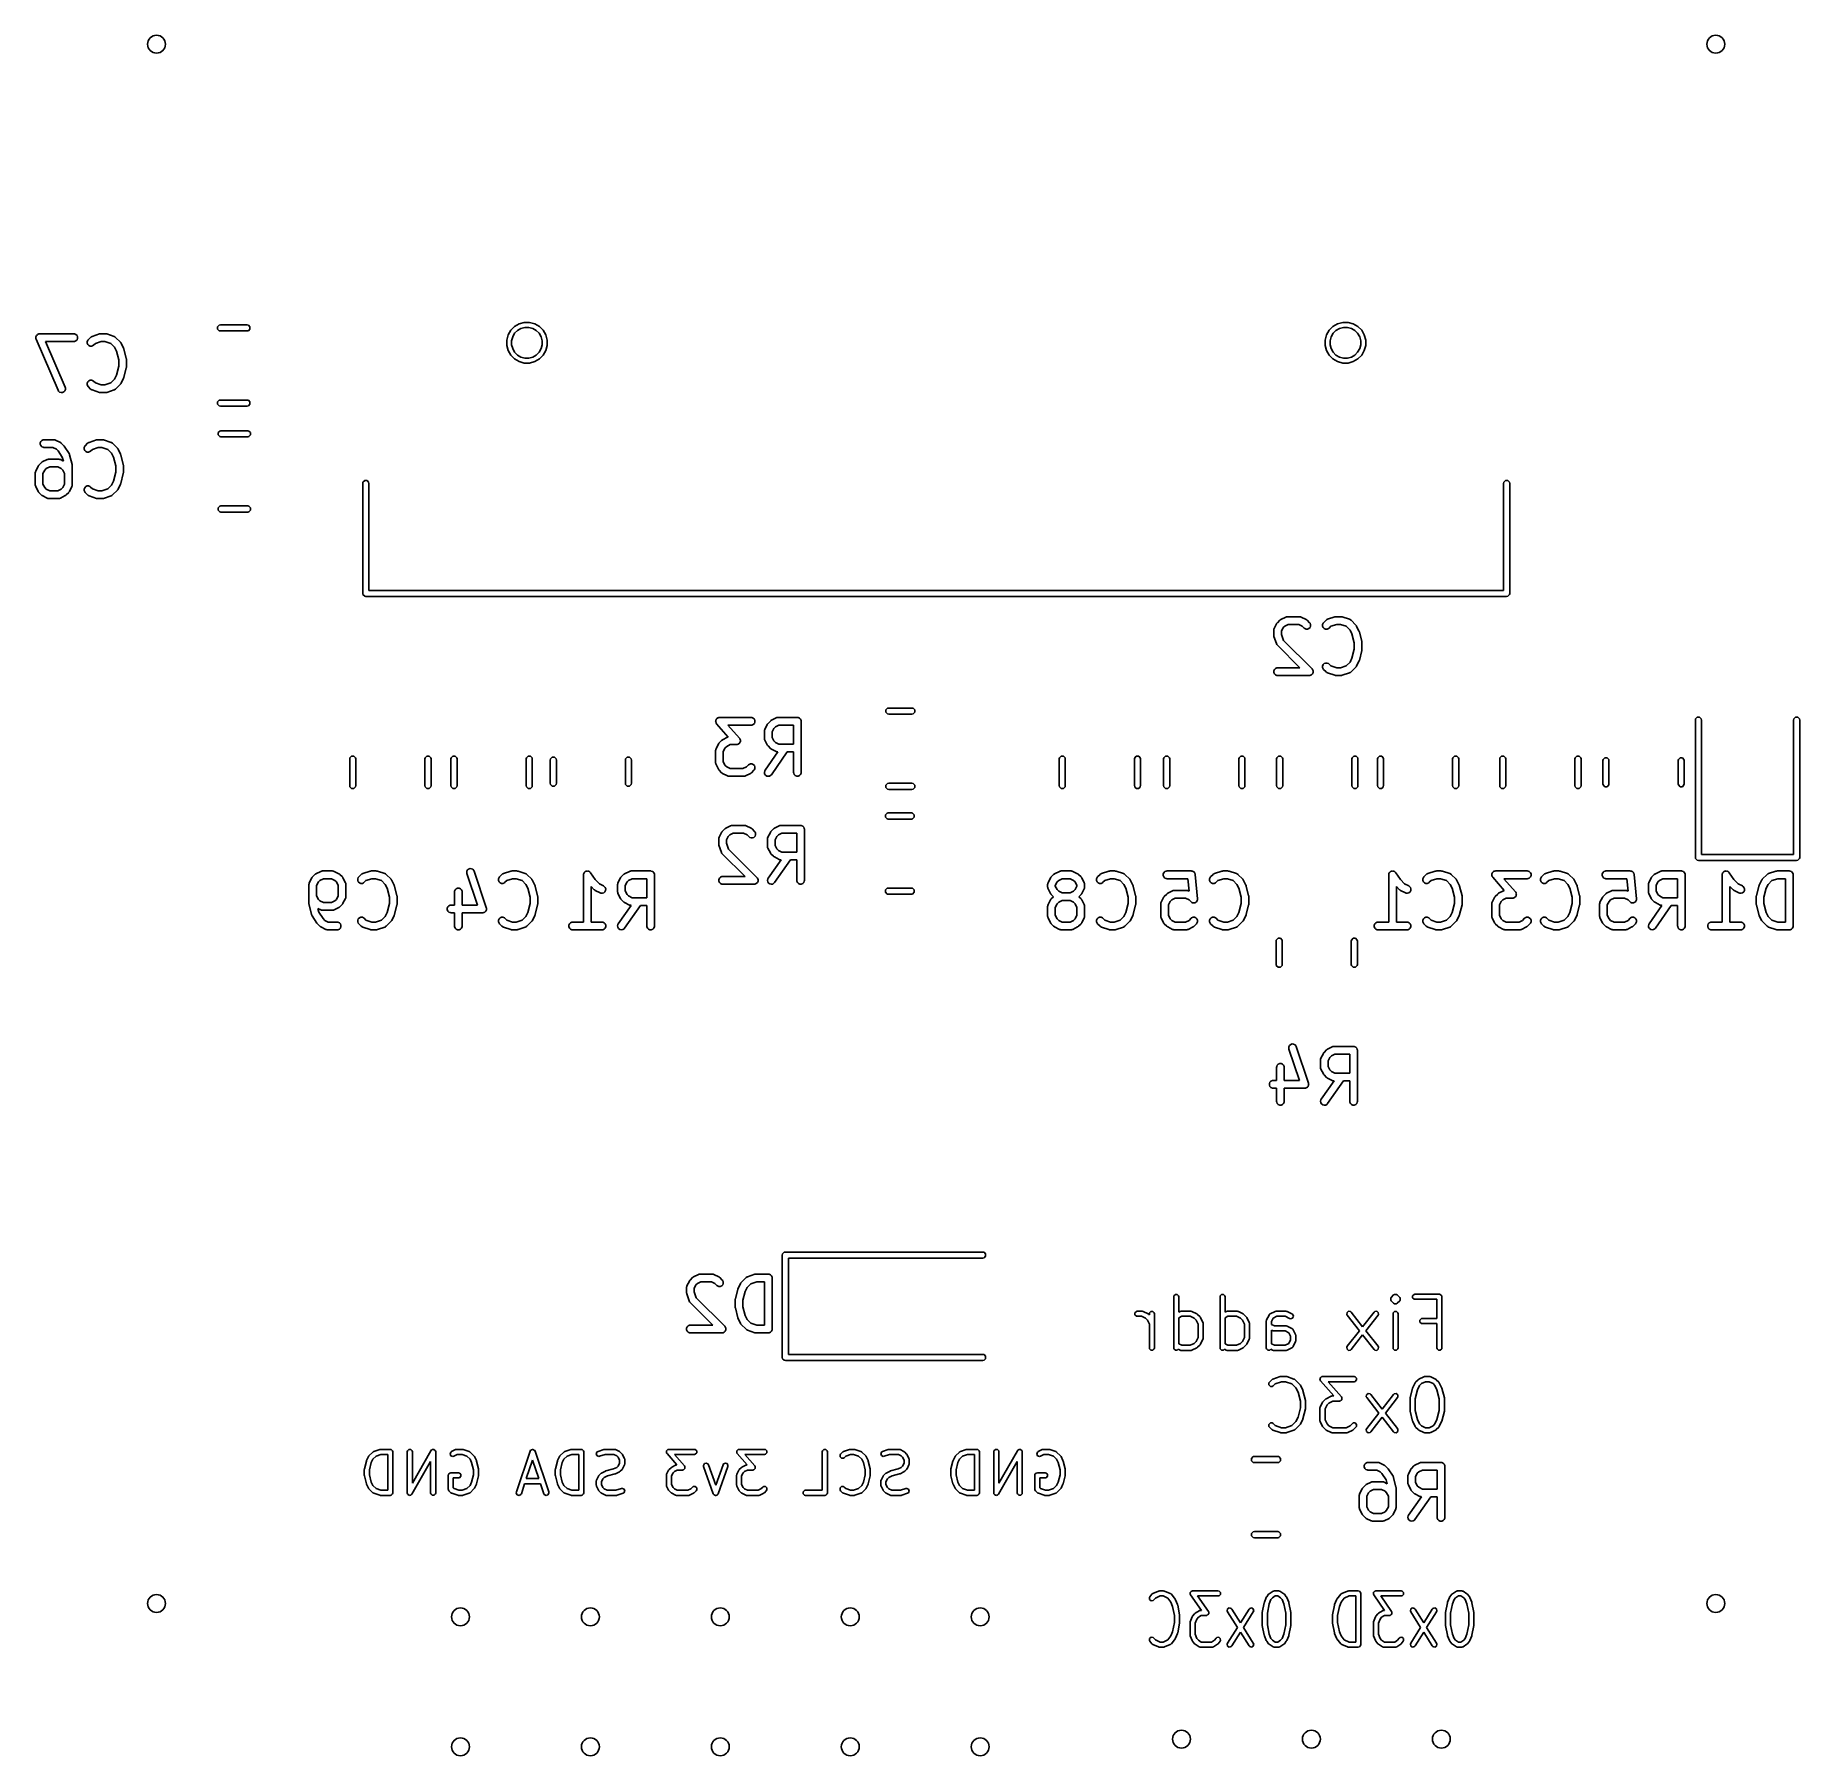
# Model space of a CAD drawing. Extents: x -0.7 to 0.66, y -0.52 to 0.81.
import ezdxf

# ---------------------------------------------------------------- set-up
doc = ezdxf.new("R2010")
doc.units = 0
doc.header["$MEASUREMENT"] = 0
doc.layers.add('BLACK', color=7, linetype='CONTINUOUS')

msp = doc.modelspace()

# ---------------------------------------------------------------- linework, layer by layer
at = {"layer": 'BLACK', "linetype": 'CONTINUOUS'}
for p, q in [((-0.555, 0.5846), (-0.5537, 0.5858)), ((-0.555, 0.5828), (-0.555, 0.5846)), ((-0.5537, 0.5858), (-0.5528, 0.586)), ((-0.5528, 0.586), (-0.5322, 0.586)), ((-0.5322, 0.586), (-0.5313, 0.5858)), ((-0.5313, 0.5858), (-0.5301, 0.5846)), ((-0.5301, 0.5846), (-0.5301, 0.5828)), ((-0.3294, 0.5818), (-0.3265, 0.5847)), ((-0.3265, 0.5847), (-0.323, 0.5868)), ((-0.323, 0.5868), (-0.319, 0.5879)), ((-0.3185, 0.5841), (-0.3215, 0.5833)), ((-0.319, 0.5879), (-0.3149, 0.5879)), ((-0.3154, 0.5841), (-0.3185, 0.5841)), ((-0.3124, 0.5833), (-0.3154, 0.5841)), ((-0.3149, 0.5879), (-0.3109, 0.5868)), ((-0.3109, 0.5868), (-0.3073, 0.5847)), ((-0.3073, 0.5847), (-0.3044, 0.5818)), ((0.3005, 0.5818), (0.3034, 0.5847)), ((0.3034, 0.5847), (0.307, 0.5868)), ((0.307, 0.5868), (0.3109, 0.5879)), ((0.3114, 0.5841), (0.3084, 0.5833)), ((0.3109, 0.5879), (0.315, 0.5879)), ((0.3145, 0.5841), (0.3114, 0.5841)), ((0.3176, 0.5833), (0.3145, 0.5841)), ((0.315, 0.5879), (0.319, 0.5868)), ((0.319, 0.5868), (0.3226, 0.5847)), ((0.3226, 0.5847), (0.3255, 0.5818)), ((-0.6948, 0.5768), (-0.6945, 0.5773)), ((-0.6948, 0.5767), (-0.6948, 0.5768)), ((-0.6948, 0.5762), (-0.6948, 0.5767)), ((-0.6948, 0.5767), (-0.6948, 0.5767)), ((-0.6948, 0.5756), (-0.6948, 0.5762)), ((-0.6946, 0.575), (-0.6948, 0.5756)), ((-0.6948, 0.5756), (-0.6948, 0.5756)), ((-0.6948, 0.5756), (-0.6948, 0.5756)), ((-0.6777, 0.5357), (-0.6946, 0.575)), ((-0.6945, 0.5773), (-0.6943, 0.5778)), ((-0.6943, 0.5778), (-0.6939, 0.5782)), ((-0.6943, 0.5778), (-0.6943, 0.5778)), ((-0.6943, 0.5778), (-0.6943, 0.5778)), ((-0.6939, 0.5782), (-0.6935, 0.5786)), ((-0.6935, 0.5786), (-0.693, 0.5789)), ((-0.6935, 0.5786), (-0.6935, 0.5786)), ((-0.6935, 0.5786), (-0.6935, 0.5786)), ((-0.693, 0.5789), (-0.6925, 0.5791)), ((-0.6925, 0.5791), (-0.6925, 0.5791)), ((-0.6925, 0.5791), (-0.6924, 0.5791)), ((-0.6924, 0.5791), (-0.6919, 0.5791)), ((-0.6919, 0.5791), (-0.6656, 0.5791)), ((-0.6656, 0.5732), (-0.6874, 0.5732)), ((-0.6874, 0.5732), (-0.6723, 0.538)), ((-0.6656, 0.5791), (-0.665, 0.5791)), ((-0.665, 0.5733), (-0.6656, 0.5732)), ((-0.665, 0.5791), (-0.664, 0.5786)), ((-0.664, 0.5737), (-0.665, 0.5733)), ((-0.664, 0.5786), (-0.6632, 0.5778)), ((-0.6632, 0.5745), (-0.664, 0.5737)), ((-0.6632, 0.5778), (-0.6627, 0.5768)), ((-0.6627, 0.5756), (-0.6632, 0.5745)), ((-0.6627, 0.5768), (-0.6627, 0.5756)), ((-0.6554, 0.573), (-0.6549, 0.5741)), ((-0.6554, 0.5719), (-0.6554, 0.573)), ((-0.6549, 0.5708), (-0.6554, 0.5719)), ((-0.6549, 0.5741), (-0.6546, 0.5745)), ((-0.6541, 0.57), (-0.6549, 0.5708)), ((-0.6546, 0.5745), (-0.6527, 0.5764)), ((-0.6527, 0.5764), (-0.6523, 0.5768)), ((-0.6523, 0.5768), (-0.6522, 0.5768)), ((-0.6522, 0.5768), (-0.6521, 0.5769)), ((-0.6521, 0.5769), (-0.6516, 0.5771)), ((-0.6516, 0.5771), (-0.6459, 0.579)), ((-0.6504, 0.5704), (-0.6509, 0.57)), ((-0.649, 0.5717), (-0.6504, 0.5704)), ((-0.6445, 0.5732), (-0.649, 0.5717)), ((-0.6459, 0.579), (-0.6456, 0.5791)), ((-0.6456, 0.5791), (-0.6456, 0.5791)), ((-0.6456, 0.5791), (-0.6455, 0.5791)), ((-0.6455, 0.5791), (-0.6454, 0.5791)), ((-0.6454, 0.5791), (-0.6453, 0.5791)), ((-0.6453, 0.5791), (-0.645, 0.5791)), ((-0.645, 0.5791), (-0.6412, 0.5791)), ((-0.6417, 0.5732), (-0.6445, 0.5732)), ((-0.6372, 0.5717), (-0.6417, 0.5732)), ((-0.6412, 0.5791), (-0.641, 0.5791)), ((-0.641, 0.5791), (-0.6409, 0.5791)), ((-0.6409, 0.5791), (-0.6408, 0.5791)), ((-0.6408, 0.5791), (-0.6407, 0.5791)), ((-0.6407, 0.5791), (-0.6406, 0.5791)), ((-0.6406, 0.5791), (-0.6403, 0.579)), ((-0.6403, 0.579), (-0.6347, 0.5771)), ((-0.6343, 0.5688), (-0.6372, 0.5717)), ((-0.6347, 0.5771), (-0.6342, 0.5769)), ((-0.6342, 0.5769), (-0.6341, 0.5768)), ((-0.6341, 0.5768), (-0.634, 0.5768)), ((-0.634, 0.5768), (-0.6335, 0.5764)), ((-0.6335, 0.5764), (-0.6298, 0.5727)), ((-0.6298, 0.5727), (-0.6296, 0.5724)), ((-0.6296, 0.5724), (-0.6295, 0.5724)), ((-0.6295, 0.5724), (-0.6295, 0.5723)), ((-0.6295, 0.5723), (-0.6294, 0.5722)), ((-0.6294, 0.5722), (-0.6294, 0.5721)), ((-0.6294, 0.5721), (-0.6292, 0.5719)), ((-0.6292, 0.5719), (-0.6274, 0.5681)), ((-0.5537, 0.5815), (-0.555, 0.5828)), ((-0.5528, 0.5813), (-0.5537, 0.5815)), ((-0.5322, 0.5813), (-0.5528, 0.5813)), ((-0.5313, 0.5815), (-0.5322, 0.5813)), ((-0.5301, 0.5828), (-0.5313, 0.5815)), ((-0.3325, 0.5743), (-0.3315, 0.5783)), ((-0.3325, 0.5738), (-0.3325, 0.5743)), ((-0.3325, 0.5702), (-0.3325, 0.5738)), ((-0.3315, 0.5783), (-0.3294, 0.5818)), ((-0.3279, 0.5768), (-0.3287, 0.5738)), ((-0.3287, 0.5738), (-0.3287, 0.5707)), ((-0.3287, 0.5707), (-0.3279, 0.5677)), ((-0.3264, 0.5795), (-0.3279, 0.5768)), ((-0.3242, 0.5817), (-0.3264, 0.5795)), ((-0.3215, 0.5833), (-0.3242, 0.5817)), ((-0.3097, 0.5817), (-0.3124, 0.5833)), ((-0.3075, 0.5795), (-0.3097, 0.5817)), ((-0.3059, 0.5768), (-0.3075, 0.5795)), ((-0.3051, 0.5738), (-0.3059, 0.5768)), ((-0.3059, 0.5677), (-0.3051, 0.5707)), ((-0.3051, 0.5707), (-0.3051, 0.5738)), ((-0.3044, 0.5818), (-0.3024, 0.5783)), ((-0.3024, 0.5783), (-0.3013, 0.5743)), ((-0.3013, 0.5743), (-0.3013, 0.5702)), ((0.2974, 0.5743), (0.2984, 0.5783)), ((0.2974, 0.5738), (0.2974, 0.5743)), ((0.2974, 0.5702), (0.2974, 0.5738)), ((0.2984, 0.5783), (0.3005, 0.5818)), ((0.302, 0.5768), (0.3012, 0.5738)), ((0.3012, 0.5738), (0.3012, 0.5707)), ((0.3012, 0.5707), (0.302, 0.5677)), ((0.3035, 0.5795), (0.302, 0.5768)), ((0.3057, 0.5817), (0.3035, 0.5795)), ((0.3084, 0.5833), (0.3057, 0.5817)), ((0.3202, 0.5817), (0.3176, 0.5833)), ((0.3224, 0.5795), (0.3202, 0.5817)), ((0.324, 0.5768), (0.3224, 0.5795)), ((0.3248, 0.5738), (0.324, 0.5768)), ((0.324, 0.5677), (0.3248, 0.5707)), ((0.3248, 0.5707), (0.3248, 0.5738)), ((0.3255, 0.5818), (0.3275, 0.5783)), ((0.3275, 0.5783), (0.3286, 0.5743)), ((0.3286, 0.5743), (0.3286, 0.5702)), ((-0.6531, 0.5695), (-0.6541, 0.57)), ((-0.6519, 0.5695), (-0.6531, 0.5695)), ((-0.6509, 0.57), (-0.6519, 0.5695)), ((-0.6328, 0.5658), (-0.6343, 0.5688)), ((-0.6311, 0.559), (-0.6328, 0.5658)), ((-0.6311, 0.5541), (-0.6311, 0.559)), ((-0.6274, 0.5681), (-0.6273, 0.5681)), ((-0.6273, 0.5681), (-0.6273, 0.5681)), ((-0.6273, 0.5681), (-0.6272, 0.5678)), ((-0.6272, 0.5678), (-0.6271, 0.5676)), ((-0.6271, 0.5676), (-0.6271, 0.5676)), ((-0.6271, 0.5676), (-0.6271, 0.5675)), ((-0.6271, 0.5675), (-0.6253, 0.56)), ((-0.6253, 0.56), (-0.6252, 0.5599)), ((-0.6252, 0.5599), (-0.6252, 0.5599)), ((-0.6252, 0.5599), (-0.6252, 0.5597)), ((-0.6252, 0.5597), (-0.6252, 0.5595)), ((-0.6252, 0.5595), (-0.6252, 0.5594)), ((-0.6252, 0.5594), (-0.6252, 0.5593)), ((-0.6252, 0.5593), (-0.6252, 0.5537)), ((-0.3315, 0.5662), (-0.3325, 0.5702)), ((-0.3294, 0.5627), (-0.3315, 0.5662)), ((-0.3265, 0.5598), (-0.3294, 0.5627)), ((-0.3279, 0.5677), (-0.3264, 0.565)), ((-0.323, 0.5577), (-0.3265, 0.5598)), ((-0.3264, 0.565), (-0.3242, 0.5628)), ((-0.3242, 0.5628), (-0.3215, 0.5612)), ((-0.319, 0.5566), (-0.323, 0.5577)), ((-0.3215, 0.5612), (-0.3185, 0.5604)), ((-0.3185, 0.5604), (-0.3154, 0.5604)), ((-0.3154, 0.5604), (-0.3124, 0.5612)), ((-0.3109, 0.5577), (-0.3149, 0.5566)), ((-0.3124, 0.5612), (-0.3097, 0.5628)), ((-0.3073, 0.5598), (-0.3109, 0.5577)), ((-0.3097, 0.5628), (-0.3075, 0.565)), ((-0.3075, 0.565), (-0.3059, 0.5677)), ((-0.3044, 0.5627), (-0.3073, 0.5598)), ((-0.3024, 0.5662), (-0.3044, 0.5627)), ((-0.3013, 0.5702), (-0.3024, 0.5662)), ((0.2984, 0.5662), (0.2974, 0.5702)), ((0.3005, 0.5627), (0.2984, 0.5662)), ((0.3034, 0.5598), (0.3005, 0.5627)), ((0.302, 0.5677), (0.3035, 0.565)), ((0.307, 0.5577), (0.3034, 0.5598)), ((0.3035, 0.565), (0.3057, 0.5628)), ((0.3057, 0.5628), (0.3084, 0.5612)), ((0.3109, 0.5566), (0.307, 0.5577)), ((0.3084, 0.5612), (0.3114, 0.5604)), ((0.3114, 0.5604), (0.3145, 0.5604)), ((0.3145, 0.5604), (0.3176, 0.5612)), ((0.319, 0.5577), (0.315, 0.5566)), ((0.3176, 0.5612), (0.3202, 0.5628)), ((0.3226, 0.5598), (0.319, 0.5577)), ((0.3202, 0.5628), (0.3224, 0.565)), ((0.3224, 0.565), (0.324, 0.5677)), ((0.3255, 0.5627), (0.3226, 0.5598)), ((0.3275, 0.5662), (0.3255, 0.5627)), ((0.3286, 0.5702), (0.3275, 0.5662)), ((-0.6541, 0.543), (-0.6531, 0.5435)), ((-0.6531, 0.5435), (-0.6519, 0.5435)), ((-0.6519, 0.5435), (-0.6509, 0.543)), ((-0.6372, 0.5413), (-0.6343, 0.5442)), ((-0.6343, 0.5442), (-0.6328, 0.5472)), ((-0.6328, 0.5472), (-0.6311, 0.5541)), ((-0.6274, 0.5449), (-0.6292, 0.5411)), ((-0.6273, 0.5449), (-0.6274, 0.5449)), ((-0.6272, 0.5452), (-0.6273, 0.5449)), ((-0.6273, 0.5449), (-0.6273, 0.5449)), ((-0.6271, 0.5454), (-0.6272, 0.5452)), ((-0.6253, 0.553), (-0.6271, 0.5455)), ((-0.6271, 0.5455), (-0.6271, 0.5454)), ((-0.6271, 0.5454), (-0.6271, 0.5454)), ((-0.6252, 0.5531), (-0.6253, 0.553)), ((-0.6252, 0.5537), (-0.6252, 0.5536)), ((-0.6252, 0.5536), (-0.6252, 0.5535)), ((-0.6252, 0.5535), (-0.6252, 0.5533)), ((-0.6252, 0.5533), (-0.6252, 0.5531)), ((-0.6252, 0.5531), (-0.6252, 0.5531)), ((-0.3149, 0.5566), (-0.319, 0.5566)), ((0.315, 0.5566), (0.3109, 0.5566)), ((-0.6774, 0.5351), (-0.6777, 0.5357)), ((-0.6766, 0.5343), (-0.6774, 0.5351)), ((-0.6755, 0.5339), (-0.6766, 0.5343)), ((-0.6744, 0.5339), (-0.6755, 0.5339)), ((-0.6733, 0.5344), (-0.6744, 0.5339)), ((-0.6725, 0.5352), (-0.6733, 0.5344)), ((-0.6721, 0.5363), (-0.6725, 0.5352)), ((-0.6723, 0.538), (-0.6721, 0.5374)), ((-0.6721, 0.5374), (-0.6721, 0.5363)), ((-0.6554, 0.5411), (-0.6549, 0.5422)), ((-0.6554, 0.54), (-0.6554, 0.5411)), ((-0.6549, 0.5389), (-0.6554, 0.54)), ((-0.6549, 0.5422), (-0.6541, 0.543)), ((-0.6546, 0.5385), (-0.6549, 0.5389)), ((-0.6527, 0.5366), (-0.6546, 0.5385)), ((-0.6523, 0.5362), (-0.6527, 0.5366)), ((-0.6522, 0.5362), (-0.6523, 0.5362)), ((-0.6521, 0.5361), (-0.6522, 0.5362)), ((-0.6516, 0.5359), (-0.6521, 0.5361)), ((-0.6459, 0.534), (-0.6516, 0.5359)), ((-0.6509, 0.543), (-0.6504, 0.5427)), ((-0.6504, 0.5427), (-0.649, 0.5413)), ((-0.649, 0.5413), (-0.6445, 0.5398)), ((-0.6456, 0.534), (-0.6459, 0.534)), ((-0.6456, 0.5339), (-0.6456, 0.534)), ((-0.6455, 0.5339), (-0.6456, 0.5339)), ((-0.6454, 0.5339), (-0.6455, 0.5339)), ((-0.6453, 0.5339), (-0.6454, 0.5339)), ((-0.645, 0.5339), (-0.6453, 0.5339)), ((-0.6412, 0.5339), (-0.645, 0.5339)), ((-0.6445, 0.5398), (-0.6417, 0.5398)), ((-0.6417, 0.5398), (-0.6372, 0.5413)), ((-0.641, 0.5339), (-0.6412, 0.5339)), ((-0.6409, 0.5339), (-0.641, 0.5339)), ((-0.6408, 0.5339), (-0.6409, 0.5339)), ((-0.6407, 0.5339), (-0.6408, 0.5339)), ((-0.6406, 0.534), (-0.6407, 0.5339)), ((-0.6403, 0.534), (-0.6406, 0.534)), ((-0.6347, 0.5359), (-0.6403, 0.534)), ((-0.6342, 0.5361), (-0.6347, 0.5359)), ((-0.6341, 0.5362), (-0.6342, 0.5361)), ((-0.634, 0.5362), (-0.6341, 0.5362)), ((-0.6335, 0.5366), (-0.634, 0.5362)), ((-0.6298, 0.5404), (-0.6335, 0.5366)), ((-0.6296, 0.5406), (-0.6298, 0.5404)), ((-0.6295, 0.5406), (-0.6296, 0.5406)), ((-0.6294, 0.5408), (-0.6295, 0.5407)), ((-0.6295, 0.5407), (-0.6295, 0.5406)), ((-0.6292, 0.5411), (-0.6294, 0.5409)), ((-0.6294, 0.5409), (-0.6294, 0.5408)), ((-0.555, 0.5267), (-0.5537, 0.528)), ((-0.555, 0.5249), (-0.555, 0.5267)), ((-0.5537, 0.5236), (-0.555, 0.5249)), ((-0.5537, 0.528), (-0.5528, 0.5281)), ((-0.5528, 0.5234), (-0.5537, 0.5236)), ((-0.5528, 0.5281), (-0.5322, 0.5281)), ((-0.5322, 0.5234), (-0.5528, 0.5234)), ((-0.5322, 0.5281), (-0.5313, 0.528)), ((-0.5313, 0.5236), (-0.5322, 0.5234)), ((-0.5313, 0.528), (-0.5301, 0.5267)), ((-0.5301, 0.5249), (-0.5313, 0.5236)), ((-0.5301, 0.5267), (-0.5301, 0.5249)), ((-0.5546, 0.5031), (-0.5533, 0.5043)), ((-0.5546, 0.5013), (-0.5546, 0.5031)), ((-0.5533, 0.5043), (-0.5524, 0.5045)), ((-0.5524, 0.5045), (-0.5318, 0.5045)), ((-0.5318, 0.5045), (-0.5309, 0.5043)), ((-0.5309, 0.5043), (-0.5297, 0.5031)), ((-0.5297, 0.5031), (-0.5297, 0.5013)), ((-0.6915, 0.4953), (-0.6911, 0.4963)), ((-0.6915, 0.4941), (-0.6915, 0.4953)), ((-0.6911, 0.4931), (-0.6915, 0.4941)), ((-0.6911, 0.4963), (-0.6902, 0.4971)), ((-0.6902, 0.4922), (-0.6911, 0.4931)), ((-0.6902, 0.4971), (-0.6892, 0.4976)), ((-0.6892, 0.4918), (-0.6902, 0.4922)), ((-0.6892, 0.4976), (-0.6886, 0.4976)), ((-0.6886, 0.4917), (-0.6892, 0.4918)), ((-0.6886, 0.4976), (-0.6811, 0.4976)), ((-0.6818, 0.4917), (-0.6886, 0.4917)), ((-0.6791, 0.4904), (-0.6818, 0.4917)), ((-0.6811, 0.4976), (-0.6805, 0.4976)), ((-0.6805, 0.4976), (-0.6804, 0.4975)), ((-0.6804, 0.4975), (-0.6803, 0.4975)), ((-0.6803, 0.4975), (-0.6798, 0.4973)), ((-0.6798, 0.4973), (-0.676, 0.4955)), ((-0.6778, 0.4891), (-0.6791, 0.4904)), ((-0.6745, 0.4841), (-0.6778, 0.4891)), ((-0.676, 0.4955), (-0.6758, 0.4953)), ((-0.6758, 0.4953), (-0.6757, 0.4953)), ((-0.6757, 0.4953), (-0.6756, 0.4952)), ((-0.6756, 0.4952), (-0.6755, 0.4952)), ((-0.6755, 0.4952), (-0.6755, 0.4951)), ((-0.6755, 0.4951), (-0.6753, 0.4949)), ((-0.6753, 0.4949), (-0.6734, 0.493)), ((-0.6734, 0.493), (-0.6734, 0.493)), ((-0.6734, 0.493), (-0.6734, 0.493)), ((-0.6734, 0.493), (-0.6732, 0.4928)), ((-0.6732, 0.4928), (-0.673, 0.4926)), ((-0.673, 0.4926), (-0.673, 0.4926)), ((-0.673, 0.4926), (-0.673, 0.4926)), ((-0.673, 0.4926), (-0.6693, 0.487)), ((-0.6578, 0.4915), (-0.6573, 0.4926)), ((-0.6578, 0.4904), (-0.6578, 0.4915)), ((-0.6573, 0.4893), (-0.6578, 0.4904)), ((-0.6573, 0.4926), (-0.6569, 0.493)), ((-0.6565, 0.4885), (-0.6573, 0.4893)), ((-0.6569, 0.493), (-0.6551, 0.4949)), ((-0.6551, 0.4949), (-0.6546, 0.4953)), ((-0.6546, 0.4953), (-0.6545, 0.4953)), ((-0.6545, 0.4953), (-0.6544, 0.4954)), ((-0.6544, 0.4954), (-0.6539, 0.4956)), ((-0.6539, 0.4956), (-0.6483, 0.4975)), ((-0.6528, 0.4889), (-0.6532, 0.4885)), ((-0.6514, 0.4902), (-0.6528, 0.4889)), ((-0.6469, 0.4917), (-0.6514, 0.4902)), ((-0.6483, 0.4975), (-0.648, 0.4976)), ((-0.648, 0.4976), (-0.6479, 0.4976)), ((-0.6479, 0.4976), (-0.6478, 0.4976)), ((-0.6478, 0.4976), (-0.6477, 0.4976)), ((-0.6477, 0.4976), (-0.6476, 0.4976)), ((-0.6476, 0.4976), (-0.6474, 0.4976)), ((-0.6474, 0.4976), (-0.6436, 0.4976)), ((-0.6441, 0.4917), (-0.6469, 0.4917)), ((-0.6396, 0.4902), (-0.6441, 0.4917)), ((-0.6436, 0.4976), (-0.6433, 0.4976)), ((-0.6433, 0.4976), (-0.6432, 0.4976)), ((-0.6432, 0.4976), (-0.6431, 0.4976)), ((-0.6431, 0.4976), (-0.643, 0.4976)), ((-0.643, 0.4976), (-0.643, 0.4976)), ((-0.643, 0.4976), (-0.6427, 0.4975)), ((-0.6427, 0.4975), (-0.637, 0.4956)), ((-0.6367, 0.4873), (-0.6396, 0.4902)), ((-0.637, 0.4956), (-0.6365, 0.4954)), ((-0.6365, 0.4954), (-0.6364, 0.4953)), ((-0.6364, 0.4953), (-0.6363, 0.4953)), ((-0.6363, 0.4953), (-0.6359, 0.4949)), ((-0.6359, 0.4949), (-0.6321, 0.4912)), ((-0.6321, 0.4912), (-0.632, 0.4909)), ((-0.632, 0.4909), (-0.6319, 0.4909)), ((-0.6319, 0.4909), (-0.6318, 0.4908)), ((-0.6318, 0.4908), (-0.6318, 0.4907)), ((-0.6318, 0.4907), (-0.6317, 0.4906)), ((-0.6317, 0.4906), (-0.6316, 0.4904)), ((-0.6316, 0.4904), (-0.6297, 0.4866)), ((-0.5533, 0.5), (-0.5546, 0.5013)), ((-0.5524, 0.4998), (-0.5533, 0.5)), ((-0.5318, 0.4998), (-0.5524, 0.4998)), ((-0.5309, 0.5), (-0.5318, 0.4998)), ((-0.5297, 0.5013), (-0.5309, 0.5)), ((-0.695, 0.4735), (-0.6931, 0.4773)), ((-0.6931, 0.4773), (-0.693, 0.4775)), ((-0.693, 0.4775), (-0.6929, 0.4776)), ((-0.6929, 0.4777), (-0.6928, 0.4778)), ((-0.6929, 0.4776), (-0.6929, 0.4777)), ((-0.6928, 0.4778), (-0.6927, 0.4778)), ((-0.6927, 0.4778), (-0.6926, 0.478)), ((-0.6926, 0.478), (-0.6907, 0.4799)), ((-0.6907, 0.4799), (-0.6905, 0.4801)), ((-0.6905, 0.4801), (-0.6904, 0.4802)), ((-0.6904, 0.4802), (-0.6903, 0.4802)), ((-0.6903, 0.4802), (-0.6902, 0.4803)), ((-0.6902, 0.4803), (-0.6899, 0.4805)), ((-0.6902, 0.4803), (-0.6902, 0.4803)), ((-0.6899, 0.4805), (-0.6862, 0.4823)), ((-0.6869, 0.4754), (-0.688, 0.4742)), ((-0.6842, 0.4767), (-0.6869, 0.4754)), ((-0.6862, 0.4823), (-0.6856, 0.4825)), ((-0.6856, 0.4825), (-0.6855, 0.4825)), ((-0.6855, 0.4825), (-0.6854, 0.4826)), ((-0.6854, 0.4826), (-0.6849, 0.4826)), ((-0.6849, 0.4826), (-0.6774, 0.4826)), ((-0.678, 0.4767), (-0.6842, 0.4767)), ((-0.6754, 0.4754), (-0.678, 0.4767)), ((-0.6774, 0.4826), (-0.6768, 0.4826)), ((-0.6768, 0.4826), (-0.6767, 0.4825)), ((-0.6767, 0.4825), (-0.6766, 0.4825)), ((-0.6766, 0.4825), (-0.676, 0.4823)), ((-0.676, 0.4823), (-0.6737, 0.4812)), ((-0.6742, 0.4742), (-0.6754, 0.4754)), ((-0.6737, 0.4812), (-0.6745, 0.4841)), ((-0.6693, 0.487), (-0.6691, 0.4866)), ((-0.6691, 0.4866), (-0.6691, 0.4866)), ((-0.6691, 0.4866), (-0.669, 0.4865)), ((-0.669, 0.4865), (-0.669, 0.4864)), ((-0.669, 0.4864), (-0.669, 0.4864)), ((-0.669, 0.4864), (-0.6689, 0.486)), ((-0.6689, 0.486), (-0.667, 0.4785)), ((-0.667, 0.4785), (-0.667, 0.4784)), ((-0.667, 0.4784), (-0.667, 0.4784)), ((-0.667, 0.4784), (-0.6669, 0.4782)), ((-0.6669, 0.4782), (-0.6669, 0.478)), ((-0.6669, 0.478), (-0.6669, 0.4779)), ((-0.6669, 0.4779), (-0.6669, 0.4778)), ((-0.6669, 0.4778), (-0.6669, 0.4628)), ((-0.6554, 0.488), (-0.6565, 0.4885)), ((-0.6543, 0.488), (-0.6554, 0.488)), ((-0.6532, 0.4885), (-0.6543, 0.488)), ((-0.6351, 0.4843), (-0.6367, 0.4873)), ((-0.6334, 0.4775), (-0.6351, 0.4843)), ((-0.6334, 0.4726), (-0.6334, 0.4775)), ((-0.6297, 0.4866), (-0.6297, 0.4866)), ((-0.6297, 0.4866), (-0.6297, 0.4866)), ((-0.6297, 0.4866), (-0.6296, 0.4863)), ((-0.6296, 0.4863), (-0.6295, 0.4861)), ((-0.6295, 0.4861), (-0.6295, 0.4861)), ((-0.6295, 0.4861), (-0.6295, 0.486)), ((-0.6295, 0.486), (-0.6276, 0.4785)), ((-0.6276, 0.4785), (-0.6276, 0.4784)), ((-0.6276, 0.4784), (-0.6276, 0.4784)), ((-0.6276, 0.4784), (-0.6276, 0.4782)), ((-0.6276, 0.4782), (-0.6275, 0.478)), ((-0.6275, 0.478), (-0.6275, 0.4779)), ((-0.6275, 0.4779), (-0.6275, 0.4778)), ((-0.6275, 0.4778), (-0.6275, 0.4722)), ((-0.6953, 0.4722), (-0.6952, 0.4728)), ((-0.6953, 0.4628), (-0.6953, 0.4722)), ((-0.6952, 0.4622), (-0.6953, 0.4628)), ((-0.6952, 0.473), (-0.695, 0.4735)), ((-0.6952, 0.4729), (-0.6952, 0.473)), ((-0.6952, 0.4728), (-0.6952, 0.4729)), ((-0.6952, 0.4621), (-0.6952, 0.4622)), ((-0.6952, 0.462), (-0.6952, 0.4621)), ((-0.695, 0.4615), (-0.6952, 0.462)), ((-0.688, 0.4742), (-0.6894, 0.4715)), ((-0.6894, 0.4715), (-0.6894, 0.4635)), ((-0.6894, 0.4635), (-0.688, 0.4608)), ((-0.6728, 0.4715), (-0.6742, 0.4742)), ((-0.6742, 0.4608), (-0.6728, 0.4635)), ((-0.6728, 0.4635), (-0.6728, 0.4715)), ((-0.667, 0.462), (-0.6672, 0.4615)), ((-0.6669, 0.4628), (-0.667, 0.4622)), ((-0.667, 0.4622), (-0.667, 0.4621)), ((-0.667, 0.4621), (-0.667, 0.462)), ((-0.6565, 0.4615), (-0.6554, 0.462)), ((-0.6554, 0.462), (-0.6543, 0.462)), ((-0.6543, 0.462), (-0.6532, 0.4615)), ((-0.6396, 0.4598), (-0.6367, 0.4627)), ((-0.6367, 0.4627), (-0.6351, 0.4657)), ((-0.6351, 0.4657), (-0.6334, 0.4726)), ((-0.6297, 0.4634), (-0.6316, 0.4596)), ((-0.6296, 0.4637), (-0.6297, 0.4634)), ((-0.6297, 0.4634), (-0.6297, 0.4634)), ((-0.6297, 0.4634), (-0.6297, 0.4634)), ((-0.6295, 0.4639), (-0.6296, 0.4637)), ((-0.6276, 0.4715), (-0.6295, 0.464)), ((-0.6295, 0.464), (-0.6295, 0.4639)), ((-0.6295, 0.4639), (-0.6295, 0.4639)), ((-0.6275, 0.4721), (-0.6276, 0.4718)), ((-0.6276, 0.4718), (-0.6276, 0.4716)), ((-0.6276, 0.4716), (-0.6276, 0.4716)), ((-0.6276, 0.4716), (-0.6276, 0.4715)), ((-0.6275, 0.4722), (-0.6275, 0.4721)), ((-0.6275, 0.4721), (-0.6275, 0.4721)), ((-0.4433, 0.464), (-0.4431, 0.4649)), ((-0.4433, 0.3793), (-0.4433, 0.464)), ((-0.4431, 0.4649), (-0.4418, 0.4662)), ((-0.4418, 0.4662), (-0.44, 0.4662)), ((-0.44, 0.4662), (-0.4388, 0.4649)), ((-0.4388, 0.4649), (-0.4386, 0.464)), ((-0.4386, 0.464), (-0.4386, 0.3817)), ((0.4346, 0.464), (0.4348, 0.4649)), ((0.4346, 0.3817), (0.4346, 0.464)), ((0.4348, 0.4649), (0.4361, 0.4662)), ((0.4361, 0.4662), (0.4379, 0.4662)), ((0.4379, 0.4662), (0.4392, 0.4649)), ((0.4392, 0.4649), (0.4394, 0.464)), ((0.4394, 0.464), (0.4394, 0.3793)), ((-0.6931, 0.4578), (-0.695, 0.4615)), ((-0.693, 0.4575), (-0.6931, 0.4578)), ((-0.6929, 0.4574), (-0.693, 0.4575)), ((-0.6928, 0.4573), (-0.6929, 0.4574)), ((-0.6929, 0.4574), (-0.6929, 0.4574)), ((-0.6927, 0.4572), (-0.6928, 0.4573)), ((-0.6926, 0.457), (-0.6927, 0.4572)), ((-0.6907, 0.4551), (-0.6926, 0.457)), ((-0.6905, 0.4549), (-0.6907, 0.4551)), ((-0.6904, 0.4549), (-0.6905, 0.4549)), ((-0.6903, 0.4548), (-0.6904, 0.4549)), ((-0.6902, 0.4547), (-0.6903, 0.4548)), ((-0.6899, 0.4546), (-0.6902, 0.4547)), ((-0.6902, 0.4547), (-0.6902, 0.4547)), ((-0.6862, 0.4527), (-0.6899, 0.4546)), ((-0.688, 0.4608), (-0.6869, 0.4596)), ((-0.6869, 0.4596), (-0.6842, 0.4583)), ((-0.6856, 0.4525), (-0.6862, 0.4527)), ((-0.6855, 0.4525), (-0.6856, 0.4525)), ((-0.6854, 0.4524), (-0.6855, 0.4525)), ((-0.6849, 0.4524), (-0.6854, 0.4524)), ((-0.6774, 0.4524), (-0.6849, 0.4524)), ((-0.6842, 0.4583), (-0.678, 0.4583)), ((-0.678, 0.4583), (-0.6754, 0.4596)), ((-0.6768, 0.4524), (-0.6774, 0.4524)), ((-0.6767, 0.4525), (-0.6768, 0.4524)), ((-0.6766, 0.4525), (-0.6767, 0.4525)), ((-0.676, 0.4527), (-0.6766, 0.4525)), ((-0.6723, 0.4546), (-0.676, 0.4527)), ((-0.6754, 0.4596), (-0.6742, 0.4608)), ((-0.672, 0.4547), (-0.6723, 0.4546)), ((-0.6719, 0.4548), (-0.672, 0.4547)), ((-0.672, 0.4547), (-0.672, 0.4547)), ((-0.6718, 0.4549), (-0.6719, 0.4548)), ((-0.6717, 0.4549), (-0.6718, 0.4549)), ((-0.6715, 0.4551), (-0.6717, 0.4549)), ((-0.6696, 0.457), (-0.6715, 0.4551)), ((-0.6695, 0.4572), (-0.6696, 0.457)), ((-0.6694, 0.4573), (-0.6695, 0.4572)), ((-0.6693, 0.4574), (-0.6694, 0.4573)), ((-0.6692, 0.4575), (-0.6693, 0.4574)), ((-0.6693, 0.4574), (-0.6693, 0.4574)), ((-0.6691, 0.4578), (-0.6692, 0.4575)), ((-0.6672, 0.4615), (-0.6691, 0.4578)), ((-0.6578, 0.4596), (-0.6573, 0.4607)), ((-0.6578, 0.4585), (-0.6578, 0.4596)), ((-0.6573, 0.4574), (-0.6578, 0.4585)), ((-0.6573, 0.4607), (-0.6565, 0.4615)), ((-0.6569, 0.457), (-0.6573, 0.4574)), ((-0.6551, 0.4551), (-0.6569, 0.457)), ((-0.6546, 0.4547), (-0.6551, 0.4551)), ((-0.6545, 0.4547), (-0.6546, 0.4547)), ((-0.6544, 0.4546), (-0.6545, 0.4547)), ((-0.6539, 0.4544), (-0.6544, 0.4546)), ((-0.6483, 0.4525), (-0.6539, 0.4544)), ((-0.6532, 0.4615), (-0.6528, 0.4612)), ((-0.6528, 0.4612), (-0.6514, 0.4598)), ((-0.6514, 0.4598), (-0.6469, 0.4583)), ((-0.648, 0.4525), (-0.6483, 0.4525)), ((-0.6479, 0.4524), (-0.648, 0.4525)), ((-0.6478, 0.4524), (-0.6479, 0.4524)), ((-0.6477, 0.4524), (-0.6478, 0.4524)), ((-0.6476, 0.4524), (-0.6477, 0.4524)), ((-0.6474, 0.4524), (-0.6476, 0.4524)), ((-0.6436, 0.4524), (-0.6474, 0.4524)), ((-0.6469, 0.4583), (-0.6441, 0.4583)), ((-0.6441, 0.4583), (-0.6396, 0.4598)), ((-0.6433, 0.4524), (-0.6436, 0.4524)), ((-0.6432, 0.4524), (-0.6433, 0.4524)), ((-0.6431, 0.4524), (-0.6432, 0.4524)), ((-0.643, 0.4524), (-0.6431, 0.4524)), ((-0.6427, 0.4525), (-0.643, 0.4525)), ((-0.643, 0.4525), (-0.643, 0.4524)), ((-0.637, 0.4544), (-0.6427, 0.4525)), ((-0.6365, 0.4546), (-0.637, 0.4544)), ((-0.6364, 0.4547), (-0.6365, 0.4546)), ((-0.6363, 0.4547), (-0.6364, 0.4547)), ((-0.6359, 0.4551), (-0.6363, 0.4547)), ((-0.6321, 0.4589), (-0.6359, 0.4551)), ((-0.632, 0.4591), (-0.6321, 0.4589)), ((-0.6319, 0.4591), (-0.632, 0.4591)), ((-0.6318, 0.4592), (-0.6319, 0.4591)), ((-0.6317, 0.4594), (-0.6318, 0.4593)), ((-0.6318, 0.4593), (-0.6318, 0.4592)), ((-0.6316, 0.4596), (-0.6317, 0.4594)), ((-0.5546, 0.4452), (-0.5533, 0.4465)), ((-0.5546, 0.4434), (-0.5546, 0.4452)), ((-0.5533, 0.4421), (-0.5546, 0.4434)), ((-0.5533, 0.4465), (-0.5524, 0.4467)), ((-0.5524, 0.4419), (-0.5533, 0.4421)), ((-0.5524, 0.4467), (-0.5318, 0.4467)), ((-0.5318, 0.4419), (-0.5524, 0.4419)), ((-0.5318, 0.4467), (-0.5309, 0.4465)), ((-0.5309, 0.4421), (-0.5318, 0.4419)), ((-0.5309, 0.4465), (-0.5297, 0.4452)), ((-0.5297, 0.4434), (-0.5309, 0.4421)), ((-0.5297, 0.4452), (-0.5297, 0.4434)), ((-0.4386, 0.3817), (0.4346, 0.3817)), ((-0.4431, 0.3784), (-0.4433, 0.3793)), ((-0.4418, 0.3771), (-0.4431, 0.3784)), ((-0.4409, 0.377), (-0.4418, 0.3771)), ((0.437, 0.377), (-0.4409, 0.377)), ((0.4379, 0.3771), (0.437, 0.377)), ((0.4392, 0.3784), (0.4379, 0.3771)), ((0.4394, 0.3793), (0.4392, 0.3784)), ((0.2582, 0.3523), (0.26, 0.356)), ((0.26, 0.356), (0.2602, 0.3563)), ((0.2602, 0.3563), (0.2602, 0.3564)), ((0.2602, 0.3564), (0.2603, 0.3564)), ((0.2603, 0.3565), (0.2604, 0.3566)), ((0.2603, 0.3564), (0.2603, 0.3565)), ((0.2604, 0.3566), (0.2606, 0.3568)), ((0.2606, 0.3568), (0.2625, 0.3587)), ((0.2625, 0.3587), (0.2627, 0.3589)), ((0.2627, 0.3589), (0.2628, 0.359)), ((0.2627, 0.3589), (0.2627, 0.3589)), ((0.2628, 0.359), (0.2629, 0.3591)), ((0.2629, 0.3591), (0.263, 0.3591)), ((0.263, 0.3591), (0.2632, 0.3592)), ((0.2632, 0.3592), (0.267, 0.3611)), ((0.2663, 0.3542), (0.2651, 0.353)), ((0.269, 0.3555), (0.2663, 0.3542)), ((0.267, 0.3611), (0.2675, 0.3613)), ((0.2675, 0.3613), (0.2676, 0.3613)), ((0.2676, 0.3613), (0.2677, 0.3614)), ((0.2677, 0.3614), (0.2683, 0.3614)), ((0.2683, 0.3614), (0.2777, 0.3614)), ((0.277, 0.3555), (0.269, 0.3555)), ((0.2797, 0.3542), (0.277, 0.3555)), ((0.2777, 0.3614), (0.2782, 0.3614)), ((0.2782, 0.3614), (0.2783, 0.3613)), ((0.2783, 0.3613), (0.2785, 0.3613)), ((0.2785, 0.3613), (0.279, 0.3611)), ((0.279, 0.3611), (0.2827, 0.3592)), ((0.2812, 0.3526), (0.2797, 0.3542)), ((0.2827, 0.3592), (0.283, 0.3591)), ((0.283, 0.3591), (0.2831, 0.3591)), ((0.2831, 0.3591), (0.2831, 0.359)), ((0.2831, 0.359), (0.2832, 0.3589)), ((0.2832, 0.3589), (0.2833, 0.3589)), ((0.2833, 0.3589), (0.2835, 0.3587)), ((0.2835, 0.3587), (0.2854, 0.3568)), ((0.2858, 0.3531), (0.2849, 0.3523)), ((0.2854, 0.3568), (0.2858, 0.3564)), ((0.2858, 0.3564), (0.2862, 0.3553)), ((0.2862, 0.3541), (0.2858, 0.3531)), ((0.2862, 0.3553), (0.2862, 0.3541)), ((0.2954, 0.3553), (0.2958, 0.3564)), ((0.2954, 0.3541), (0.2954, 0.3553)), ((0.2958, 0.3531), (0.2954, 0.3541)), ((0.2958, 0.3564), (0.2962, 0.3568)), ((0.2967, 0.3523), (0.2958, 0.3531)), ((0.2962, 0.3568), (0.2981, 0.3587)), ((0.2981, 0.3587), (0.2985, 0.3591)), ((0.2985, 0.3591), (0.2986, 0.3591)), ((0.2986, 0.3591), (0.2987, 0.3592)), ((0.2987, 0.3592), (0.2992, 0.3594)), ((0.2992, 0.3594), (0.3049, 0.3613)), ((0.3018, 0.354), (0.3004, 0.3526)), ((0.3063, 0.3555), (0.3018, 0.354)), ((0.3049, 0.3613), (0.3051, 0.3613)), ((0.3051, 0.3613), (0.3052, 0.3614)), ((0.3052, 0.3614), (0.3053, 0.3614)), ((0.3053, 0.3614), (0.3054, 0.3614)), ((0.3054, 0.3614), (0.3055, 0.3614)), ((0.3055, 0.3614), (0.3058, 0.3614)), ((0.3058, 0.3614), (0.3095, 0.3614)), ((0.3091, 0.3555), (0.3063, 0.3555)), ((0.3136, 0.354), (0.3091, 0.3555)), ((0.3095, 0.3614), (0.3098, 0.3614)), ((0.3098, 0.3614), (0.3099, 0.3614)), ((0.3099, 0.3614), (0.31, 0.3614)), ((0.31, 0.3614), (0.3101, 0.3614)), ((0.3101, 0.3614), (0.3102, 0.3613)), ((0.3102, 0.3613), (0.3105, 0.3613)), ((0.3105, 0.3613), (0.3161, 0.3594)), ((0.3165, 0.3511), (0.3136, 0.354)), ((0.3161, 0.3594), (0.3166, 0.3592)), ((0.3166, 0.3592), (0.3167, 0.3591)), ((0.3167, 0.3591), (0.3168, 0.3591)), ((0.3168, 0.3591), (0.3173, 0.3587)), ((0.3173, 0.3587), (0.321, 0.3549)), ((0.321, 0.3549), (0.3212, 0.3547)), ((0.3212, 0.3547), (0.3212, 0.3547)), ((0.3212, 0.3547), (0.3213, 0.3546)), ((0.3213, 0.3546), (0.3214, 0.3545)), ((0.3214, 0.3545), (0.3214, 0.3544)), ((0.3214, 0.3544), (0.3216, 0.3542)), ((0.3216, 0.3542), (0.3234, 0.3504)), ((0.2578, 0.351), (0.2579, 0.3515)), ((0.2578, 0.3472), (0.2578, 0.351)), ((0.2579, 0.3469), (0.2578, 0.3472)), ((0.2579, 0.3516), (0.258, 0.3518)), ((0.2579, 0.3515), (0.2579, 0.3516)), ((0.2579, 0.3468), (0.2579, 0.3469)), ((0.2579, 0.3469), (0.2579, 0.3469)), ((0.2579, 0.3466), (0.2579, 0.3468)), ((0.258, 0.3463), (0.2579, 0.3466)), ((0.2579, 0.3466), (0.2579, 0.3466)), ((0.258, 0.3518), (0.2582, 0.3523)), ((0.2599, 0.3407), (0.258, 0.3463)), ((0.2601, 0.3401), (0.2599, 0.3407)), ((0.2602, 0.3401), (0.2601, 0.3401)), ((0.2602, 0.34), (0.2602, 0.3401)), ((0.2606, 0.3395), (0.2602, 0.34)), ((0.278, 0.3221), (0.2606, 0.3395)), ((0.2651, 0.353), (0.2638, 0.3503)), ((0.2638, 0.3503), (0.2638, 0.3477)), ((0.2638, 0.3477), (0.2653, 0.3432)), ((0.2653, 0.3432), (0.2873, 0.3212)), ((0.2817, 0.3523), (0.2812, 0.3526)), ((0.2827, 0.3518), (0.2817, 0.3523)), ((0.2839, 0.3518), (0.2827, 0.3518)), ((0.2849, 0.3523), (0.2839, 0.3518)), ((0.2977, 0.3518), (0.2967, 0.3523)), ((0.2989, 0.3518), (0.2977, 0.3518)), ((0.2999, 0.3523), (0.2989, 0.3518)), ((0.3004, 0.3526), (0.2999, 0.3523)), ((0.318, 0.3481), (0.3165, 0.3511)), ((0.3197, 0.3412), (0.318, 0.3481)), ((0.3197, 0.3363), (0.3197, 0.3412)), ((0.3234, 0.3504), (0.3234, 0.3504)), ((0.3234, 0.3504), (0.3235, 0.3504)), ((0.3235, 0.3504), (0.3235, 0.3501)), ((0.3235, 0.3501), (0.3236, 0.3499)), ((0.3236, 0.3499), (0.3236, 0.3499)), ((0.3236, 0.3499), (0.3237, 0.3498)), ((0.3237, 0.3498), (0.3255, 0.3423)), ((0.3255, 0.3423), (0.3255, 0.3422)), ((0.3255, 0.3422), (0.3256, 0.3422)), ((0.3256, 0.3422), (0.3256, 0.342)), ((0.3256, 0.342), (0.3256, 0.3417)), ((0.3256, 0.3417), (0.3256, 0.3417)), ((0.3256, 0.3417), (0.3256, 0.3416)), ((0.3256, 0.3416), (0.3256, 0.336)), ((0.3136, 0.3236), (0.3165, 0.3265)), ((0.3165, 0.3265), (0.318, 0.3295)), ((0.318, 0.3295), (0.3197, 0.3363)), ((0.3234, 0.3272), (0.3216, 0.3234)), ((0.3235, 0.3272), (0.3234, 0.3272)), ((0.3234, 0.3272), (0.3234, 0.3272)), ((0.3236, 0.3277), (0.3235, 0.3275)), ((0.3235, 0.3275), (0.3235, 0.3272)), ((0.3237, 0.3278), (0.3236, 0.3277)), ((0.3236, 0.3277), (0.3236, 0.3277)), ((0.3255, 0.3353), (0.3237, 0.3278)), ((0.3256, 0.3354), (0.3255, 0.3354)), ((0.3255, 0.3354), (0.3255, 0.3353)), ((0.3256, 0.336), (0.3256, 0.3359)), ((0.3256, 0.3359), (0.3256, 0.3358)), ((0.3256, 0.3358), (0.3256, 0.3356)), ((0.3256, 0.3356), (0.3256, 0.3354)), ((0.2579, 0.3197), (0.2583, 0.3207)), ((0.2579, 0.3185), (0.2579, 0.3197)), ((0.2583, 0.3175), (0.2579, 0.3185)), ((0.2583, 0.3207), (0.2592, 0.3216)), ((0.2592, 0.3166), (0.2583, 0.3175)), ((0.2592, 0.3216), (0.2602, 0.322)), ((0.2602, 0.3162), (0.2592, 0.3166)), ((0.2602, 0.322), (0.2608, 0.3221)), ((0.2608, 0.3161), (0.2602, 0.3162)), ((0.2608, 0.3221), (0.278, 0.3221)), ((0.2852, 0.3161), (0.2608, 0.3161)), ((0.2857, 0.3162), (0.2852, 0.3161)), ((0.2861, 0.3163), (0.2857, 0.3162)), ((0.2868, 0.3166), (0.2861, 0.3163)), ((0.2876, 0.3175), (0.2868, 0.3166)), ((0.2873, 0.3212), (0.2876, 0.3207)), ((0.2876, 0.3207), (0.2881, 0.3197)), ((0.2881, 0.3185), (0.2876, 0.3175)), ((0.2881, 0.3197), (0.2881, 0.3185)), ((0.2954, 0.3234), (0.2958, 0.3245)), ((0.2954, 0.3223), (0.2954, 0.3234)), ((0.2958, 0.3212), (0.2954, 0.3223)), ((0.2958, 0.3245), (0.2967, 0.3253)), ((0.2962, 0.3208), (0.2958, 0.3212)), ((0.2981, 0.3189), (0.2962, 0.3208)), ((0.2967, 0.3253), (0.2977, 0.3257)), ((0.2977, 0.3257), (0.2989, 0.3257)), ((0.2985, 0.3185), (0.2981, 0.3189)), ((0.2986, 0.3185), (0.2985, 0.3185)), ((0.2987, 0.3184), (0.2986, 0.3185)), ((0.2992, 0.3182), (0.2987, 0.3184)), ((0.2989, 0.3257), (0.2999, 0.3253)), ((0.3049, 0.3163), (0.2992, 0.3182)), ((0.2999, 0.3253), (0.3004, 0.3249)), ((0.3004, 0.3249), (0.3018, 0.3236)), ((0.3018, 0.3236), (0.3063, 0.3221)), ((0.3051, 0.3162), (0.3049, 0.3163)), ((0.3052, 0.3162), (0.3051, 0.3162)), ((0.3053, 0.3162), (0.3052, 0.3162)), ((0.3054, 0.3162), (0.3053, 0.3162)), ((0.3055, 0.3162), (0.3054, 0.3162)), ((0.3058, 0.3161), (0.3055, 0.3162)), ((0.3095, 0.3161), (0.3058, 0.3161)), ((0.3063, 0.3221), (0.3091, 0.3221)), ((0.3091, 0.3221), (0.3136, 0.3236)), ((0.3098, 0.3162), (0.3095, 0.3161)), ((0.3099, 0.3162), (0.3098, 0.3162)), ((0.31, 0.3162), (0.3099, 0.3162)), ((0.3101, 0.3162), (0.31, 0.3162)), ((0.3102, 0.3162), (0.3101, 0.3162)), ((0.3105, 0.3163), (0.3102, 0.3162)), ((0.3161, 0.3182), (0.3105, 0.3163)), ((0.3166, 0.3184), (0.3161, 0.3182)), ((0.3167, 0.3185), (0.3166, 0.3184)), ((0.3168, 0.3185), (0.3167, 0.3185)), ((0.3173, 0.3189), (0.3168, 0.3185)), ((0.321, 0.3226), (0.3173, 0.3189)), ((0.3212, 0.3229), (0.321, 0.3226)), ((0.3213, 0.323), (0.3212, 0.3229)), ((0.3212, 0.3229), (0.3212, 0.3229)), ((0.3214, 0.3231), (0.3213, 0.323)), ((0.3216, 0.3234), (0.3214, 0.3232)), ((0.3214, 0.3232), (0.3214, 0.3231)), ((-0.0406, 0.2897), (-0.0394, 0.291)), ((-0.0406, 0.2879), (-0.0406, 0.2897)), ((-0.0394, 0.2866), (-0.0406, 0.2879)), ((-0.0394, 0.291), (-0.0385, 0.2911)), ((-0.0385, 0.2864), (-0.0394, 0.2866)), ((-0.0385, 0.2911), (-0.0206, 0.2911)), ((-0.0206, 0.2864), (-0.0385, 0.2864)), ((-0.0206, 0.2911), (-0.0197, 0.291)), ((-0.0197, 0.2866), (-0.0206, 0.2864)), ((-0.0197, 0.291), (-0.0184, 0.2897)), ((-0.0184, 0.2879), (-0.0197, 0.2866)), ((-0.0184, 0.2897), (-0.0184, 0.2879)), ((-0.1717, 0.2805), (-0.1716, 0.281)), ((-0.1716, 0.2804), (-0.1717, 0.2805)), ((-0.1716, 0.2817), (-0.1714, 0.2821)), ((-0.1716, 0.2816), (-0.1716, 0.2817)), ((-0.1716, 0.2815), (-0.1716, 0.2816)), ((-0.1716, 0.281), (-0.1716, 0.2815)), ((-0.1716, 0.2803), (-0.1716, 0.2804)), ((-0.1714, 0.2799), (-0.1716, 0.2803)), ((-0.1714, 0.2821), (-0.1712, 0.2826)), ((-0.1713, 0.2794), (-0.1714, 0.2799)), ((-0.1712, 0.2793), (-0.1713, 0.2794)), ((-0.1712, 0.2826), (-0.1711, 0.2826)), ((-0.1711, 0.2792), (-0.1712, 0.2793)), ((-0.1712, 0.2793), (-0.1712, 0.2793)), ((-0.1711, 0.2827), (-0.1707, 0.283)), ((-0.1711, 0.2826), (-0.1711, 0.2827)), ((-0.171, 0.279), (-0.1711, 0.2792)), ((-0.162, 0.2688), (-0.171, 0.279)), ((-0.1707, 0.283), (-0.1704, 0.2834)), ((-0.1704, 0.2834), (-0.1703, 0.2834)), ((-0.1703, 0.2834), (-0.1702, 0.2835)), ((-0.1702, 0.2835), (-0.1697, 0.2836)), ((-0.1697, 0.2836), (-0.1693, 0.2838)), ((-0.1693, 0.2838), (-0.1692, 0.2838)), ((-0.1692, 0.2838), (-0.1691, 0.2838)), ((-0.1691, 0.2838), (-0.169, 0.2838)), ((-0.169, 0.2838), (-0.1687, 0.2839)), ((-0.1687, 0.2839), (-0.1444, 0.2839)), ((-0.1444, 0.278), (-0.1622, 0.278)), ((-0.1622, 0.278), (-0.1534, 0.2679)), ((-0.1444, 0.2839), (-0.1438, 0.2838)), ((-0.1438, 0.278), (-0.1444, 0.278)), ((-0.1438, 0.2838), (-0.1427, 0.2834)), ((-0.1427, 0.2785), (-0.1438, 0.278)), ((-0.1427, 0.2834), (-0.1419, 0.2826)), ((-0.1419, 0.2793), (-0.1427, 0.2785)), ((-0.1419, 0.2826), (-0.1415, 0.2815)), ((-0.1415, 0.2803), (-0.1419, 0.2793)), ((-0.1415, 0.2815), (-0.1415, 0.2803)), ((-0.1342, 0.2734), (-0.1341, 0.274)), ((-0.1342, 0.2678), (-0.1342, 0.2734)), ((-0.1341, 0.2742), (-0.1339, 0.2747)), ((-0.1341, 0.2741), (-0.1341, 0.2742)), ((-0.1341, 0.274), (-0.1341, 0.2741)), ((-0.1339, 0.2747), (-0.132, 0.2785)), ((-0.132, 0.2785), (-0.1318, 0.2787)), ((-0.1318, 0.2788), (-0.1317, 0.2789)), ((-0.1318, 0.2787), (-0.1318, 0.2788)), ((-0.1317, 0.2789), (-0.1317, 0.279)), ((-0.1317, 0.279), (-0.1316, 0.279)), ((-0.1316, 0.279), (-0.1314, 0.2793)), ((-0.1314, 0.2793), (-0.1296, 0.2811)), ((-0.1296, 0.2811), (-0.1293, 0.2813)), ((-0.1293, 0.2813), (-0.1293, 0.2814)), ((-0.1293, 0.2814), (-0.1292, 0.2814)), ((-0.1292, 0.2814), (-0.1291, 0.2815)), ((-0.1291, 0.2815), (-0.1288, 0.2817)), ((-0.1291, 0.2815), (-0.1291, 0.2815)), ((-0.1288, 0.2817), (-0.1251, 0.2836)), ((-0.1269, 0.2754), (-0.1283, 0.2727)), ((-0.1283, 0.2727), (-0.1283, 0.2685)), ((-0.1257, 0.2766), (-0.1269, 0.2754)), ((-0.123, 0.278), (-0.1257, 0.2766)), ((-0.1251, 0.2836), (-0.1245, 0.2838)), ((-0.1245, 0.2838), (-0.1244, 0.2838)), ((-0.1244, 0.2838), (-0.1243, 0.2838)), ((-0.1243, 0.2838), (-0.1237, 0.2839)), ((-0.1237, 0.2839), (-0.1087, 0.2839)), ((-0.1117, 0.278), (-0.123, 0.278)), ((-0.1117, 0.2632), (-0.1117, 0.278)), ((-0.1087, 0.2839), (-0.1082, 0.2838)), ((-0.1082, 0.2838), (-0.1071, 0.2834)), ((-0.1071, 0.2834), (-0.1063, 0.2826)), ((-0.1063, 0.2826), (-0.1058, 0.2815)), ((-0.1058, 0.2815), (-0.1058, 0.2809)), ((-0.1058, 0.2809), (-0.1058, 0.2415)), ((0.5823, 0.2819), (0.5825, 0.2828)), ((0.5823, 0.1762), (0.5823, 0.2819)), ((0.5825, 0.2828), (0.5837, 0.2841)), ((0.5837, 0.2841), (0.5855, 0.2841)), ((0.5855, 0.2841), (0.5868, 0.2828)), ((0.5868, 0.2828), (0.587, 0.2819)), ((0.587, 0.2819), (0.587, 0.1785)), ((0.6579, 0.2819), (0.6581, 0.2828)), ((0.6579, 0.1785), (0.6579, 0.2819)), ((0.6581, 0.2828), (0.6593, 0.2841)), ((0.6593, 0.2841), (0.6611, 0.2841)), ((0.6611, 0.2841), (0.6624, 0.2828)), ((0.6624, 0.2828), (0.6626, 0.2819)), ((0.6626, 0.2819), (0.6626, 0.1762)), ((-0.1717, 0.2584), (-0.1716, 0.259)), ((-0.1717, 0.249), (-0.1717, 0.2584)), ((-0.1716, 0.2592), (-0.1714, 0.2597)), ((-0.1716, 0.2591), (-0.1716, 0.2592)), ((-0.1716, 0.259), (-0.1716, 0.2591)), ((-0.1714, 0.2597), (-0.1695, 0.2635)), ((-0.1695, 0.2635), (-0.1693, 0.2637)), ((-0.1693, 0.2638), (-0.1692, 0.2639)), ((-0.1693, 0.2637), (-0.1693, 0.2638)), ((-0.1692, 0.2639), (-0.1692, 0.264)), ((-0.1692, 0.264), (-0.1691, 0.264)), ((-0.1691, 0.264), (-0.1689, 0.2643)), ((-0.1689, 0.2643), (-0.1671, 0.2661)), ((-0.1671, 0.2661), (-0.1668, 0.2663)), ((-0.1668, 0.2663), (-0.1668, 0.2664)), ((-0.1668, 0.2664), (-0.1667, 0.2664)), ((-0.1667, 0.2664), (-0.1666, 0.2665)), ((-0.1666, 0.2665), (-0.1665, 0.2665)), ((-0.1665, 0.2665), (-0.1663, 0.2667)), ((-0.1663, 0.2667), (-0.1626, 0.2686)), ((-0.1644, 0.2604), (-0.1658, 0.2577)), ((-0.1632, 0.2616), (-0.1644, 0.2604)), ((-0.1605, 0.263), (-0.1632, 0.2616)), ((-0.1626, 0.2686), (-0.162, 0.2688)), ((-0.1556, 0.263), (-0.1605, 0.263)), ((-0.1553, 0.263), (-0.1556, 0.263)), ((-0.1552, 0.263), (-0.1553, 0.263)), ((-0.155, 0.263), (-0.1552, 0.263)), ((-0.1552, 0.263), (-0.1552, 0.263)), ((-0.1546, 0.2632), (-0.155, 0.263)), ((-0.1541, 0.2634), (-0.1546, 0.2632)), ((-0.154, 0.2635), (-0.1541, 0.2634)), ((-0.1541, 0.2634), (-0.1541, 0.2634)), ((-0.1536, 0.2638), (-0.154, 0.2635)), ((-0.1533, 0.2641), (-0.1536, 0.2638)), ((-0.1534, 0.2679), (-0.1532, 0.2676)), ((-0.1532, 0.2642), (-0.1533, 0.2641)), ((-0.1532, 0.2676), (-0.1532, 0.2676)), ((-0.1532, 0.2676), (-0.1531, 0.2675)), ((-0.153, 0.2647), (-0.1532, 0.2643)), ((-0.1532, 0.2643), (-0.1532, 0.2642)), ((-0.1531, 0.2675), (-0.153, 0.2674)), ((-0.153, 0.2674), (-0.1529, 0.2669)), ((-0.1528, 0.2651), (-0.153, 0.2647)), ((-0.1529, 0.2669), (-0.1527, 0.2665)), ((-0.1527, 0.2652), (-0.1528, 0.2651)), ((-0.1527, 0.2665), (-0.1527, 0.2664)), ((-0.1527, 0.2664), (-0.1527, 0.2663)), ((-0.1527, 0.2663), (-0.1527, 0.2658)), ((-0.1527, 0.2658), (-0.1527, 0.2653)), ((-0.1527, 0.2653), (-0.1527, 0.2652)), ((-0.1341, 0.2672), (-0.1342, 0.2678)), ((-0.1341, 0.2671), (-0.1341, 0.2672)), ((-0.1341, 0.267), (-0.1341, 0.2671)), ((-0.1339, 0.2665), (-0.1341, 0.267)), ((-0.132, 0.2627), (-0.1339, 0.2665)), ((-0.1318, 0.2625), (-0.132, 0.2627)), ((-0.1318, 0.2624), (-0.1318, 0.2625)), ((-0.1317, 0.2623), (-0.1318, 0.2624)), ((-0.1317, 0.2622), (-0.1317, 0.2623)), ((-0.1316, 0.2622), (-0.1317, 0.2622)), ((-0.1314, 0.262), (-0.1316, 0.2622)), ((-0.1296, 0.2601), (-0.1314, 0.262)), ((-0.1293, 0.2599), (-0.1296, 0.2601)), ((-0.1293, 0.2598), (-0.1293, 0.2599)), ((-0.1292, 0.2598), (-0.1293, 0.2598)), ((-0.1291, 0.2597), (-0.1292, 0.2598)), ((-0.1288, 0.2595), (-0.1291, 0.2597)), ((-0.1291, 0.2597), (-0.1291, 0.2597)), ((-0.1251, 0.2576), (-0.1288, 0.2595)), ((-0.1283, 0.2685), (-0.1269, 0.2658)), ((-0.1269, 0.2658), (-0.1257, 0.2646)), ((-0.1257, 0.2646), (-0.123, 0.2632)), ((-0.123, 0.2632), (-0.1117, 0.2632)), ((-0.4533, 0.252), (-0.4532, 0.2529)), ((-0.4533, 0.2314), (-0.4533, 0.252)), ((-0.4532, 0.2529), (-0.4519, 0.2542)), ((-0.4519, 0.2542), (-0.4501, 0.2542)), ((-0.4501, 0.2542), (-0.4488, 0.2529)), ((-0.4488, 0.2529), (-0.4486, 0.252)), ((-0.4486, 0.252), (-0.4486, 0.2314)), ((-0.3955, 0.252), (-0.3953, 0.2529)), ((-0.3955, 0.2314), (-0.3955, 0.252)), ((-0.3953, 0.2529), (-0.394, 0.2542)), ((-0.394, 0.2542), (-0.3922, 0.2542)), ((-0.3922, 0.2542), (-0.3909, 0.2529)), ((-0.3909, 0.2529), (-0.3907, 0.252)), ((-0.3907, 0.252), (-0.3907, 0.2314)), ((-0.3754, 0.252), (-0.3752, 0.2529)), ((-0.3754, 0.2314), (-0.3754, 0.252)), ((-0.3752, 0.2529), (-0.3739, 0.2542)), ((-0.3739, 0.2542), (-0.3721, 0.2542)), ((-0.3721, 0.2542), (-0.3708, 0.2529)), ((-0.3708, 0.2529), (-0.3707, 0.252)), ((-0.3707, 0.252), (-0.3707, 0.2314)), ((-0.3175, 0.252), (-0.3173, 0.2529)), ((-0.3175, 0.2314), (-0.3175, 0.252)), ((-0.3173, 0.2529), (-0.3161, 0.2542)), ((-0.3161, 0.2542), (-0.3143, 0.2542)), ((-0.3143, 0.2542), (-0.313, 0.2529)), ((-0.313, 0.2529), (-0.3128, 0.252)), ((-0.3128, 0.252), (-0.3128, 0.2314)), ((-0.299, 0.2511), (-0.2988, 0.252)), ((-0.299, 0.2332), (-0.299, 0.2511)), ((-0.2988, 0.252), (-0.2976, 0.2532)), ((-0.2976, 0.2532), (-0.2957, 0.2532)), ((-0.2957, 0.2532), (-0.2945, 0.252)), ((-0.2945, 0.252), (-0.2943, 0.2511)), ((-0.2943, 0.2511), (-0.2943, 0.2332)), ((-0.2411, 0.2511), (-0.241, 0.252)), ((-0.2411, 0.2332), (-0.2411, 0.2511)), ((-0.241, 0.252), (-0.2397, 0.2532)), ((-0.2397, 0.2532), (-0.2379, 0.2532)), ((-0.2379, 0.2532), (-0.2366, 0.252)), ((-0.2366, 0.252), (-0.2364, 0.2511)), ((-0.2364, 0.2511), (-0.2364, 0.2332)), ((-0.1716, 0.2485), (-0.1717, 0.249)), ((-0.1716, 0.2484), (-0.1716, 0.2485)), ((-0.1716, 0.2483), (-0.1716, 0.2484)), ((-0.1714, 0.2477), (-0.1716, 0.2483)), ((-0.1695, 0.244), (-0.1714, 0.2477)), ((-0.1658, 0.2577), (-0.1658, 0.2497)), ((-0.1658, 0.2497), (-0.1644, 0.247)), ((-0.1644, 0.247), (-0.1632, 0.2458)), ((-0.1632, 0.2458), (-0.1605, 0.2445)), ((-0.1605, 0.2445), (-0.1507, 0.2445)), ((-0.1507, 0.2445), (-0.148, 0.2458)), ((-0.148, 0.2458), (-0.1464, 0.2474)), ((-0.1464, 0.2474), (-0.146, 0.2477)), ((-0.146, 0.2477), (-0.1449, 0.2482)), ((-0.1449, 0.2482), (-0.1438, 0.2482)), ((-0.1438, 0.2482), (-0.1427, 0.2477)), ((-0.1427, 0.2477), (-0.1419, 0.2469)), ((-0.1419, 0.2469), (-0.1415, 0.2459)), ((-0.1415, 0.2447), (-0.1419, 0.2437)), ((-0.1415, 0.2459), (-0.1415, 0.2447)), ((-0.1337, 0.2432), (-0.1238, 0.2573)), ((-0.1166, 0.2573), (-0.1288, 0.2398)), ((-0.1245, 0.2574), (-0.1251, 0.2576)), ((-0.1244, 0.2574), (-0.1245, 0.2574)), ((-0.1243, 0.2574), (-0.1244, 0.2574)), ((-0.1238, 0.2573), (-0.1243, 0.2574)), ((-0.1117, 0.2573), (-0.1166, 0.2573)), ((-0.1117, 0.2415), (-0.1117, 0.2573)), ((0.0927, 0.252), (0.0929, 0.2529)), ((0.0927, 0.2314), (0.0927, 0.252)), ((0.0929, 0.2529), (0.0942, 0.2542)), ((0.0942, 0.2542), (0.096, 0.2542)), ((0.096, 0.2542), (0.0973, 0.2529)), ((0.0973, 0.2529), (0.0974, 0.252)), ((0.0974, 0.252), (0.0974, 0.2314)), ((0.1506, 0.252), (0.1508, 0.2529)), ((0.1506, 0.2314), (0.1506, 0.252)), ((0.1508, 0.2529), (0.152, 0.2542)), ((0.152, 0.2542), (0.1539, 0.2542)), ((0.1539, 0.2542), (0.1551, 0.2529)), ((0.1551, 0.2529), (0.1553, 0.252)), ((0.1553, 0.252), (0.1553, 0.2314)), ((0.173, 0.252), (0.1732, 0.2529)), ((0.173, 0.2314), (0.173, 0.252)), ((0.1732, 0.2529), (0.1745, 0.2542)), ((0.1745, 0.2542), (0.1763, 0.2542)), ((0.1763, 0.2542), (0.1776, 0.2529)), ((0.1776, 0.2529), (0.1778, 0.252)), ((0.1778, 0.252), (0.1778, 0.2314)), ((0.2309, 0.252), (0.2311, 0.2529)), ((0.2309, 0.2314), (0.2309, 0.252)), ((0.2311, 0.2529), (0.2324, 0.2542)), ((0.2324, 0.2542), (0.2342, 0.2542)), ((0.2342, 0.2542), (0.2355, 0.2529)), ((0.2355, 0.2529), (0.2356, 0.252)), ((0.2356, 0.252), (0.2356, 0.2314)), ((0.26, 0.252), (0.2602, 0.2529)), ((0.26, 0.2314), (0.26, 0.252)), ((0.2602, 0.2529), (0.2615, 0.2542)), ((0.2615, 0.2542), (0.2633, 0.2542)), ((0.2633, 0.2542), (0.2646, 0.2529)), ((0.2646, 0.2529), (0.2648, 0.252)), ((0.2648, 0.252), (0.2648, 0.2314)), ((0.3179, 0.252), (0.3181, 0.2529)), ((0.3179, 0.2314), (0.3179, 0.252)), ((0.3181, 0.2529), (0.3194, 0.2542)), ((0.3194, 0.2542), (0.3212, 0.2542)), ((0.3212, 0.2542), (0.3225, 0.2529)), ((0.3225, 0.2529), (0.3226, 0.252)), ((0.3226, 0.252), (0.3226, 0.2314)), ((0.3376, 0.252), (0.3378, 0.2529)), ((0.3376, 0.2314), (0.3376, 0.252)), ((0.3378, 0.2529), (0.3391, 0.2542)), ((0.3391, 0.2542), (0.3409, 0.2542)), ((0.3409, 0.2542), (0.3421, 0.2529)), ((0.3421, 0.2529), (0.3423, 0.252)), ((0.3423, 0.252), (0.3423, 0.2314)), ((0.3955, 0.252), (0.3957, 0.2529)), ((0.3955, 0.2314), (0.3955, 0.252)), ((0.3957, 0.2529), (0.3969, 0.2542)), ((0.3969, 0.2542), (0.3987, 0.2542)), ((0.3987, 0.2542), (0.4, 0.2529)), ((0.4, 0.2529), (0.4002, 0.252)), ((0.4002, 0.252), (0.4002, 0.2314)), ((0.4317, 0.252), (0.4319, 0.2529)), ((0.4317, 0.2314), (0.4317, 0.252)), ((0.4319, 0.2529), (0.4332, 0.2542)), ((0.4332, 0.2542), (0.435, 0.2542)), ((0.435, 0.2542), (0.4362, 0.2529)), ((0.4362, 0.2529), (0.4364, 0.252)), ((0.4364, 0.252), (0.4364, 0.2314)), ((0.4896, 0.252), (0.4897, 0.2529)), ((0.4896, 0.2314), (0.4896, 0.252)), ((0.4897, 0.2529), (0.491, 0.2542)), ((0.491, 0.2542), (0.4928, 0.2542)), ((0.4928, 0.2542), (0.4941, 0.2529)), ((0.4941, 0.2529), (0.4943, 0.252)), ((0.4943, 0.252), (0.4943, 0.2314)), ((0.5111, 0.2507), (0.5113, 0.2516)), ((0.5111, 0.2328), (0.5111, 0.2507)), ((0.5113, 0.2516), (0.5126, 0.2529)), ((0.5126, 0.2529), (0.5144, 0.2529)), ((0.5144, 0.2529), (0.5157, 0.2516)), ((0.5157, 0.2516), (0.5158, 0.2507)), ((0.5158, 0.2507), (0.5158, 0.2328)), ((0.569, 0.2507), (0.5692, 0.2516)), ((0.569, 0.2328), (0.569, 0.2507)), ((0.5692, 0.2516), (0.5705, 0.2529)), ((0.5705, 0.2529), (0.5723, 0.2529)), ((0.5723, 0.2529), (0.5735, 0.2516)), ((0.5735, 0.2516), (0.5737, 0.2507)), ((0.5737, 0.2507), (0.5737, 0.2328)), ((-0.4532, 0.2305), (-0.4533, 0.2314)), ((-0.4486, 0.2314), (-0.4488, 0.2305)), ((-0.3953, 0.2305), (-0.3955, 0.2314)), ((-0.3907, 0.2314), (-0.3909, 0.2305)), ((-0.3752, 0.2305), (-0.3754, 0.2314)), ((-0.3707, 0.2314), (-0.3708, 0.2305)), ((-0.3173, 0.2305), (-0.3175, 0.2314)), ((-0.3128, 0.2314), (-0.313, 0.2305)), ((-0.2988, 0.2323), (-0.299, 0.2332)), ((-0.2976, 0.231), (-0.2988, 0.2323)), ((-0.2957, 0.231), (-0.2976, 0.231)), ((-0.2945, 0.2323), (-0.2957, 0.231)), ((-0.2943, 0.2332), (-0.2945, 0.2323)), ((-0.241, 0.2323), (-0.2411, 0.2332)), ((-0.2397, 0.231), (-0.241, 0.2323)), ((-0.2379, 0.231), (-0.2397, 0.231)), ((-0.2366, 0.2323), (-0.2379, 0.231)), ((-0.2364, 0.2332), (-0.2366, 0.2323)), ((-0.1693, 0.2437), (-0.1695, 0.244)), ((-0.1692, 0.2436), (-0.1693, 0.2437)), ((-0.1693, 0.2437), (-0.1693, 0.2437)), ((-0.1692, 0.2435), (-0.1692, 0.2436)), ((-0.1691, 0.2434), (-0.1692, 0.2435)), ((-0.1689, 0.2432), (-0.1691, 0.2434)), ((-0.1671, 0.2413), (-0.1689, 0.2432)), ((-0.1668, 0.2411), (-0.1671, 0.2413)), ((-0.1667, 0.241), (-0.1668, 0.2411)), ((-0.1668, 0.2411), (-0.1668, 0.2411)), ((-0.1666, 0.241), (-0.1667, 0.241)), ((-0.1665, 0.2409), (-0.1666, 0.241)), ((-0.1663, 0.2408), (-0.1665, 0.2409)), ((-0.1626, 0.2389), (-0.1663, 0.2408)), ((-0.162, 0.2387), (-0.1626, 0.2389)), ((-0.1619, 0.2387), (-0.162, 0.2387)), ((-0.1618, 0.2386), (-0.1619, 0.2387)), ((-0.1612, 0.2386), (-0.1618, 0.2386)), ((-0.15, 0.2386), (-0.1612, 0.2386)), ((-0.1494, 0.2386), (-0.15, 0.2386)), ((-0.1493, 0.2387), (-0.1494, 0.2386)), ((-0.1492, 0.2387), (-0.1493, 0.2387)), ((-0.1487, 0.2389), (-0.1492, 0.2387)), ((-0.1449, 0.2408), (-0.1487, 0.2389)), ((-0.1447, 0.2409), (-0.1449, 0.2408)), ((-0.1446, 0.241), (-0.1447, 0.2409)), ((-0.1445, 0.241), (-0.1446, 0.241)), ((-0.1444, 0.2411), (-0.1445, 0.241)), ((-0.1441, 0.2413), (-0.1444, 0.2411)), ((-0.1444, 0.2411), (-0.1444, 0.2411)), ((-0.1423, 0.2432), (-0.1441, 0.2413)), ((-0.1419, 0.2437), (-0.1423, 0.2432)), ((-0.1342, 0.2416), (-0.1339, 0.2427)), ((-0.134, 0.2405), (-0.1342, 0.2416)), ((-0.1334, 0.2395), (-0.134, 0.2405)), ((-0.1339, 0.2427), (-0.1337, 0.2432)), ((-0.1324, 0.2388), (-0.1334, 0.2395)), ((-0.1313, 0.2386), (-0.1324, 0.2388)), ((-0.1302, 0.2388), (-0.1313, 0.2386)), ((-0.1292, 0.2394), (-0.1302, 0.2388)), ((-0.1288, 0.2398), (-0.1292, 0.2394)), ((-0.1116, 0.241), (-0.1117, 0.2415)), ((-0.1112, 0.2399), (-0.1116, 0.241)), ((-0.1104, 0.2391), (-0.1112, 0.2399)), ((-0.1093, 0.2386), (-0.1104, 0.2391)), ((-0.1082, 0.2386), (-0.1093, 0.2386)), ((-0.1071, 0.2391), (-0.1082, 0.2386)), ((-0.1063, 0.2399), (-0.1071, 0.2391)), ((-0.1058, 0.241), (-0.1063, 0.2399)), ((-0.1058, 0.2415), (-0.1058, 0.241)), ((-0.0406, 0.2318), (-0.0394, 0.2331)), ((-0.0406, 0.23), (-0.0406, 0.2318)), ((-0.0394, 0.2331), (-0.0385, 0.2333)), ((-0.0385, 0.2333), (-0.0206, 0.2333)), ((-0.0206, 0.2333), (-0.0197, 0.2331)), ((-0.0197, 0.2331), (-0.0184, 0.2318)), ((-0.0184, 0.2318), (-0.0184, 0.23)), ((0.0929, 0.2305), (0.0927, 0.2314)), ((0.0974, 0.2314), (0.0973, 0.2305)), ((0.1508, 0.2305), (0.1506, 0.2314)), ((0.1553, 0.2314), (0.1551, 0.2305)), ((0.1732, 0.2305), (0.173, 0.2314)), ((0.1778, 0.2314), (0.1776, 0.2305)), ((0.2311, 0.2305), (0.2309, 0.2314)), ((0.2356, 0.2314), (0.2355, 0.2305)), ((0.2602, 0.2305), (0.26, 0.2314)), ((0.2648, 0.2314), (0.2646, 0.2305)), ((0.3181, 0.2305), (0.3179, 0.2314)), ((0.3226, 0.2314), (0.3225, 0.2305)), ((0.3378, 0.2305), (0.3376, 0.2314)), ((0.3423, 0.2314), (0.3421, 0.2305)), ((0.3957, 0.2305), (0.3955, 0.2314)), ((0.4002, 0.2314), (0.4, 0.2305)), ((0.4319, 0.2305), (0.4317, 0.2314)), ((0.4364, 0.2314), (0.4362, 0.2305)), ((0.4897, 0.2305), (0.4896, 0.2314)), ((0.4943, 0.2314), (0.4941, 0.2305)), ((0.5113, 0.2319), (0.5111, 0.2328)), ((0.5126, 0.2306), (0.5113, 0.2319)), ((0.5157, 0.2319), (0.5144, 0.2306)), ((0.5158, 0.2328), (0.5157, 0.2319)), ((0.5692, 0.2319), (0.569, 0.2328)), ((0.5705, 0.2306), (0.5692, 0.2319)), ((0.5735, 0.2319), (0.5723, 0.2306)), ((0.5737, 0.2328), (0.5735, 0.2319)), ((-0.4519, 0.2293), (-0.4532, 0.2305)), ((-0.4501, 0.2293), (-0.4519, 0.2293)), ((-0.4488, 0.2305), (-0.4501, 0.2293)), ((-0.394, 0.2293), (-0.3953, 0.2305)), ((-0.3922, 0.2293), (-0.394, 0.2293)), ((-0.3909, 0.2305), (-0.3922, 0.2293)), ((-0.3739, 0.2293), (-0.3752, 0.2305)), ((-0.3721, 0.2293), (-0.3739, 0.2293)), ((-0.3708, 0.2305), (-0.3721, 0.2293)), ((-0.3161, 0.2293), (-0.3173, 0.2305)), ((-0.3143, 0.2293), (-0.3161, 0.2293)), ((-0.313, 0.2305), (-0.3143, 0.2293)), ((-0.0394, 0.2287), (-0.0406, 0.23)), ((-0.0385, 0.2285), (-0.0394, 0.2287)), ((-0.0206, 0.2285), (-0.0385, 0.2285)), ((-0.0197, 0.2287), (-0.0206, 0.2285)), ((-0.0184, 0.23), (-0.0197, 0.2287)), ((0.0942, 0.2293), (0.0929, 0.2305)), ((0.096, 0.2293), (0.0942, 0.2293)), ((0.0973, 0.2305), (0.096, 0.2293)), ((0.152, 0.2293), (0.1508, 0.2305)), ((0.1539, 0.2293), (0.152, 0.2293)), ((0.1551, 0.2305), (0.1539, 0.2293)), ((0.1745, 0.2293), (0.1732, 0.2305)), ((0.1763, 0.2293), (0.1745, 0.2293)), ((0.1776, 0.2305), (0.1763, 0.2293)), ((0.2324, 0.2293), (0.2311, 0.2305)), ((0.2342, 0.2293), (0.2324, 0.2293)), ((0.2355, 0.2305), (0.2342, 0.2293)), ((0.2615, 0.2293), (0.2602, 0.2305)), ((0.2633, 0.2293), (0.2615, 0.2293)), ((0.2646, 0.2305), (0.2633, 0.2293)), ((0.3194, 0.2293), (0.3181, 0.2305)), ((0.3212, 0.2293), (0.3194, 0.2293)), ((0.3225, 0.2305), (0.3212, 0.2293)), ((0.3391, 0.2293), (0.3378, 0.2305)), ((0.3409, 0.2293), (0.3391, 0.2293)), ((0.3421, 0.2305), (0.3409, 0.2293)), ((0.3969, 0.2293), (0.3957, 0.2305)), ((0.3987, 0.2293), (0.3969, 0.2293)), ((0.4, 0.2305), (0.3987, 0.2293)), ((0.4332, 0.2293), (0.4319, 0.2305)), ((0.435, 0.2293), (0.4332, 0.2293)), ((0.4362, 0.2305), (0.435, 0.2293)), ((0.491, 0.2293), (0.4897, 0.2305)), ((0.4928, 0.2293), (0.491, 0.2293)), ((0.4941, 0.2305), (0.4928, 0.2293)), ((0.5144, 0.2306), (0.5126, 0.2306)), ((0.5723, 0.2306), (0.5705, 0.2306)), ((-0.041, 0.209), (-0.0398, 0.2103)), ((-0.041, 0.2072), (-0.041, 0.209)), ((-0.0398, 0.2059), (-0.041, 0.2072)), ((-0.0398, 0.2103), (-0.0389, 0.2104)), ((-0.0389, 0.2057), (-0.0398, 0.2059)), ((-0.0389, 0.2104), (-0.021, 0.2104)), ((-0.021, 0.2057), (-0.0389, 0.2057)), ((-0.021, 0.2104), (-0.0201, 0.2103)), ((-0.0201, 0.2059), (-0.021, 0.2057)), ((-0.0201, 0.2103), (-0.0188, 0.209)), ((-0.0188, 0.2072), (-0.0201, 0.2059)), ((-0.0188, 0.209), (-0.0188, 0.2072)), ((-0.1693, 0.1909), (-0.1692, 0.191)), ((-0.1693, 0.1903), (-0.1693, 0.1909)), ((-0.1693, 0.1866), (-0.1693, 0.1903)), ((-0.1692, 0.1911), (-0.169, 0.1917)), ((-0.1692, 0.191), (-0.1692, 0.1911)), ((-0.169, 0.1917), (-0.1671, 0.1954)), ((-0.1671, 0.1954), (-0.167, 0.1957)), ((-0.167, 0.1957), (-0.1669, 0.1957)), ((-0.1669, 0.1958), (-0.1668, 0.1959)), ((-0.1669, 0.1957), (-0.1669, 0.1958)), ((-0.1668, 0.196), (-0.1666, 0.1962)), ((-0.1668, 0.1959), (-0.1668, 0.196)), ((-0.1666, 0.1962), (-0.1647, 0.1981)), ((-0.1647, 0.1981), (-0.1645, 0.1982)), ((-0.1645, 0.1982), (-0.1644, 0.1983)), ((-0.1644, 0.1983), (-0.1643, 0.1984)), ((-0.1643, 0.1984), (-0.1642, 0.1985)), ((-0.1643, 0.1984), (-0.1643, 0.1984)), ((-0.1642, 0.1985), (-0.1639, 0.1986)), ((-0.1639, 0.1986), (-0.1602, 0.2005)), ((-0.1621, 0.1923), (-0.1634, 0.1896)), ((-0.1609, 0.1935), (-0.1621, 0.1923)), ((-0.1582, 0.1949), (-0.1609, 0.1935)), ((-0.1602, 0.2005), (-0.1596, 0.2007)), ((-0.1596, 0.2007), (-0.1595, 0.2007)), ((-0.1595, 0.2007), (-0.1594, 0.2007)), ((-0.1594, 0.2007), (-0.1589, 0.2008)), ((-0.1589, 0.2008), (-0.1495, 0.2008)), ((-0.1502, 0.1949), (-0.1582, 0.1949)), ((-0.1475, 0.1935), (-0.1502, 0.1949)), ((-0.1495, 0.2008), (-0.1489, 0.2007)), ((-0.1489, 0.2007), (-0.1488, 0.2007)), ((-0.1488, 0.2007), (-0.1487, 0.2007)), ((-0.1487, 0.2007), (-0.1482, 0.2005)), ((-0.1482, 0.2005), (-0.1444, 0.1986)), ((-0.146, 0.192), (-0.1475, 0.1935)), ((-0.1455, 0.1916), (-0.146, 0.192)), ((-0.1444, 0.1912), (-0.1455, 0.1916)), ((-0.1444, 0.1986), (-0.1442, 0.1985)), ((-0.1433, 0.1912), (-0.1444, 0.1912)), ((-0.1442, 0.1985), (-0.1441, 0.1984)), ((-0.1441, 0.1984), (-0.144, 0.1984)), ((-0.144, 0.1984), (-0.1439, 0.1983)), ((-0.1439, 0.1983), (-0.1439, 0.1982)), ((-0.1439, 0.1982), (-0.1437, 0.1981)), ((-0.1437, 0.1981), (-0.1418, 0.1962)), ((-0.1422, 0.1916), (-0.1433, 0.1912)), ((-0.1414, 0.1925), (-0.1422, 0.1916)), ((-0.1418, 0.1962), (-0.1414, 0.1957)), ((-0.1414, 0.1957), (-0.141, 0.1947)), ((-0.141, 0.1935), (-0.1414, 0.1925)), ((-0.141, 0.1947), (-0.141, 0.1935)), ((-0.1318, 0.1909), (-0.1317, 0.191)), ((-0.1318, 0.1903), (-0.1318, 0.1909)), ((-0.1318, 0.1847), (-0.1318, 0.1903)), ((-0.1317, 0.1911), (-0.1315, 0.1917)), ((-0.1317, 0.191), (-0.1317, 0.1911)), ((-0.1315, 0.1917), (-0.1296, 0.1954)), ((-0.1296, 0.1954), (-0.1295, 0.1957)), ((-0.1295, 0.1957), (-0.1294, 0.1958)), ((-0.1295, 0.1957), (-0.1295, 0.1957)), ((-0.1294, 0.1958), (-0.1293, 0.1959)), ((-0.1293, 0.196), (-0.1291, 0.1962)), ((-0.1293, 0.1959), (-0.1293, 0.196)), ((-0.1291, 0.1962), (-0.1272, 0.1981)), ((-0.1272, 0.1981), (-0.127, 0.1982)), ((-0.127, 0.1982), (-0.1269, 0.1983)), ((-0.1269, 0.1983), (-0.1268, 0.1984)), ((-0.1268, 0.1984), (-0.1267, 0.1985)), ((-0.1268, 0.1984), (-0.1268, 0.1984)), ((-0.1267, 0.1985), (-0.1264, 0.1986)), ((-0.1264, 0.1986), (-0.1227, 0.2005)), ((-0.1246, 0.1923), (-0.1259, 0.1896)), ((-0.1234, 0.1935), (-0.1246, 0.1923)), ((-0.1207, 0.1949), (-0.1234, 0.1935)), ((-0.1227, 0.2005), (-0.1222, 0.2007)), ((-0.1222, 0.2007), (-0.122, 0.2007)), ((-0.122, 0.2007), (-0.1219, 0.2007)), ((-0.1219, 0.2007), (-0.1214, 0.2008)), ((-0.1214, 0.2008), (-0.1064, 0.2008)), ((-0.1093, 0.1949), (-0.1207, 0.1949)), ((-0.1093, 0.1802), (-0.1093, 0.1949)), ((-0.1064, 0.2008), (-0.1058, 0.2007)), ((-0.1058, 0.2007), (-0.1047, 0.2003)), ((-0.1047, 0.2003), (-0.1039, 0.1995)), ((-0.1039, 0.1995), (-0.1035, 0.1984)), ((-0.1035, 0.1984), (-0.1034, 0.1978)), ((-0.1034, 0.1978), (-0.1034, 0.1585)), ((-0.1693, 0.1863), (-0.1693, 0.1866)), ((-0.1693, 0.1862), (-0.1693, 0.1863)), ((-0.1693, 0.1861), (-0.1693, 0.1862)), ((-0.1693, 0.186), (-0.1693, 0.1861)), ((-0.1692, 0.1859), (-0.1693, 0.186)), ((-0.1692, 0.1857), (-0.1692, 0.1859)), ((-0.1673, 0.18), (-0.1692, 0.1857)), ((-0.1671, 0.1795), (-0.1673, 0.18)), ((-0.167, 0.1794), (-0.1671, 0.1795)), ((-0.1669, 0.1793), (-0.167, 0.1794)), ((-0.1666, 0.1789), (-0.1669, 0.1793)), ((-0.1491, 0.1614), (-0.1666, 0.1789)), ((-0.1634, 0.1896), (-0.1634, 0.1871)), ((-0.1634, 0.1871), (-0.1619, 0.1826)), ((-0.1619, 0.1826), (-0.1399, 0.1606)), ((-0.1318, 0.1841), (-0.1318, 0.1847)), ((-0.1317, 0.184), (-0.1318, 0.1841)), ((-0.1317, 0.1839), (-0.1317, 0.184)), ((-0.1315, 0.1834), (-0.1317, 0.1839)), ((-0.1296, 0.1796), (-0.1315, 0.1834)), ((-0.1295, 0.1794), (-0.1296, 0.1796)), ((-0.1295, 0.1793), (-0.1295, 0.1794)), ((-0.1294, 0.1792), (-0.1295, 0.1793)), ((-0.1293, 0.1792), (-0.1294, 0.1792)), ((-0.1293, 0.1791), (-0.1293, 0.1792)), ((-0.1291, 0.1789), (-0.1293, 0.1791)), ((-0.1272, 0.177), (-0.1291, 0.1789)), ((-0.127, 0.1768), (-0.1272, 0.177)), ((-0.1269, 0.1768), (-0.127, 0.1768)), ((-0.1268, 0.1767), (-0.1269, 0.1768)), ((-0.1268, 0.1766), (-0.1268, 0.1767)), ((-0.1267, 0.1766), (-0.1268, 0.1766)), ((-0.1264, 0.1765), (-0.1267, 0.1766)), ((-0.1259, 0.1896), (-0.1259, 0.1854)), ((-0.1259, 0.1854), (-0.1246, 0.1827)), ((-0.1246, 0.1827), (-0.1234, 0.1815)), ((-0.1234, 0.1815), (-0.1207, 0.1802)), ((-0.1207, 0.1802), (-0.1093, 0.1802)), ((0.587, 0.1785), (0.6579, 0.1785)), ((-0.4819, 0.1611), (-0.4801, 0.163)), ((-0.4801, 0.163), (-0.4798, 0.1632)), ((-0.4798, 0.1632), (-0.4798, 0.1633)), ((-0.4798, 0.1633), (-0.4797, 0.1633)), ((-0.4797, 0.1633), (-0.4796, 0.1634)), ((-0.4796, 0.1634), (-0.4795, 0.1634)), ((-0.4795, 0.1634), (-0.4793, 0.1636)), ((-0.4793, 0.1636), (-0.4755, 0.1654)), ((-0.4755, 0.1654), (-0.475, 0.1657)), ((-0.475, 0.1657), (-0.4749, 0.1657)), ((-0.4749, 0.1657), (-0.4748, 0.1657)), ((-0.4748, 0.1657), (-0.4742, 0.1658)), ((-0.4742, 0.1658), (-0.4667, 0.1658)), ((-0.4667, 0.1658), (-0.4661, 0.1657)), ((-0.4661, 0.1657), (-0.466, 0.1657)), ((-0.466, 0.1657), (-0.4659, 0.1657)), ((-0.4659, 0.1657), (-0.4654, 0.1654)), ((-0.4654, 0.1654), (-0.4617, 0.1636)), ((-0.4617, 0.1636), (-0.4614, 0.1634)), ((-0.4614, 0.1634), (-0.4613, 0.1634)), ((-0.4613, 0.1634), (-0.4613, 0.1633)), ((-0.4613, 0.1633), (-0.4612, 0.1633)), ((-0.4612, 0.1633), (-0.4611, 0.1632)), ((-0.4611, 0.1632), (-0.4609, 0.163)), ((-0.4609, 0.163), (-0.459, 0.1611)), ((-0.4463, 0.1611), (-0.4444, 0.163)), ((-0.4444, 0.163), (-0.444, 0.1634)), ((-0.444, 0.1634), (-0.4439, 0.1634)), ((-0.4439, 0.1634), (-0.4438, 0.1635)), ((-0.4438, 0.1635), (-0.4433, 0.1637)), ((-0.4433, 0.1637), (-0.4377, 0.1656)), ((-0.4377, 0.1656), (-0.4374, 0.1657)), ((-0.4374, 0.1657), (-0.4373, 0.1657)), ((-0.4373, 0.1657), (-0.4372, 0.1657)), ((-0.4372, 0.1657), (-0.4371, 0.1657)), ((-0.4371, 0.1657), (-0.437, 0.1657)), ((-0.437, 0.1657), (-0.4367, 0.1658)), ((-0.4367, 0.1658), (-0.433, 0.1658)), ((-0.433, 0.1658), (-0.4327, 0.1657)), ((-0.4327, 0.1657), (-0.4326, 0.1657)), ((-0.4326, 0.1657), (-0.4325, 0.1657)), ((-0.4325, 0.1657), (-0.4324, 0.1657)), ((-0.4324, 0.1657), (-0.4323, 0.1657)), ((-0.4323, 0.1657), (-0.432, 0.1656)), ((-0.432, 0.1656), (-0.4264, 0.1637)), ((-0.4264, 0.1637), (-0.4259, 0.1635)), ((-0.4259, 0.1635), (-0.4258, 0.1634)), ((-0.4258, 0.1634), (-0.4257, 0.1634)), ((-0.4257, 0.1634), (-0.4253, 0.163)), ((-0.4253, 0.163), (-0.4215, 0.1593)), ((-0.3633, 0.1643), (-0.3632, 0.1655)), ((-0.3631, 0.1637), (-0.3633, 0.1643)), ((-0.3632, 0.1655), (-0.3627, 0.1665)), ((-0.3551, 0.1395), (-0.3631, 0.1637)), ((-0.3627, 0.1665), (-0.3618, 0.1672)), ((-0.3618, 0.1672), (-0.3607, 0.1676)), ((-0.3607, 0.1676), (-0.3596, 0.1675)), ((-0.3596, 0.1675), (-0.3585, 0.167)), ((-0.3585, 0.167), (-0.3578, 0.1661)), ((-0.3578, 0.1661), (-0.3575, 0.1656)), ((-0.3575, 0.1656), (-0.3482, 0.1375)), ((-0.338, 0.1611), (-0.3362, 0.163)), ((-0.3362, 0.163), (-0.3357, 0.1634)), ((-0.3357, 0.1634), (-0.3356, 0.1634)), ((-0.3356, 0.1634), (-0.3355, 0.1635)), ((-0.3355, 0.1635), (-0.335, 0.1637)), ((-0.335, 0.1637), (-0.3294, 0.1656)), ((-0.3294, 0.1656), (-0.3291, 0.1657)), ((-0.3291, 0.1657), (-0.329, 0.1657)), ((-0.329, 0.1657), (-0.3289, 0.1657)), ((-0.3289, 0.1657), (-0.3288, 0.1657)), ((-0.3288, 0.1657), (-0.3285, 0.1658)), ((-0.3288, 0.1657), (-0.3288, 0.1657)), ((-0.3285, 0.1658), (-0.3247, 0.1658)), ((-0.3247, 0.1658), (-0.3244, 0.1657)), ((-0.3244, 0.1657), (-0.3243, 0.1657)), ((-0.3243, 0.1657), (-0.3242, 0.1657)), ((-0.3242, 0.1657), (-0.3241, 0.1657)), ((-0.3241, 0.1657), (-0.3241, 0.1657)), ((-0.3241, 0.1657), (-0.3238, 0.1656)), ((-0.3238, 0.1656), (-0.3182, 0.1637)), ((-0.3182, 0.1637), (-0.3176, 0.1635)), ((-0.3176, 0.1635), (-0.3175, 0.1634)), ((-0.3175, 0.1634), (-0.3174, 0.1634)), ((-0.3174, 0.1634), (-0.317, 0.163)), ((-0.317, 0.163), (-0.3132, 0.1593)), ((-0.2734, 0.1634), (-0.2733, 0.1636)), ((-0.2734, 0.1628), (-0.2734, 0.1634)), ((-0.2733, 0.1636), (-0.2732, 0.1639)), ((-0.2732, 0.1639), (-0.273, 0.1642)), ((-0.273, 0.1642), (-0.2729, 0.1644)), ((-0.2729, 0.1644), (-0.2727, 0.1646)), ((-0.2727, 0.1646), (-0.2726, 0.1649)), ((-0.2726, 0.1649), (-0.2723, 0.1651)), ((-0.2723, 0.1651), (-0.2721, 0.1653)), ((-0.2721, 0.1653), (-0.2718, 0.1654)), ((-0.2718, 0.1654), (-0.2716, 0.1655)), ((-0.2716, 0.1655), (-0.2713, 0.1656)), ((-0.2713, 0.1656), (-0.271, 0.1657)), ((-0.271, 0.1657), (-0.2708, 0.1657)), ((-0.2708, 0.1657), (-0.2705, 0.1658)), ((-0.2705, 0.1658), (-0.2702, 0.1657)), ((-0.2702, 0.1657), (-0.2699, 0.1657)), ((-0.2699, 0.1657), (-0.2696, 0.1656)), ((-0.2696, 0.1656), (-0.2693, 0.1655)), ((-0.2693, 0.1655), (-0.2691, 0.1654)), ((-0.2691, 0.1654), (-0.2688, 0.1653)), ((-0.2688, 0.1653), (-0.2686, 0.1651)), ((-0.2686, 0.1651), (-0.2684, 0.1649)), ((-0.2684, 0.1649), (-0.268, 0.1644)), ((-0.268, 0.1644), (-0.268, 0.1644)), ((-0.268, 0.1644), (-0.268, 0.1644)), ((-0.268, 0.1644), (-0.268, 0.1644)), ((-0.268, 0.1644), (-0.2644, 0.1591)), ((-0.2444, 0.1611), (-0.2426, 0.163)), ((-0.2426, 0.163), (-0.2423, 0.1632)), ((-0.2423, 0.1632), (-0.2423, 0.1633)), ((-0.2423, 0.1633), (-0.2422, 0.1633)), ((-0.2422, 0.1633), (-0.2421, 0.1634)), ((-0.2421, 0.1634), (-0.242, 0.1634)), ((-0.242, 0.1634), (-0.2418, 0.1636)), ((-0.2418, 0.1636), (-0.238, 0.1654)), ((-0.238, 0.1654), (-0.2375, 0.1657)), ((-0.2375, 0.1657), (-0.2374, 0.1657)), ((-0.2374, 0.1657), (-0.2373, 0.1657)), ((-0.2373, 0.1657), (-0.2367, 0.1658)), ((-0.2367, 0.1658), (-0.2217, 0.1658)), ((-0.2217, 0.1658), (-0.2212, 0.1657)), ((-0.2212, 0.1657), (-0.2201, 0.1653)), ((-0.2201, 0.1653), (-0.2193, 0.1644)), ((-0.2193, 0.1644), (-0.2188, 0.1634)), ((-0.2188, 0.1634), (-0.2188, 0.1628)), ((-0.1313, 0.1602), (-0.1214, 0.1743)), ((-0.1142, 0.1743), (-0.1265, 0.1568)), ((-0.1227, 0.1746), (-0.1264, 0.1765)), ((-0.1222, 0.1744), (-0.1227, 0.1746)), ((-0.122, 0.1744), (-0.1222, 0.1744)), ((-0.1219, 0.1743), (-0.122, 0.1744)), ((-0.1214, 0.1743), (-0.1219, 0.1743)), ((-0.1093, 0.1743), (-0.1142, 0.1743)), ((-0.1093, 0.1585), (-0.1093, 0.1743)), ((0.0866, 0.1611), (0.0884, 0.163)), ((0.0884, 0.163), (0.0887, 0.1632)), ((0.0887, 0.1632), (0.0887, 0.1633)), ((0.0887, 0.1633), (0.0888, 0.1633)), ((0.0888, 0.1633), (0.0889, 0.1634)), ((0.0889, 0.1634), (0.089, 0.1634)), ((0.089, 0.1634), (0.0892, 0.1636)), ((0.0892, 0.1636), (0.093, 0.1654)), ((0.093, 0.1654), (0.0935, 0.1657)), ((0.0935, 0.1657), (0.0936, 0.1657)), ((0.0936, 0.1657), (0.0937, 0.1657)), ((0.0937, 0.1657), (0.0943, 0.1658)), ((0.0943, 0.1658), (0.1018, 0.1658)), ((0.1018, 0.1658), (0.1024, 0.1657)), ((0.1024, 0.1657), (0.1025, 0.1657)), ((0.1025, 0.1657), (0.1026, 0.1657)), ((0.1026, 0.1657), (0.1031, 0.1654)), ((0.1031, 0.1654), (0.1069, 0.1636)), ((0.1069, 0.1636), (0.1071, 0.1634)), ((0.1071, 0.1634), (0.1072, 0.1634)), ((0.1072, 0.1634), (0.1073, 0.1633)), ((0.1073, 0.1633), (0.1073, 0.1633)), ((0.1073, 0.1633), (0.1074, 0.1632)), ((0.1074, 0.1632), (0.1076, 0.163)), ((0.1076, 0.163), (0.1095, 0.1611)), ((0.1222, 0.1611), (0.1241, 0.163)), ((0.1241, 0.163), (0.1245, 0.1634)), ((0.1245, 0.1634), (0.1246, 0.1634)), ((0.1246, 0.1634), (0.1247, 0.1635)), ((0.1247, 0.1635), (0.1252, 0.1637)), ((0.1252, 0.1637), (0.1308, 0.1656)), ((0.1308, 0.1656), (0.1311, 0.1657)), ((0.1311, 0.1657), (0.1312, 0.1657)), ((0.1312, 0.1657), (0.1313, 0.1657)), ((0.1313, 0.1657), (0.1314, 0.1657)), ((0.1314, 0.1657), (0.1315, 0.1657)), ((0.1315, 0.1657), (0.1318, 0.1658)), ((0.1318, 0.1658), (0.1355, 0.1658)), ((0.1355, 0.1658), (0.1358, 0.1657)), ((0.1358, 0.1657), (0.1359, 0.1657)), ((0.1359, 0.1657), (0.136, 0.1657)), ((0.136, 0.1657), (0.1361, 0.1657)), ((0.1361, 0.1657), (0.1362, 0.1657)), ((0.1362, 0.1657), (0.1365, 0.1656)), ((0.1365, 0.1656), (0.1421, 0.1637)), ((0.1421, 0.1637), (0.1426, 0.1635)), ((0.1426, 0.1635), (0.1427, 0.1634)), ((0.1427, 0.1634), (0.1428, 0.1634)), ((0.1428, 0.1634), (0.1432, 0.163)), ((0.1432, 0.163), (0.147, 0.1593)), ((0.1728, 0.1634), (0.1732, 0.1644)), ((0.1728, 0.1622), (0.1728, 0.1634)), ((0.1732, 0.1644), (0.174, 0.1653)), ((0.174, 0.1653), (0.1751, 0.1657)), ((0.1751, 0.1657), (0.1757, 0.1658)), ((0.1757, 0.1658), (0.1944, 0.1658)), ((0.1944, 0.1658), (0.1946, 0.1657)), ((0.1946, 0.1657), (0.1947, 0.1657)), ((0.1947, 0.1657), (0.1948, 0.1657)), ((0.1948, 0.1657), (0.195, 0.1657)), ((0.195, 0.1657), (0.1954, 0.1655)), ((0.1954, 0.1655), (0.1958, 0.1654)), ((0.1958, 0.1654), (0.1959, 0.1653)), ((0.1959, 0.1653), (0.1961, 0.1653)), ((0.1961, 0.1653), (0.1964, 0.165)), ((0.1964, 0.165), (0.1967, 0.1647)), ((0.1967, 0.1647), (0.1968, 0.1645)), ((0.1968, 0.1645), (0.1969, 0.1644)), ((0.1969, 0.1644), (0.197, 0.164)), ((0.197, 0.164), (0.1972, 0.1637)), ((0.1972, 0.1637), (0.1973, 0.1634)), ((0.1973, 0.1634), (0.1973, 0.1634)), ((0.1973, 0.1634), (0.1973, 0.1633)), ((0.1973, 0.1633), (0.1974, 0.1631)), ((0.1974, 0.1631), (0.1992, 0.1443)), ((0.2092, 0.1611), (0.2111, 0.163)), ((0.2111, 0.163), (0.2115, 0.1634)), ((0.2115, 0.1634), (0.2116, 0.1634)), ((0.2116, 0.1634), (0.2117, 0.1635)), ((0.2117, 0.1635), (0.2122, 0.1637)), ((0.2122, 0.1637), (0.2179, 0.1656)), ((0.2179, 0.1656), (0.2181, 0.1657)), ((0.2181, 0.1657), (0.2182, 0.1657)), ((0.2182, 0.1657), (0.2183, 0.1657)), ((0.2183, 0.1657), (0.2184, 0.1657)), ((0.2184, 0.1657), (0.2185, 0.1657)), ((0.2185, 0.1657), (0.2188, 0.1658)), ((0.2188, 0.1658), (0.2225, 0.1658)), ((0.2225, 0.1658), (0.2228, 0.1657)), ((0.2228, 0.1657), (0.2229, 0.1657)), ((0.2229, 0.1657), (0.223, 0.1657)), ((0.223, 0.1657), (0.2231, 0.1657)), ((0.2231, 0.1657), (0.2232, 0.1657)), ((0.2232, 0.1657), (0.2235, 0.1656)), ((0.2235, 0.1656), (0.2291, 0.1637)), ((0.2291, 0.1637), (0.2296, 0.1635)), ((0.2296, 0.1635), (0.2297, 0.1634)), ((0.2297, 0.1634), (0.2298, 0.1634)), ((0.2298, 0.1634), (0.2302, 0.163)), ((0.2302, 0.163), (0.234, 0.1593)), ((0.3463, 0.1634), (0.3464, 0.1636)), ((0.3463, 0.1628), (0.3463, 0.1634)), ((0.3464, 0.1636), (0.3465, 0.1639)), ((0.3465, 0.1639), (0.3466, 0.1642)), ((0.3466, 0.1642), (0.3468, 0.1644)), ((0.3468, 0.1644), (0.347, 0.1646)), ((0.347, 0.1646), (0.3471, 0.1649)), ((0.3471, 0.1649), (0.3474, 0.1651)), ((0.3474, 0.1651), (0.3476, 0.1653)), ((0.3476, 0.1653), (0.3478, 0.1654)), ((0.3478, 0.1654), (0.3481, 0.1655)), ((0.3481, 0.1655), (0.3484, 0.1656)), ((0.3484, 0.1656), (0.3486, 0.1657)), ((0.3486, 0.1657), (0.3489, 0.1657)), ((0.3489, 0.1657), (0.3492, 0.1658)), ((0.3492, 0.1658), (0.3495, 0.1657)), ((0.3495, 0.1657), (0.3498, 0.1657)), ((0.3498, 0.1657), (0.3501, 0.1656)), ((0.3501, 0.1656), (0.3503, 0.1655)), ((0.3503, 0.1655), (0.3506, 0.1654)), ((0.3506, 0.1654), (0.3509, 0.1653)), ((0.3509, 0.1653), (0.3511, 0.1651)), ((0.3511, 0.1651), (0.3513, 0.1649)), ((0.3513, 0.1649), (0.3517, 0.1644)), ((0.3517, 0.1644), (0.3517, 0.1644)), ((0.3517, 0.1644), (0.3517, 0.1644)), ((0.3517, 0.1644), (0.3517, 0.1644)), ((0.3517, 0.1644), (0.3553, 0.1591)), ((0.3734, 0.1611), (0.3752, 0.163)), ((0.3752, 0.163), (0.3757, 0.1634)), ((0.3757, 0.1634), (0.3758, 0.1634)), ((0.3758, 0.1634), (0.3759, 0.1635)), ((0.3759, 0.1635), (0.3764, 0.1637)), ((0.3764, 0.1637), (0.382, 0.1656)), ((0.382, 0.1656), (0.3823, 0.1657)), ((0.3823, 0.1657), (0.3824, 0.1657)), ((0.3824, 0.1657), (0.3825, 0.1657)), ((0.3825, 0.1657), (0.3826, 0.1657)), ((0.3826, 0.1657), (0.3827, 0.1657)), ((0.3827, 0.1657), (0.383, 0.1658)), ((0.383, 0.1658), (0.3867, 0.1658)), ((0.3867, 0.1658), (0.387, 0.1657)), ((0.387, 0.1657), (0.3871, 0.1657)), ((0.3871, 0.1657), (0.3872, 0.1657)), ((0.3872, 0.1657), (0.3873, 0.1657)), ((0.3873, 0.1657), (0.3874, 0.1657)), ((0.3874, 0.1657), (0.3876, 0.1656)), ((0.3876, 0.1656), (0.3933, 0.1637)), ((0.3933, 0.1637), (0.3938, 0.1635)), ((0.3938, 0.1635), (0.3939, 0.1634)), ((0.3939, 0.1634), (0.394, 0.1634)), ((0.394, 0.1634), (0.3944, 0.163)), ((0.3944, 0.163), (0.3982, 0.1593)), ((0.4256, 0.1634), (0.4257, 0.1635)), ((0.4256, 0.1629), (0.4256, 0.1634)), ((0.4257, 0.1636), (0.4259, 0.164)), ((0.4257, 0.1635), (0.4257, 0.1636)), ((0.4259, 0.164), (0.4261, 0.1644)), ((0.4261, 0.1645), (0.4262, 0.1646)), ((0.4261, 0.1644), (0.4261, 0.1645)), ((0.4262, 0.1646), (0.4265, 0.1649)), ((0.4265, 0.1649), (0.4269, 0.1653)), ((0.4269, 0.1653), (0.427, 0.1653)), ((0.427, 0.1654), (0.4275, 0.1655)), ((0.427, 0.1653), (0.427, 0.1654)), ((0.4275, 0.1655), (0.4279, 0.1657)), ((0.4279, 0.1657), (0.4281, 0.1657)), ((0.4281, 0.1657), (0.4281, 0.1657)), ((0.4281, 0.1657), (0.4282, 0.1657)), ((0.4282, 0.1657), (0.4285, 0.1658)), ((0.4285, 0.1658), (0.4529, 0.1658)), ((0.4529, 0.1658), (0.4535, 0.1657)), ((0.4535, 0.1657), (0.4545, 0.1653)), ((0.4545, 0.1653), (0.4553, 0.1644)), ((0.4553, 0.1644), (0.4558, 0.1634)), ((0.4558, 0.1634), (0.4558, 0.1622)), ((0.4639, 0.1611), (0.4658, 0.163)), ((0.4658, 0.163), (0.4662, 0.1634)), ((0.4662, 0.1634), (0.4663, 0.1634)), ((0.4663, 0.1634), (0.4664, 0.1635)), ((0.4664, 0.1635), (0.467, 0.1637)), ((0.467, 0.1637), (0.4726, 0.1656)), ((0.4726, 0.1656), (0.4729, 0.1657)), ((0.4729, 0.1657), (0.4729, 0.1657)), ((0.4729, 0.1657), (0.473, 0.1657)), ((0.473, 0.1657), (0.4731, 0.1657)), ((0.4731, 0.1657), (0.4732, 0.1657)), ((0.4732, 0.1657), (0.4735, 0.1658)), ((0.4735, 0.1658), (0.4773, 0.1658)), ((0.4773, 0.1658), (0.4776, 0.1657)), ((0.4776, 0.1657), (0.4776, 0.1657)), ((0.4776, 0.1657), (0.4777, 0.1657)), ((0.4777, 0.1657), (0.4778, 0.1657)), ((0.4778, 0.1657), (0.4779, 0.1657)), ((0.4779, 0.1657), (0.4782, 0.1656)), ((0.4782, 0.1656), (0.4838, 0.1637)), ((0.4838, 0.1637), (0.4843, 0.1635)), ((0.4843, 0.1635), (0.4844, 0.1634)), ((0.4844, 0.1634), (0.4845, 0.1634)), ((0.4845, 0.1634), (0.485, 0.163)), ((0.485, 0.163), (0.4887, 0.1593)), ((0.5106, 0.1634), (0.511, 0.1644)), ((0.5106, 0.1622), (0.5106, 0.1634)), ((0.511, 0.1644), (0.5118, 0.1653)), ((0.5118, 0.1653), (0.5129, 0.1657)), ((0.5129, 0.1657), (0.5135, 0.1658)), ((0.5135, 0.1658), (0.5322, 0.1658)), ((0.5322, 0.1658), (0.5324, 0.1657)), ((0.5324, 0.1657), (0.5325, 0.1657)), ((0.5325, 0.1657), (0.5326, 0.1657)), ((0.5326, 0.1657), (0.5328, 0.1657)), ((0.5328, 0.1657), (0.5332, 0.1655)), ((0.5332, 0.1655), (0.5336, 0.1654)), ((0.5336, 0.1654), (0.5337, 0.1653)), ((0.5337, 0.1653), (0.5338, 0.1653)), ((0.5338, 0.1653), (0.5342, 0.165)), ((0.5342, 0.165), (0.5345, 0.1647)), ((0.5345, 0.1647), (0.5346, 0.1645)), ((0.5346, 0.1645), (0.5347, 0.1644)), ((0.5347, 0.1644), (0.5348, 0.164)), ((0.5348, 0.164), (0.535, 0.1637)), ((0.535, 0.1637), (0.5351, 0.1634)), ((0.5351, 0.1634), (0.5351, 0.1634)), ((0.5351, 0.1634), (0.5351, 0.1633)), ((0.5351, 0.1633), (0.5351, 0.1631)), ((0.5351, 0.1631), (0.537, 0.1443)), ((0.5489, 0.1611), (0.5507, 0.163)), ((0.5507, 0.163), (0.551, 0.1632)), ((0.551, 0.1632), (0.551, 0.1633)), ((0.551, 0.1633), (0.5511, 0.1633)), ((0.5511, 0.1633), (0.5512, 0.1634)), ((0.5512, 0.1634), (0.5513, 0.1634)), ((0.5513, 0.1634), (0.5515, 0.1636)), ((0.5515, 0.1636), (0.5553, 0.1654)), ((0.5553, 0.1654), (0.5558, 0.1657)), ((0.5558, 0.1657), (0.5559, 0.1657)), ((0.5559, 0.1657), (0.556, 0.1657)), ((0.556, 0.1657), (0.5566, 0.1658)), ((0.5566, 0.1658), (0.5716, 0.1658)), ((0.5716, 0.1658), (0.5722, 0.1657)), ((0.5722, 0.1657), (0.5732, 0.1653)), ((0.5732, 0.1653), (0.574, 0.1644)), ((0.574, 0.1644), (0.5745, 0.1634)), ((0.5745, 0.1634), (0.5745, 0.1628)), ((0.5825, 0.1753), (0.5823, 0.1762)), ((0.5837, 0.174), (0.5825, 0.1753)), ((0.5846, 0.1738), (0.5837, 0.174)), ((0.6602, 0.1738), (0.5846, 0.1738)), ((0.603, 0.1634), (0.6031, 0.1636)), ((0.603, 0.1628), (0.603, 0.1634)), ((0.6031, 0.1636), (0.6032, 0.1639)), ((0.6032, 0.1639), (0.6033, 0.1642)), ((0.6033, 0.1642), (0.6035, 0.1644)), ((0.6035, 0.1644), (0.6037, 0.1646)), ((0.6037, 0.1646), (0.6038, 0.1649)), ((0.6038, 0.1649), (0.6041, 0.1651)), ((0.6041, 0.1651), (0.6043, 0.1653)), ((0.6043, 0.1653), (0.6045, 0.1654)), ((0.6045, 0.1654), (0.6048, 0.1655)), ((0.6048, 0.1655), (0.6051, 0.1656)), ((0.6051, 0.1656), (0.6053, 0.1657)), ((0.6053, 0.1657), (0.6056, 0.1657)), ((0.6056, 0.1657), (0.6059, 0.1658)), ((0.6059, 0.1658), (0.6062, 0.1657)), ((0.6062, 0.1657), (0.6065, 0.1657)), ((0.6065, 0.1657), (0.6068, 0.1656)), ((0.6068, 0.1656), (0.607, 0.1655)), ((0.607, 0.1655), (0.6073, 0.1654)), ((0.6073, 0.1654), (0.6075, 0.1653)), ((0.6075, 0.1653), (0.6078, 0.1651)), ((0.6078, 0.1651), (0.608, 0.1649)), ((0.608, 0.1649), (0.6084, 0.1644)), ((0.6084, 0.1644), (0.6084, 0.1644)), ((0.6084, 0.1644), (0.6084, 0.1644)), ((0.6084, 0.1644), (0.6084, 0.1644)), ((0.6084, 0.1644), (0.6119, 0.1591)), ((0.6338, 0.1593), (0.6376, 0.163)), ((0.6376, 0.163), (0.638, 0.1634)), ((0.638, 0.1634), (0.6381, 0.1634)), ((0.6381, 0.1634), (0.6382, 0.1635)), ((0.6382, 0.1635), (0.6387, 0.1637)), ((0.6387, 0.1637), (0.6443, 0.1656)), ((0.6443, 0.1656), (0.6446, 0.1657)), ((0.6446, 0.1657), (0.6447, 0.1657)), ((0.6447, 0.1657), (0.6448, 0.1657)), ((0.6448, 0.1657), (0.6449, 0.1657)), ((0.6449, 0.1657), (0.645, 0.1657)), ((0.645, 0.1657), (0.6453, 0.1658)), ((0.6453, 0.1658), (0.6546, 0.1658)), ((0.6546, 0.1658), (0.6552, 0.1657)), ((0.6552, 0.1657), (0.6563, 0.1653)), ((0.6563, 0.1653), (0.6571, 0.1644)), ((0.6571, 0.1644), (0.6575, 0.1634)), ((0.6575, 0.1634), (0.6576, 0.1628)), ((0.6611, 0.174), (0.6602, 0.1738)), ((0.6624, 0.1753), (0.6611, 0.174)), ((0.6626, 0.1762), (0.6624, 0.1753)), ((-0.4847, 0.1553), (-0.4846, 0.1559)), ((-0.4847, 0.1403), (-0.4847, 0.1553)), ((-0.4846, 0.1561), (-0.4844, 0.1566)), ((-0.4846, 0.156), (-0.4846, 0.1561)), ((-0.4846, 0.1559), (-0.4846, 0.156)), ((-0.4844, 0.1566), (-0.4825, 0.1604)), ((-0.4825, 0.1604), (-0.4823, 0.1606)), ((-0.4823, 0.1607), (-0.4822, 0.1608)), ((-0.4823, 0.1606), (-0.4823, 0.1607)), ((-0.4822, 0.1608), (-0.4822, 0.1609)), ((-0.4822, 0.1609), (-0.4821, 0.1609)), ((-0.4821, 0.1609), (-0.4819, 0.1611)), ((-0.4774, 0.1573), (-0.4788, 0.1546)), ((-0.4788, 0.1546), (-0.4788, 0.1466)), ((-0.4762, 0.1585), (-0.4774, 0.1573)), ((-0.4735, 0.1598), (-0.4762, 0.1585)), ((-0.4674, 0.1598), (-0.4735, 0.1598)), ((-0.4647, 0.1585), (-0.4674, 0.1598)), ((-0.4635, 0.1573), (-0.4647, 0.1585)), ((-0.4622, 0.1546), (-0.4635, 0.1573)), ((-0.4622, 0.1466), (-0.4622, 0.1546)), ((-0.459, 0.1611), (-0.4588, 0.1609)), ((-0.4588, 0.1609), (-0.4588, 0.1609)), ((-0.4588, 0.1609), (-0.4587, 0.1608)), ((-0.4587, 0.1608), (-0.4586, 0.1607)), ((-0.4586, 0.1607), (-0.4586, 0.1606)), ((-0.4586, 0.1606), (-0.4585, 0.1604)), ((-0.4585, 0.1604), (-0.4566, 0.1566)), ((-0.4566, 0.1566), (-0.4564, 0.1561)), ((-0.4564, 0.1561), (-0.4564, 0.156)), ((-0.4564, 0.156), (-0.4563, 0.1559)), ((-0.4563, 0.1559), (-0.4563, 0.1553)), ((-0.4563, 0.1553), (-0.4563, 0.1459)), ((-0.4471, 0.1596), (-0.4467, 0.1607)), ((-0.4471, 0.1585), (-0.4471, 0.1596)), ((-0.4467, 0.1574), (-0.4471, 0.1585)), ((-0.4467, 0.1607), (-0.4463, 0.1611)), ((-0.4459, 0.1566), (-0.4467, 0.1574)), ((-0.4448, 0.1562), (-0.4459, 0.1566)), ((-0.4436, 0.1562), (-0.4448, 0.1562)), ((-0.4426, 0.1566), (-0.4436, 0.1562)), ((-0.4421, 0.157), (-0.4426, 0.1566)), ((-0.4408, 0.1583), (-0.4421, 0.157)), ((-0.4362, 0.1598), (-0.4408, 0.1583)), ((-0.4335, 0.1598), (-0.4362, 0.1598)), ((-0.4289, 0.1583), (-0.4335, 0.1598)), ((-0.426, 0.1554), (-0.4289, 0.1583)), ((-0.4245, 0.1524), (-0.426, 0.1554)), ((-0.4228, 0.1456), (-0.4245, 0.1524)), ((-0.4215, 0.1593), (-0.4213, 0.159)), ((-0.4213, 0.159), (-0.4213, 0.159)), ((-0.4213, 0.159), (-0.4212, 0.1589)), ((-0.4212, 0.1589), (-0.4211, 0.1588)), ((-0.4211, 0.1588), (-0.4211, 0.1587)), ((-0.4211, 0.1587), (-0.421, 0.1585)), ((-0.421, 0.1585), (-0.4191, 0.1547)), ((-0.4191, 0.1547), (-0.4191, 0.1547)), ((-0.4191, 0.1547), (-0.4191, 0.1547)), ((-0.4191, 0.1547), (-0.419, 0.1544)), ((-0.419, 0.1544), (-0.4189, 0.1542)), ((-0.4189, 0.1542), (-0.4189, 0.1542)), ((-0.4189, 0.1542), (-0.4189, 0.1541)), ((-0.4189, 0.1541), (-0.417, 0.1466)), ((-0.3727, 0.1497), (-0.3726, 0.1503)), ((-0.3727, 0.1395), (-0.3727, 0.1497)), ((-0.3726, 0.1503), (-0.3722, 0.1513)), ((-0.3722, 0.1513), (-0.3713, 0.1521)), ((-0.3713, 0.1521), (-0.3703, 0.1526)), ((-0.3703, 0.1526), (-0.3691, 0.1526)), ((-0.3691, 0.1526), (-0.3681, 0.1521)), ((-0.3681, 0.1521), (-0.3672, 0.1513)), ((-0.3672, 0.1513), (-0.3668, 0.1503)), ((-0.3668, 0.1503), (-0.3668, 0.1497)), ((-0.3668, 0.1497), (-0.3668, 0.1395)), ((-0.3389, 0.1596), (-0.3384, 0.1607)), ((-0.3389, 0.1585), (-0.3389, 0.1596)), ((-0.3384, 0.1574), (-0.3389, 0.1585)), ((-0.3384, 0.1607), (-0.338, 0.1611)), ((-0.3376, 0.1566), (-0.3384, 0.1574)), ((-0.3365, 0.1562), (-0.3376, 0.1566)), ((-0.3354, 0.1562), (-0.3365, 0.1562)), ((-0.3343, 0.1566), (-0.3354, 0.1562)), ((-0.3339, 0.157), (-0.3343, 0.1566)), ((-0.3325, 0.1583), (-0.3339, 0.157)), ((-0.328, 0.1598), (-0.3325, 0.1583)), ((-0.3252, 0.1598), (-0.328, 0.1598)), ((-0.3207, 0.1583), (-0.3252, 0.1598)), ((-0.3178, 0.1554), (-0.3207, 0.1583)), ((-0.3162, 0.1524), (-0.3178, 0.1554)), ((-0.3145, 0.1456), (-0.3162, 0.1524)), ((-0.3132, 0.1593), (-0.3131, 0.159)), ((-0.3131, 0.159), (-0.313, 0.159)), ((-0.313, 0.159), (-0.3129, 0.1589)), ((-0.3129, 0.1589), (-0.3129, 0.1588)), ((-0.3129, 0.1588), (-0.3129, 0.1587)), ((-0.3129, 0.1587), (-0.3127, 0.1585)), ((-0.3127, 0.1585), (-0.3108, 0.1547)), ((-0.3108, 0.1547), (-0.3108, 0.1547)), ((-0.3108, 0.1547), (-0.3108, 0.1547)), ((-0.3108, 0.1547), (-0.3107, 0.1544)), ((-0.3107, 0.1544), (-0.3106, 0.1542)), ((-0.3106, 0.1542), (-0.3106, 0.1542)), ((-0.3106, 0.1542), (-0.3106, 0.1541)), ((-0.3106, 0.1541), (-0.3087, 0.1466)), ((-0.2734, 0.1264), (-0.2734, 0.1628)), ((-0.2734, 0.1628), (-0.2734, 0.1628)), ((-0.2734, 0.1628), (-0.2734, 0.1628)), ((-0.2734, 0.1628), (-0.2734, 0.1628)), ((-0.2651, 0.1513), (-0.2675, 0.1538)), ((-0.2675, 0.1538), (-0.2675, 0.1264)), ((-0.2648, 0.1512), (-0.2651, 0.1513)), ((-0.2648, 0.1511), (-0.2648, 0.1512)), ((-0.2647, 0.151), (-0.2648, 0.1511)), ((-0.2646, 0.151), (-0.2647, 0.151)), ((-0.2645, 0.1509), (-0.2646, 0.151)), ((-0.2643, 0.1508), (-0.2645, 0.1509)), ((-0.2644, 0.1591), (-0.2612, 0.1559)), ((-0.2605, 0.1489), (-0.2643, 0.1508)), ((-0.2612, 0.1559), (-0.2579, 0.1542)), ((-0.2579, 0.1542), (-0.2574, 0.1539)), ((-0.2569, 0.1497), (-0.2578, 0.149)), ((-0.2574, 0.1539), (-0.2567, 0.153)), ((-0.2564, 0.1508), (-0.2569, 0.1497)), ((-0.2567, 0.153), (-0.2563, 0.1519)), ((-0.2563, 0.1519), (-0.2564, 0.1508)), ((-0.2472, 0.1553), (-0.2471, 0.1559)), ((-0.2472, 0.1497), (-0.2472, 0.1553)), ((-0.2471, 0.1491), (-0.2472, 0.1497)), ((-0.2471, 0.1561), (-0.2469, 0.1566)), ((-0.2471, 0.156), (-0.2471, 0.1561)), ((-0.2471, 0.1559), (-0.2471, 0.156)), ((-0.2469, 0.1566), (-0.245, 0.1604)), ((-0.245, 0.1604), (-0.2448, 0.1606)), ((-0.2448, 0.1607), (-0.2447, 0.1608)), ((-0.2448, 0.1606), (-0.2448, 0.1607)), ((-0.2447, 0.1608), (-0.2447, 0.1609)), ((-0.2447, 0.1609), (-0.2446, 0.1609)), ((-0.2446, 0.1609), (-0.2444, 0.1611)), ((-0.2399, 0.1573), (-0.2413, 0.1546)), ((-0.2413, 0.1546), (-0.2413, 0.1504)), ((-0.2413, 0.1504), (-0.2399, 0.1477)), ((-0.2387, 0.1585), (-0.2399, 0.1573)), ((-0.236, 0.1598), (-0.2387, 0.1585)), ((-0.2247, 0.1598), (-0.236, 0.1598)), ((-0.2247, 0.1451), (-0.2247, 0.1598)), ((-0.2188, 0.1628), (-0.2188, 0.1234)), ((-0.1693, 0.159), (-0.1688, 0.1601)), ((-0.1693, 0.1579), (-0.1693, 0.159)), ((-0.1688, 0.1568), (-0.1693, 0.1579)), ((-0.1688, 0.1601), (-0.168, 0.1609)), ((-0.168, 0.156), (-0.1688, 0.1568)), ((-0.168, 0.1609), (-0.1669, 0.1614)), ((-0.1669, 0.1556), (-0.168, 0.156)), ((-0.1669, 0.1614), (-0.1664, 0.1614)), ((-0.1664, 0.1555), (-0.1669, 0.1556)), ((-0.1664, 0.1614), (-0.1491, 0.1614)), ((-0.142, 0.1555), (-0.1664, 0.1555)), ((-0.1414, 0.1556), (-0.142, 0.1555)), ((-0.141, 0.1558), (-0.1414, 0.1556)), ((-0.1404, 0.156), (-0.141, 0.1558)), ((-0.1395, 0.1568), (-0.1404, 0.156)), ((-0.1399, 0.1606), (-0.1395, 0.1601)), ((-0.1395, 0.1601), (-0.1391, 0.159)), ((-0.1391, 0.1579), (-0.1395, 0.1568)), ((-0.1391, 0.159), (-0.1391, 0.1579)), ((-0.1318, 0.1585), (-0.1316, 0.1597)), ((-0.1316, 0.1574), (-0.1318, 0.1585)), ((-0.1316, 0.1597), (-0.1313, 0.1602)), ((-0.131, 0.1564), (-0.1316, 0.1574)), ((-0.1301, 0.1558), (-0.131, 0.1564)), ((-0.1289, 0.1555), (-0.1301, 0.1558)), ((-0.1278, 0.1557), (-0.1289, 0.1555)), ((-0.1268, 0.1563), (-0.1278, 0.1557)), ((-0.1265, 0.1568), (-0.1268, 0.1563)), ((-0.1093, 0.1579), (-0.1093, 0.1585)), ((-0.1088, 0.1568), (-0.1093, 0.1579)), ((-0.108, 0.156), (-0.1088, 0.1568)), ((-0.107, 0.1556), (-0.108, 0.156)), ((-0.1058, 0.1556), (-0.107, 0.1556)), ((-0.1047, 0.156), (-0.1058, 0.1556)), ((-0.1039, 0.1568), (-0.1047, 0.156)), ((-0.1035, 0.1579), (-0.1039, 0.1568)), ((-0.1034, 0.1585), (-0.1035, 0.1579)), ((-0.041, 0.1511), (-0.0398, 0.1524)), ((-0.041, 0.1493), (-0.041, 0.1511)), ((-0.0398, 0.1524), (-0.0389, 0.1526)), ((-0.0389, 0.1526), (-0.021, 0.1526)), ((-0.021, 0.1526), (-0.0201, 0.1524)), ((-0.0201, 0.1524), (-0.0188, 0.1511)), ((-0.0188, 0.1511), (-0.0188, 0.1493)), ((0.0838, 0.1553), (0.0839, 0.1559)), ((0.0838, 0.1534), (0.0838, 0.1553)), ((0.0839, 0.1529), (0.0838, 0.1534)), ((0.0839, 0.1561), (0.0841, 0.1566)), ((0.0839, 0.156), (0.0839, 0.1561)), ((0.0839, 0.1559), (0.0839, 0.156)), ((0.0839, 0.1528), (0.0839, 0.1529)), ((0.0839, 0.1526), (0.0839, 0.1528)), ((0.0841, 0.1521), (0.0839, 0.1526)), ((0.0841, 0.1566), (0.086, 0.1604)), ((0.086, 0.1484), (0.0841, 0.1521)), ((0.086, 0.1604), (0.0862, 0.1606)), ((0.0862, 0.1607), (0.0863, 0.1608)), ((0.0862, 0.1606), (0.0862, 0.1607)), ((0.0863, 0.1608), (0.0863, 0.1609)), ((0.0863, 0.1609), (0.0864, 0.1609)), ((0.0864, 0.1609), (0.0866, 0.1611)), ((0.0911, 0.1573), (0.0897, 0.1546)), ((0.0897, 0.1546), (0.0897, 0.1541)), ((0.0897, 0.1541), (0.0911, 0.1514)), ((0.0923, 0.1585), (0.0911, 0.1573)), ((0.0911, 0.1514), (0.0923, 0.1502)), ((0.095, 0.1598), (0.0923, 0.1585)), ((0.0923, 0.1502), (0.095, 0.1489)), ((0.1011, 0.1598), (0.095, 0.1598)), ((0.1038, 0.1585), (0.1011, 0.1598)), ((0.1011, 0.1489), (0.1038, 0.1502)), ((0.105, 0.1573), (0.1038, 0.1585)), ((0.1038, 0.1502), (0.105, 0.1514)), ((0.1063, 0.1546), (0.105, 0.1573)), ((0.105, 0.1514), (0.1063, 0.1541)), ((0.1063, 0.1541), (0.1063, 0.1546)), ((0.1095, 0.1611), (0.1097, 0.1609)), ((0.1097, 0.1609), (0.1097, 0.1609)), ((0.1097, 0.1609), (0.1098, 0.1608)), ((0.1098, 0.1608), (0.1099, 0.1607)), ((0.1099, 0.1607), (0.1099, 0.1606)), ((0.1099, 0.1606), (0.11, 0.1604)), ((0.11, 0.1604), (0.1119, 0.1566)), ((0.1119, 0.1521), (0.11, 0.1484)), ((0.1119, 0.1566), (0.1121, 0.1561)), ((0.1121, 0.1526), (0.1119, 0.1521)), ((0.1121, 0.1561), (0.1121, 0.156)), ((0.1121, 0.156), (0.1122, 0.1559)), ((0.1122, 0.1529), (0.1121, 0.1528)), ((0.1121, 0.1528), (0.1121, 0.1526)), ((0.1122, 0.1559), (0.1122, 0.1553)), ((0.1122, 0.1553), (0.1122, 0.1534)), ((0.1122, 0.1534), (0.1122, 0.1529)), ((0.1214, 0.1596), (0.1218, 0.1607)), ((0.1214, 0.1585), (0.1214, 0.1596)), ((0.1218, 0.1574), (0.1214, 0.1585)), ((0.1218, 0.1607), (0.1222, 0.1611)), ((0.1226, 0.1566), (0.1218, 0.1574)), ((0.1237, 0.1562), (0.1226, 0.1566)), ((0.1249, 0.1562), (0.1237, 0.1562)), ((0.1259, 0.1566), (0.1249, 0.1562)), ((0.1264, 0.157), (0.1259, 0.1566)), ((0.1277, 0.1583), (0.1264, 0.157)), ((0.1323, 0.1598), (0.1277, 0.1583)), ((0.135, 0.1598), (0.1323, 0.1598)), ((0.1396, 0.1583), (0.135, 0.1598)), ((0.1425, 0.1554), (0.1396, 0.1583)), ((0.144, 0.1524), (0.1425, 0.1554)), ((0.1457, 0.1456), (0.144, 0.1524)), ((0.147, 0.1593), (0.1472, 0.159)), ((0.1472, 0.159), (0.1472, 0.159)), ((0.1472, 0.159), (0.1473, 0.1589)), ((0.1473, 0.1589), (0.1474, 0.1588)), ((0.1474, 0.1588), (0.1474, 0.1587)), ((0.1474, 0.1587), (0.1475, 0.1585)), ((0.1475, 0.1585), (0.1494, 0.1547)), ((0.1494, 0.1547), (0.1494, 0.1547)), ((0.1494, 0.1547), (0.1494, 0.1547)), ((0.1494, 0.1547), (0.1495, 0.1544)), ((0.1495, 0.1544), (0.1496, 0.1542)), ((0.1496, 0.1542), (0.1496, 0.1542)), ((0.1496, 0.1542), (0.1496, 0.1541)), ((0.1496, 0.1541), (0.1515, 0.1466)), ((0.1732, 0.1612), (0.1728, 0.1622)), ((0.174, 0.1603), (0.1732, 0.1612)), ((0.1751, 0.1599), (0.174, 0.1603)), ((0.1757, 0.1598), (0.1751, 0.1599)), ((0.1917, 0.1598), (0.1757, 0.1598)), ((0.1762, 0.1486), (0.18, 0.1504)), ((0.18, 0.1504), (0.1805, 0.1507)), ((0.1805, 0.1507), (0.1806, 0.1507)), ((0.1806, 0.1507), (0.1807, 0.1507)), ((0.1807, 0.1507), (0.1813, 0.1508)), ((0.1813, 0.1508), (0.1907, 0.1508)), ((0.1907, 0.1508), (0.1912, 0.1507)), ((0.1912, 0.1507), (0.1913, 0.1507)), ((0.1913, 0.1507), (0.1914, 0.1507)), ((0.1914, 0.1507), (0.192, 0.1504)), ((0.1927, 0.1501), (0.1917, 0.1598)), ((0.192, 0.1504), (0.1927, 0.1501)), ((0.2084, 0.1596), (0.2088, 0.1607)), ((0.2084, 0.1585), (0.2084, 0.1596)), ((0.2088, 0.1574), (0.2084, 0.1585)), ((0.2088, 0.1607), (0.2092, 0.1611)), ((0.2096, 0.1566), (0.2088, 0.1574)), ((0.2107, 0.1562), (0.2096, 0.1566)), ((0.2119, 0.1562), (0.2107, 0.1562)), ((0.2129, 0.1566), (0.2119, 0.1562)), ((0.2134, 0.157), (0.2129, 0.1566)), ((0.2148, 0.1583), (0.2134, 0.157)), ((0.2193, 0.1598), (0.2148, 0.1583)), ((0.2221, 0.1598), (0.2193, 0.1598)), ((0.2266, 0.1583), (0.2221, 0.1598)), ((0.2295, 0.1554), (0.2266, 0.1583)), ((0.231, 0.1524), (0.2295, 0.1554)), ((0.2327, 0.1456), (0.231, 0.1524)), ((0.234, 0.1593), (0.2342, 0.159)), ((0.2342, 0.159), (0.2342, 0.159)), ((0.2342, 0.159), (0.2343, 0.1589)), ((0.2343, 0.1589), (0.2344, 0.1588)), ((0.2344, 0.1588), (0.2344, 0.1587)), ((0.2344, 0.1587), (0.2345, 0.1585)), ((0.2345, 0.1585), (0.2364, 0.1547)), ((0.2364, 0.1547), (0.2364, 0.1547)), ((0.2364, 0.1547), (0.2365, 0.1547)), ((0.2365, 0.1547), (0.2365, 0.1544)), ((0.2365, 0.1544), (0.2366, 0.1542)), ((0.2366, 0.1542), (0.2366, 0.1542)), ((0.2366, 0.1542), (0.2366, 0.1541)), ((0.2366, 0.1541), (0.2385, 0.1466)), ((0.3463, 0.1264), (0.3463, 0.1628)), ((0.3463, 0.1628), (0.3463, 0.1628)), ((0.3463, 0.1628), (0.3463, 0.1628)), ((0.3463, 0.1628), (0.3463, 0.1628)), ((0.3546, 0.1513), (0.3522, 0.1538)), ((0.3522, 0.1538), (0.3522, 0.1264)), ((0.3549, 0.1512), (0.3546, 0.1513)), ((0.3549, 0.1511), (0.3549, 0.1512)), ((0.355, 0.151), (0.3549, 0.1511)), ((0.3551, 0.151), (0.355, 0.151)), ((0.3551, 0.1509), (0.3551, 0.151)), ((0.3554, 0.1508), (0.3551, 0.1509)), ((0.3553, 0.1591), (0.3585, 0.1559)), ((0.3591, 0.1489), (0.3554, 0.1508)), ((0.3585, 0.1559), (0.3618, 0.1542)), ((0.3618, 0.1542), (0.3623, 0.1539)), ((0.3628, 0.1497), (0.3619, 0.149)), ((0.3623, 0.1539), (0.363, 0.153)), ((0.3633, 0.1508), (0.3628, 0.1497)), ((0.363, 0.153), (0.3634, 0.1519)), ((0.3634, 0.1519), (0.3633, 0.1508)), ((0.3726, 0.1596), (0.373, 0.1607)), ((0.3726, 0.1585), (0.3726, 0.1596)), ((0.373, 0.1574), (0.3726, 0.1585)), ((0.373, 0.1607), (0.3734, 0.1611)), ((0.3738, 0.1566), (0.373, 0.1574)), ((0.3749, 0.1562), (0.3738, 0.1566)), ((0.376, 0.1562), (0.3749, 0.1562)), ((0.3771, 0.1566), (0.376, 0.1562)), ((0.3775, 0.157), (0.3771, 0.1566)), ((0.3789, 0.1583), (0.3775, 0.157)), ((0.3834, 0.1598), (0.3789, 0.1583)), ((0.3862, 0.1598), (0.3834, 0.1598)), ((0.3907, 0.1583), (0.3862, 0.1598)), ((0.3937, 0.1554), (0.3907, 0.1583)), ((0.3952, 0.1524), (0.3937, 0.1554)), ((0.3969, 0.1456), (0.3952, 0.1524)), ((0.3982, 0.1593), (0.3984, 0.159)), ((0.3984, 0.159), (0.3984, 0.159)), ((0.3984, 0.159), (0.3985, 0.1589)), ((0.3985, 0.1589), (0.3985, 0.1588)), ((0.3985, 0.1588), (0.3986, 0.1587)), ((0.3986, 0.1587), (0.3987, 0.1585)), ((0.3987, 0.1585), (0.4006, 0.1547)), ((0.4006, 0.1547), (0.4006, 0.1547)), ((0.4006, 0.1547), (0.4006, 0.1547)), ((0.4006, 0.1547), (0.4007, 0.1544)), ((0.4007, 0.1544), (0.4008, 0.1542)), ((0.4008, 0.1542), (0.4008, 0.1542)), ((0.4008, 0.1542), (0.4008, 0.1541)), ((0.4008, 0.1541), (0.4027, 0.1466)), ((0.4256, 0.1624), (0.4256, 0.1629)), ((0.4256, 0.1623), (0.4256, 0.1624)), ((0.4256, 0.1622), (0.4256, 0.1623)), ((0.4258, 0.1618), (0.4256, 0.1622)), ((0.426, 0.1613), (0.4258, 0.1618)), ((0.426, 0.1612), (0.426, 0.1613)), ((0.4261, 0.1612), (0.426, 0.1612)), ((0.4261, 0.1611), (0.4261, 0.1612)), ((0.4263, 0.1609), (0.4261, 0.1611)), ((0.4352, 0.1506), (0.4263, 0.1609)), ((0.4309, 0.1486), (0.4347, 0.1504)), ((0.4347, 0.1504), (0.4352, 0.1506)), ((0.4529, 0.1598), (0.435, 0.1598)), ((0.435, 0.1598), (0.4439, 0.1497)), ((0.4439, 0.1497), (0.444, 0.1495)), ((0.444, 0.1495), (0.4441, 0.1494)), ((0.4441, 0.1494), (0.4441, 0.1494)), ((0.4441, 0.1494), (0.4442, 0.1493)), ((0.4535, 0.1599), (0.4529, 0.1598)), ((0.4545, 0.1603), (0.4535, 0.1599)), ((0.4553, 0.1612), (0.4545, 0.1603)), ((0.4558, 0.1622), (0.4553, 0.1612)), ((0.4631, 0.1596), (0.4636, 0.1607)), ((0.4631, 0.1585), (0.4631, 0.1596)), ((0.4636, 0.1574), (0.4631, 0.1585)), ((0.4636, 0.1607), (0.4639, 0.1611)), ((0.4644, 0.1566), (0.4636, 0.1574)), ((0.4654, 0.1562), (0.4644, 0.1566)), ((0.4666, 0.1562), (0.4654, 0.1562)), ((0.4677, 0.1566), (0.4666, 0.1562)), ((0.4681, 0.157), (0.4677, 0.1566)), ((0.4695, 0.1583), (0.4681, 0.157)), ((0.474, 0.1598), (0.4695, 0.1583)), ((0.4768, 0.1598), (0.474, 0.1598)), ((0.4813, 0.1583), (0.4768, 0.1598)), ((0.4842, 0.1554), (0.4813, 0.1583)), ((0.4857, 0.1524), (0.4842, 0.1554)), ((0.4874, 0.1456), (0.4857, 0.1524)), ((0.4887, 0.1593), (0.4889, 0.159)), ((0.4889, 0.159), (0.489, 0.159)), ((0.489, 0.159), (0.489, 0.1589)), ((0.489, 0.1589), (0.4891, 0.1588)), ((0.4891, 0.1588), (0.4891, 0.1587)), ((0.4891, 0.1587), (0.4893, 0.1585)), ((0.4893, 0.1585), (0.4911, 0.1547)), ((0.4911, 0.1547), (0.4912, 0.1547)), ((0.4912, 0.1547), (0.4912, 0.1547)), ((0.4912, 0.1547), (0.4913, 0.1544)), ((0.4913, 0.1544), (0.4914, 0.1542)), ((0.4914, 0.1542), (0.4914, 0.1542)), ((0.4914, 0.1542), (0.4914, 0.1541)), ((0.4914, 0.1541), (0.4932, 0.1466)), ((0.511, 0.1612), (0.5106, 0.1622)), ((0.5118, 0.1603), (0.511, 0.1612)), ((0.5129, 0.1599), (0.5118, 0.1603)), ((0.5135, 0.1598), (0.5129, 0.1599)), ((0.5295, 0.1598), (0.5135, 0.1598)), ((0.514, 0.1486), (0.5178, 0.1504)), ((0.5178, 0.1504), (0.5183, 0.1507)), ((0.5183, 0.1507), (0.5184, 0.1507)), ((0.5184, 0.1507), (0.5185, 0.1507)), ((0.5185, 0.1507), (0.5191, 0.1508)), ((0.5191, 0.1508), (0.5285, 0.1508)), ((0.5285, 0.1508), (0.529, 0.1507)), ((0.529, 0.1507), (0.5291, 0.1507)), ((0.5291, 0.1507), (0.5292, 0.1507)), ((0.5292, 0.1507), (0.5298, 0.1504)), ((0.5305, 0.1501), (0.5295, 0.1598)), ((0.5298, 0.1504), (0.5305, 0.1501)), ((0.5461, 0.1553), (0.5462, 0.1559)), ((0.5461, 0.1497), (0.5461, 0.1553)), ((0.5462, 0.1491), (0.5461, 0.1497)), ((0.5462, 0.1561), (0.5464, 0.1566)), ((0.5462, 0.156), (0.5462, 0.1561)), ((0.5462, 0.1559), (0.5462, 0.156)), ((0.5464, 0.1566), (0.5483, 0.1604)), ((0.5483, 0.1604), (0.5485, 0.1606)), ((0.5485, 0.1607), (0.5486, 0.1608)), ((0.5485, 0.1606), (0.5485, 0.1607)), ((0.5486, 0.1608), (0.5486, 0.1609)), ((0.5486, 0.1609), (0.5487, 0.1609)), ((0.5487, 0.1609), (0.5489, 0.1611)), ((0.5534, 0.1573), (0.552, 0.1546)), ((0.552, 0.1546), (0.552, 0.1504)), ((0.552, 0.1504), (0.5534, 0.1477)), ((0.5546, 0.1585), (0.5534, 0.1573)), ((0.5573, 0.1598), (0.5546, 0.1585)), ((0.5686, 0.1598), (0.5573, 0.1598)), ((0.5686, 0.1451), (0.5686, 0.1598)), ((0.5745, 0.1628), (0.5745, 0.1234)), ((0.603, 0.1264), (0.603, 0.1628)), ((0.603, 0.1628), (0.603, 0.1628)), ((0.603, 0.1628), (0.603, 0.1628)), ((0.603, 0.1628), (0.603, 0.1628)), ((0.6113, 0.1513), (0.6089, 0.1538)), ((0.6089, 0.1538), (0.6089, 0.1264)), ((0.6115, 0.1512), (0.6113, 0.1513)), ((0.6116, 0.1511), (0.6115, 0.1512)), ((0.6117, 0.151), (0.6116, 0.1511)), ((0.6118, 0.151), (0.6117, 0.151)), ((0.6118, 0.1509), (0.6118, 0.151)), ((0.6121, 0.1508), (0.6118, 0.1509)), ((0.6119, 0.1591), (0.6152, 0.1559)), ((0.6158, 0.1489), (0.6121, 0.1508)), ((0.6152, 0.1559), (0.6185, 0.1542)), ((0.6185, 0.1542), (0.619, 0.1539)), ((0.6195, 0.1497), (0.6186, 0.149)), ((0.619, 0.1539), (0.6197, 0.153)), ((0.62, 0.1508), (0.6195, 0.1497)), ((0.6197, 0.153), (0.6201, 0.1519)), ((0.6201, 0.1519), (0.62, 0.1508)), ((0.6293, 0.1466), (0.6312, 0.1541)), ((0.6312, 0.1542), (0.6313, 0.1544)), ((0.6312, 0.1541), (0.6312, 0.1542)), ((0.6312, 0.1542), (0.6312, 0.1542)), ((0.6313, 0.1544), (0.6314, 0.1547)), ((0.6314, 0.1547), (0.6333, 0.1585)), ((0.6314, 0.1547), (0.6314, 0.1547)), ((0.6314, 0.1547), (0.6314, 0.1547)), ((0.6333, 0.1585), (0.6334, 0.1587)), ((0.6334, 0.1588), (0.6335, 0.1589)), ((0.6334, 0.1587), (0.6334, 0.1588)), ((0.6335, 0.1589), (0.6336, 0.159)), ((0.6336, 0.159), (0.6338, 0.1593)), ((0.6336, 0.159), (0.6336, 0.159)), ((0.6368, 0.1524), (0.6351, 0.1456)), ((0.6383, 0.1554), (0.6368, 0.1524)), ((0.6412, 0.1583), (0.6383, 0.1554)), ((0.6458, 0.1598), (0.6412, 0.1583)), ((0.6517, 0.1598), (0.6458, 0.1598)), ((0.6517, 0.1264), (0.6517, 0.1598)), ((0.6576, 0.1628), (0.6576, 0.1234)), ((-0.4847, 0.1402), (-0.4847, 0.1403)), ((-0.4846, 0.1399), (-0.4847, 0.1402)), ((-0.4847, 0.1402), (-0.4847, 0.1402)), ((-0.4846, 0.1397), (-0.4846, 0.1399)), ((-0.4846, 0.1396), (-0.4846, 0.1397)), ((-0.4846, 0.1397), (-0.4846, 0.1397)), ((-0.4827, 0.1321), (-0.4846, 0.1396)), ((-0.4788, 0.1466), (-0.4774, 0.1439)), ((-0.4755, 0.1358), (-0.4778, 0.1369)), ((-0.4778, 0.1369), (-0.4771, 0.134)), ((-0.4774, 0.1439), (-0.4762, 0.1427)), ((-0.4762, 0.1427), (-0.4735, 0.1414)), ((-0.4735, 0.1414), (-0.4674, 0.1414)), ((-0.4674, 0.1414), (-0.4647, 0.1427)), ((-0.4617, 0.1377), (-0.4654, 0.1358)), ((-0.4647, 0.1427), (-0.4635, 0.1439)), ((-0.4635, 0.1439), (-0.4622, 0.1466)), ((-0.4614, 0.1378), (-0.4617, 0.1377)), ((-0.4613, 0.1379), (-0.4614, 0.1378)), ((-0.4612, 0.138), (-0.4613, 0.1379)), ((-0.4613, 0.1379), (-0.4613, 0.1379)), ((-0.4611, 0.138), (-0.4612, 0.138)), ((-0.4609, 0.1382), (-0.4611, 0.138)), ((-0.459, 0.1401), (-0.4609, 0.1382)), ((-0.4588, 0.1403), (-0.459, 0.1401)), ((-0.4587, 0.1405), (-0.4588, 0.1404)), ((-0.4588, 0.1404), (-0.4588, 0.1403)), ((-0.4586, 0.1405), (-0.4587, 0.1405)), ((-0.4585, 0.1409), (-0.4586, 0.1406)), ((-0.4586, 0.1406), (-0.4586, 0.1405)), ((-0.4566, 0.1446), (-0.4585, 0.1409)), ((-0.4564, 0.1451), (-0.4566, 0.1446)), ((-0.4563, 0.1454), (-0.4564, 0.1453)), ((-0.4564, 0.1453), (-0.4564, 0.1451)), ((-0.4563, 0.1459), (-0.4563, 0.1454)), ((-0.4245, 0.1338), (-0.4228, 0.1407)), ((-0.4228, 0.1407), (-0.4228, 0.1456)), ((-0.417, 0.1396), (-0.4189, 0.1321)), ((-0.417, 0.1466), (-0.417, 0.1465)), ((-0.417, 0.1465), (-0.417, 0.1465)), ((-0.417, 0.1465), (-0.4169, 0.1463)), ((-0.4169, 0.1399), (-0.417, 0.1397)), ((-0.417, 0.1397), (-0.417, 0.1397)), ((-0.417, 0.1397), (-0.417, 0.1396)), ((-0.4169, 0.1463), (-0.4169, 0.1461)), ((-0.4169, 0.1461), (-0.4169, 0.146)), ((-0.4169, 0.146), (-0.4169, 0.1459)), ((-0.4169, 0.1459), (-0.4169, 0.1403)), ((-0.4169, 0.1403), (-0.4169, 0.1402)), ((-0.4169, 0.1402), (-0.4169, 0.1402)), ((-0.4169, 0.1402), (-0.4169, 0.1399)), ((-0.3782, 0.1371), (-0.3778, 0.1382)), ((-0.3782, 0.136), (-0.3782, 0.1371)), ((-0.3778, 0.1349), (-0.3782, 0.136)), ((-0.3778, 0.1382), (-0.377, 0.139)), ((-0.377, 0.139), (-0.3759, 0.1395)), ((-0.3759, 0.1395), (-0.3753, 0.1395)), ((-0.3753, 0.1395), (-0.3727, 0.1395)), ((-0.3668, 0.1395), (-0.3551, 0.1395)), ((-0.3482, 0.1375), (-0.3481, 0.1372)), ((-0.3481, 0.1372), (-0.3481, 0.1371)), ((-0.3481, 0.1371), (-0.3481, 0.1371)), ((-0.3481, 0.1371), (-0.348, 0.1369)), ((-0.348, 0.1369), (-0.3481, 0.1365)), ((-0.3481, 0.1365), (-0.3481, 0.136)), ((-0.3481, 0.136), (-0.3481, 0.1359)), ((-0.3481, 0.1359), (-0.3481, 0.1358)), ((-0.3162, 0.1338), (-0.3145, 0.1407)), ((-0.3145, 0.1407), (-0.3145, 0.1456)), ((-0.3087, 0.1396), (-0.3106, 0.1321)), ((-0.3087, 0.1466), (-0.3087, 0.1465)), ((-0.3087, 0.1465), (-0.3087, 0.1465)), ((-0.3087, 0.1465), (-0.3087, 0.1463)), ((-0.3087, 0.1463), (-0.3086, 0.1461)), ((-0.3086, 0.1402), (-0.3087, 0.1399)), ((-0.3087, 0.1399), (-0.3087, 0.1397)), ((-0.3087, 0.1397), (-0.3087, 0.1397)), ((-0.3087, 0.1397), (-0.3087, 0.1396)), ((-0.3086, 0.1461), (-0.3086, 0.146)), ((-0.3086, 0.146), (-0.3086, 0.1459)), ((-0.3086, 0.1459), (-0.3086, 0.1403)), ((-0.3086, 0.1403), (-0.3086, 0.1402)), ((-0.3086, 0.1402), (-0.3086, 0.1402)), ((-0.26, 0.1487), (-0.2605, 0.1489)), ((-0.2589, 0.1486), (-0.26, 0.1487)), ((-0.2578, 0.149), (-0.2589, 0.1486)), ((-0.2471, 0.149), (-0.2471, 0.1491)), ((-0.2471, 0.1489), (-0.2471, 0.149)), ((-0.2469, 0.1484), (-0.2471, 0.1489)), ((-0.245, 0.1446), (-0.2469, 0.1484)), ((-0.2466, 0.1251), (-0.2368, 0.1392)), ((-0.2448, 0.1444), (-0.245, 0.1446)), ((-0.2448, 0.1443), (-0.2448, 0.1444)), ((-0.2447, 0.1442), (-0.2448, 0.1443)), ((-0.2447, 0.1441), (-0.2447, 0.1442)), ((-0.2446, 0.1441), (-0.2447, 0.1441)), ((-0.2444, 0.1438), (-0.2446, 0.1441)), ((-0.2426, 0.142), (-0.2444, 0.1438)), ((-0.2423, 0.1418), (-0.2426, 0.142)), ((-0.2423, 0.1417), (-0.2423, 0.1418)), ((-0.2422, 0.1417), (-0.2423, 0.1417)), ((-0.2421, 0.1416), (-0.2422, 0.1417)), ((-0.242, 0.1416), (-0.2421, 0.1416)), ((-0.2418, 0.1414), (-0.242, 0.1416)), ((-0.238, 0.1395), (-0.2418, 0.1414)), ((-0.2296, 0.1392), (-0.2418, 0.1217)), ((-0.2399, 0.1477), (-0.2387, 0.1465)), ((-0.2387, 0.1465), (-0.236, 0.1451)), ((-0.2375, 0.1393), (-0.238, 0.1395)), ((-0.2374, 0.1393), (-0.2375, 0.1393)), ((-0.2373, 0.1393), (-0.2374, 0.1393)), ((-0.2368, 0.1392), (-0.2373, 0.1393)), ((-0.236, 0.1451), (-0.2247, 0.1451)), ((-0.2247, 0.1392), (-0.2296, 0.1392)), ((-0.2247, 0.1234), (-0.2247, 0.1392)), ((-0.0398, 0.148), (-0.041, 0.1493)), ((-0.0389, 0.1478), (-0.0398, 0.148)), ((-0.021, 0.1478), (-0.0389, 0.1478)), ((-0.0201, 0.148), (-0.021, 0.1478)), ((-0.0188, 0.1493), (-0.0201, 0.148)), ((0.0838, 0.1384), (0.0839, 0.139)), ((0.0838, 0.1309), (0.0838, 0.1384)), ((0.0839, 0.1392), (0.0841, 0.1398)), ((0.0839, 0.1391), (0.0839, 0.1392)), ((0.0839, 0.139), (0.0839, 0.1391)), ((0.0841, 0.1398), (0.086, 0.1435)), ((0.0862, 0.1481), (0.086, 0.1484)), ((0.086, 0.1435), (0.0862, 0.1437)), ((0.0862, 0.148), (0.0862, 0.1481)), ((0.0863, 0.148), (0.0862, 0.148)), ((0.0862, 0.1438), (0.0863, 0.1439)), ((0.0862, 0.1437), (0.0862, 0.1438)), ((0.0863, 0.1479), (0.0863, 0.148)), ((0.0864, 0.1478), (0.0863, 0.1479)), ((0.0863, 0.1439), (0.0863, 0.144)), ((0.0863, 0.144), (0.0864, 0.144)), ((0.0866, 0.1476), (0.0864, 0.1478)), ((0.0864, 0.144), (0.0866, 0.1443)), ((0.0882, 0.1459), (0.0866, 0.1476)), ((0.0866, 0.1443), (0.0882, 0.1459)), ((0.0911, 0.1404), (0.0897, 0.1377)), ((0.0897, 0.1377), (0.0897, 0.1316)), ((0.0923, 0.1416), (0.0911, 0.1404)), ((0.095, 0.143), (0.0923, 0.1416)), ((0.095, 0.1489), (0.1011, 0.1489)), ((0.1011, 0.143), (0.095, 0.143)), ((0.1038, 0.1416), (0.1011, 0.143)), ((0.105, 0.1404), (0.1038, 0.1416)), ((0.1063, 0.1377), (0.105, 0.1404)), ((0.1063, 0.1316), (0.1063, 0.1377)), ((0.1095, 0.1476), (0.1078, 0.1459)), ((0.1078, 0.1459), (0.1095, 0.1443)), ((0.1097, 0.1478), (0.1095, 0.1476)), ((0.1095, 0.1443), (0.1097, 0.144)), ((0.1098, 0.148), (0.1097, 0.1479)), ((0.1097, 0.1479), (0.1097, 0.1478)), ((0.1097, 0.144), (0.1097, 0.144)), ((0.1097, 0.144), (0.1098, 0.1439)), ((0.1099, 0.148), (0.1098, 0.148)), ((0.1098, 0.1439), (0.1099, 0.1438)), ((0.11, 0.1484), (0.1099, 0.1481)), ((0.1099, 0.1481), (0.1099, 0.148)), ((0.1099, 0.1438), (0.1099, 0.1437)), ((0.1099, 0.1437), (0.11, 0.1435)), ((0.11, 0.1435), (0.1119, 0.1398)), ((0.1119, 0.1398), (0.1121, 0.1392)), ((0.1121, 0.1392), (0.1121, 0.1391)), ((0.1121, 0.1391), (0.1122, 0.139)), ((0.1122, 0.139), (0.1122, 0.1384)), ((0.1122, 0.1384), (0.1122, 0.1309)), ((0.144, 0.1338), (0.1457, 0.1407)), ((0.1457, 0.1407), (0.1457, 0.1456)), ((0.1515, 0.1396), (0.1496, 0.1321)), ((0.1515, 0.1466), (0.1515, 0.1465)), ((0.1515, 0.1465), (0.1515, 0.1465)), ((0.1515, 0.1465), (0.1516, 0.1463)), ((0.1516, 0.1399), (0.1515, 0.1397)), ((0.1515, 0.1397), (0.1515, 0.1397)), ((0.1515, 0.1397), (0.1515, 0.1396)), ((0.1516, 0.1463), (0.1516, 0.1461)), ((0.1516, 0.1461), (0.1516, 0.146)), ((0.1516, 0.146), (0.1516, 0.1459)), ((0.1516, 0.1459), (0.1516, 0.1403)), ((0.1516, 0.1403), (0.1516, 0.1402)), ((0.1516, 0.1402), (0.1516, 0.1402)), ((0.1516, 0.1402), (0.1516, 0.1399)), ((0.1708, 0.1403), (0.1709, 0.1409)), ((0.1708, 0.1309), (0.1708, 0.1403)), ((0.1709, 0.1411), (0.1711, 0.1416)), ((0.1709, 0.141), (0.1709, 0.1411)), ((0.1709, 0.1409), (0.1709, 0.141)), ((0.1711, 0.1416), (0.173, 0.1454)), ((0.173, 0.1454), (0.1732, 0.1456)), ((0.1732, 0.1457), (0.1733, 0.1458)), ((0.1732, 0.1456), (0.1732, 0.1457)), ((0.1733, 0.1458), (0.1733, 0.1459)), ((0.1733, 0.1459), (0.1734, 0.1459)), ((0.1734, 0.1459), (0.1736, 0.1461)), ((0.1736, 0.1461), (0.1755, 0.148)), ((0.1755, 0.148), (0.1757, 0.1482)), ((0.1757, 0.1482), (0.1757, 0.1483)), ((0.1757, 0.1483), (0.1758, 0.1483)), ((0.1758, 0.1483), (0.1759, 0.1484)), ((0.1759, 0.1484), (0.176, 0.1484)), ((0.176, 0.1484), (0.1762, 0.1486)), ((0.1781, 0.1423), (0.1767, 0.1396)), ((0.1767, 0.1396), (0.1767, 0.1316)), ((0.1793, 0.1435), (0.1781, 0.1423)), ((0.182, 0.1449), (0.1793, 0.1435)), ((0.19, 0.1449), (0.182, 0.1449)), ((0.1927, 0.1435), (0.19, 0.1449)), ((0.1942, 0.142), (0.1927, 0.1435)), ((0.1946, 0.1416), (0.1942, 0.142)), ((0.1948, 0.1415), (0.1946, 0.1416)), ((0.1949, 0.1414), (0.1948, 0.1415)), ((0.1953, 0.1413), (0.1949, 0.1414)), ((0.1957, 0.1412), (0.1953, 0.1413)), ((0.1959, 0.1412), (0.1957, 0.1412)), ((0.196, 0.1411), (0.1959, 0.1412)), ((0.1964, 0.1412), (0.196, 0.1411)), ((0.1969, 0.1412), (0.1964, 0.1412)), ((0.197, 0.1412), (0.1969, 0.1412)), ((0.1971, 0.1412), (0.197, 0.1412)), ((0.1975, 0.1414), (0.1971, 0.1412)), ((0.1979, 0.1416), (0.1975, 0.1414)), ((0.198, 0.1417), (0.1979, 0.1416)), ((0.1982, 0.1418), (0.198, 0.1417)), ((0.1984, 0.1421), (0.1982, 0.1418)), ((0.1987, 0.1424), (0.1984, 0.1421)), ((0.1988, 0.1426), (0.1987, 0.1424)), ((0.1989, 0.1427), (0.1988, 0.1426)), ((0.199, 0.1431), (0.1989, 0.1427)), ((0.1992, 0.1435), (0.199, 0.1431)), ((0.1992, 0.1443), (0.1992, 0.1438)), ((0.1992, 0.1438), (0.1992, 0.1436)), ((0.1992, 0.1436), (0.1992, 0.1435)), ((0.231, 0.1338), (0.2327, 0.1407)), ((0.2327, 0.1407), (0.2327, 0.1456)), ((0.2385, 0.1396), (0.2366, 0.1321)), ((0.2385, 0.1466), (0.2385, 0.1465)), ((0.2385, 0.1465), (0.2386, 0.1465)), ((0.2386, 0.1397), (0.2385, 0.1397)), ((0.2385, 0.1397), (0.2385, 0.1396)), ((0.2386, 0.1465), (0.2386, 0.1463)), ((0.2386, 0.1463), (0.2386, 0.1461)), ((0.2386, 0.1461), (0.2386, 0.146)), ((0.2386, 0.146), (0.2386, 0.1459)), ((0.2386, 0.1459), (0.2386, 0.1403)), ((0.2386, 0.1403), (0.2386, 0.1402)), ((0.2386, 0.1402), (0.2386, 0.1402)), ((0.2386, 0.1402), (0.2386, 0.1399)), ((0.2386, 0.1399), (0.2386, 0.1397)), ((0.3597, 0.1487), (0.3591, 0.1489)), ((0.3608, 0.1486), (0.3597, 0.1487)), ((0.3619, 0.149), (0.3608, 0.1486)), ((0.3952, 0.1338), (0.3969, 0.1407)), ((0.3969, 0.1407), (0.3969, 0.1456)), ((0.4027, 0.1396), (0.4008, 0.1321)), ((0.4027, 0.1466), (0.4027, 0.1465)), ((0.4027, 0.1465), (0.4027, 0.1465)), ((0.4027, 0.1465), (0.4027, 0.1463)), ((0.4027, 0.1463), (0.4028, 0.1461)), ((0.4028, 0.1402), (0.4027, 0.1399)), ((0.4027, 0.1399), (0.4027, 0.1397)), ((0.4027, 0.1397), (0.4027, 0.1397)), ((0.4027, 0.1397), (0.4027, 0.1396)), ((0.4028, 0.1461), (0.4028, 0.146)), ((0.4028, 0.146), (0.4028, 0.1459)), ((0.4028, 0.1459), (0.4028, 0.1403)), ((0.4028, 0.1403), (0.4028, 0.1402)), ((0.4028, 0.1402), (0.4028, 0.1402)), ((0.4256, 0.1409), (0.4257, 0.141)), ((0.4256, 0.1403), (0.4256, 0.1409)), ((0.4256, 0.1309), (0.4256, 0.1403)), ((0.4257, 0.1411), (0.4259, 0.1416)), ((0.4257, 0.141), (0.4257, 0.1411)), ((0.4259, 0.1416), (0.4277, 0.1454)), ((0.4277, 0.1454), (0.4279, 0.1456)), ((0.4279, 0.1457), (0.428, 0.1458)), ((0.4279, 0.1456), (0.4279, 0.1457)), ((0.428, 0.1458), (0.4281, 0.1459)), ((0.4281, 0.1459), (0.4283, 0.1461)), ((0.4281, 0.1459), (0.4281, 0.1459)), ((0.4283, 0.1461), (0.4302, 0.148)), ((0.4302, 0.148), (0.4304, 0.1482)), ((0.4304, 0.1482), (0.4305, 0.1483)), ((0.4305, 0.1483), (0.4306, 0.1484)), ((0.4305, 0.1483), (0.4305, 0.1483)), ((0.4306, 0.1484), (0.4307, 0.1484)), ((0.4307, 0.1484), (0.4309, 0.1486)), ((0.4328, 0.1423), (0.4315, 0.1396)), ((0.4315, 0.1396), (0.4315, 0.1316)), ((0.434, 0.1435), (0.4328, 0.1423)), ((0.4367, 0.1449), (0.434, 0.1435)), ((0.4416, 0.1449), (0.4367, 0.1449)), ((0.4419, 0.1449), (0.4416, 0.1449)), ((0.442, 0.1449), (0.4419, 0.1449)), ((0.4421, 0.1449), (0.442, 0.1449)), ((0.4422, 0.1449), (0.4421, 0.1449)), ((0.4427, 0.1451), (0.4422, 0.1449)), ((0.4431, 0.1452), (0.4427, 0.1451)), ((0.4432, 0.1453), (0.4431, 0.1452)), ((0.4433, 0.1453), (0.4432, 0.1453)), ((0.4436, 0.1457), (0.4433, 0.1453)), ((0.444, 0.146), (0.4436, 0.1457)), ((0.4441, 0.1462), (0.444, 0.1461)), ((0.444, 0.1461), (0.444, 0.146)), ((0.4443, 0.1466), (0.4441, 0.1462)), ((0.4442, 0.1493), (0.4444, 0.1488)), ((0.4445, 0.147), (0.4443, 0.1466)), ((0.4444, 0.1488), (0.4445, 0.1484)), ((0.4445, 0.1484), (0.4445, 0.1483)), ((0.4445, 0.1483), (0.4446, 0.1482)), ((0.4446, 0.1482), (0.4445, 0.1477)), ((0.4445, 0.1477), (0.4445, 0.1472)), ((0.4445, 0.1472), (0.4445, 0.1471)), ((0.4445, 0.1471), (0.4445, 0.147)), ((0.4857, 0.1338), (0.4874, 0.1407)), ((0.4874, 0.1407), (0.4874, 0.1456)), ((0.4932, 0.1396), (0.4914, 0.1321)), ((0.4932, 0.1466), (0.4933, 0.1465)), ((0.4933, 0.1397), (0.4932, 0.1396)), ((0.4933, 0.1465), (0.4933, 0.1465)), ((0.4933, 0.1465), (0.4933, 0.1463)), ((0.4933, 0.1463), (0.4933, 0.1461)), ((0.4933, 0.1461), (0.4933, 0.146)), ((0.4933, 0.146), (0.4933, 0.1459)), ((0.4933, 0.1459), (0.4933, 0.1403)), ((0.4933, 0.1403), (0.4933, 0.1402)), ((0.4933, 0.1402), (0.4933, 0.1402)), ((0.4933, 0.1402), (0.4933, 0.1399)), ((0.4933, 0.1399), (0.4933, 0.1397)), ((0.4933, 0.1397), (0.4933, 0.1397)), ((0.5086, 0.1403), (0.5087, 0.1409)), ((0.5086, 0.1309), (0.5086, 0.1403)), ((0.5087, 0.1411), (0.5089, 0.1416)), ((0.5087, 0.141), (0.5087, 0.1411)), ((0.5087, 0.1409), (0.5087, 0.141)), ((0.5089, 0.1416), (0.5108, 0.1454)), ((0.5108, 0.1454), (0.511, 0.1456)), ((0.511, 0.1457), (0.5111, 0.1458)), ((0.511, 0.1456), (0.511, 0.1457)), ((0.5111, 0.1458), (0.5111, 0.1459)), ((0.5111, 0.1459), (0.5112, 0.1459)), ((0.5112, 0.1459), (0.5114, 0.1461)), ((0.5114, 0.1461), (0.5132, 0.148)), ((0.5132, 0.148), (0.5135, 0.1482)), ((0.5135, 0.1482), (0.5135, 0.1483)), ((0.5135, 0.1483), (0.5136, 0.1483)), ((0.5136, 0.1483), (0.5137, 0.1484)), ((0.5137, 0.1484), (0.5138, 0.1484)), ((0.5138, 0.1484), (0.514, 0.1486)), ((0.5159, 0.1423), (0.5145, 0.1396)), ((0.5145, 0.1396), (0.5145, 0.1316)), ((0.5171, 0.1435), (0.5159, 0.1423)), ((0.5198, 0.1449), (0.5171, 0.1435)), ((0.5278, 0.1449), (0.5198, 0.1449)), ((0.5305, 0.1435), (0.5278, 0.1449)), ((0.532, 0.142), (0.5305, 0.1435)), ((0.5324, 0.1416), (0.532, 0.142)), ((0.5326, 0.1415), (0.5324, 0.1416)), ((0.5327, 0.1414), (0.5326, 0.1415)), ((0.5331, 0.1413), (0.5327, 0.1414)), ((0.5335, 0.1412), (0.5331, 0.1413)), ((0.5337, 0.1412), (0.5335, 0.1412)), ((0.5338, 0.1411), (0.5337, 0.1412)), ((0.5342, 0.1412), (0.5338, 0.1411)), ((0.5347, 0.1412), (0.5342, 0.1412)), ((0.5348, 0.1412), (0.5347, 0.1412)), ((0.5349, 0.1412), (0.5348, 0.1412)), ((0.5353, 0.1414), (0.5349, 0.1412)), ((0.5357, 0.1416), (0.5353, 0.1414)), ((0.5358, 0.1417), (0.5357, 0.1416)), ((0.536, 0.1418), (0.5358, 0.1417)), ((0.5362, 0.1421), (0.536, 0.1418)), ((0.5365, 0.1424), (0.5362, 0.1421)), ((0.5366, 0.1426), (0.5365, 0.1424)), ((0.5367, 0.1427), (0.5366, 0.1426)), ((0.5368, 0.1431), (0.5367, 0.1427)), ((0.537, 0.1435), (0.5368, 0.1431)), ((0.537, 0.1443), (0.537, 0.1438)), ((0.537, 0.1438), (0.537, 0.1436)), ((0.537, 0.1436), (0.537, 0.1435)), ((0.5462, 0.149), (0.5462, 0.1491)), ((0.5462, 0.1489), (0.5462, 0.149)), ((0.5464, 0.1484), (0.5462, 0.1489)), ((0.5483, 0.1446), (0.5464, 0.1484)), ((0.5467, 0.1251), (0.5565, 0.1392)), ((0.5485, 0.1444), (0.5483, 0.1446)), ((0.5485, 0.1443), (0.5485, 0.1444)), ((0.5486, 0.1442), (0.5485, 0.1443)), ((0.5486, 0.1441), (0.5486, 0.1442)), ((0.5487, 0.1441), (0.5486, 0.1441)), ((0.5489, 0.1438), (0.5487, 0.1441)), ((0.5507, 0.142), (0.5489, 0.1438)), ((0.551, 0.1418), (0.5507, 0.142)), ((0.551, 0.1417), (0.551, 0.1418)), ((0.5511, 0.1417), (0.551, 0.1417)), ((0.5512, 0.1416), (0.5511, 0.1417)), ((0.5513, 0.1416), (0.5512, 0.1416)), ((0.5515, 0.1414), (0.5513, 0.1416)), ((0.5553, 0.1395), (0.5515, 0.1414)), ((0.5637, 0.1392), (0.5515, 0.1217)), ((0.5534, 0.1477), (0.5546, 0.1465)), ((0.5546, 0.1465), (0.5573, 0.1451)), ((0.5558, 0.1393), (0.5553, 0.1395)), ((0.5559, 0.1393), (0.5558, 0.1393)), ((0.556, 0.1393), (0.5559, 0.1393)), ((0.5565, 0.1392), (0.556, 0.1393)), ((0.5573, 0.1451), (0.5686, 0.1451)), ((0.5686, 0.1392), (0.5637, 0.1392)), ((0.5686, 0.1234), (0.5686, 0.1392)), ((0.6164, 0.1487), (0.6158, 0.1489)), ((0.6175, 0.1486), (0.6164, 0.1487)), ((0.6186, 0.149), (0.6175, 0.1486)), ((0.6292, 0.1463), (0.6293, 0.1465)), ((0.6292, 0.1461), (0.6292, 0.1463)), ((0.6292, 0.146), (0.6292, 0.1461)), ((0.6292, 0.1459), (0.6292, 0.146)), ((0.6292, 0.1403), (0.6292, 0.1459)), ((0.6292, 0.1402), (0.6292, 0.1403)), ((0.6292, 0.1399), (0.6292, 0.1402)), ((0.6292, 0.1402), (0.6292, 0.1402)), ((0.6293, 0.1397), (0.6292, 0.1399)), ((0.6293, 0.1465), (0.6293, 0.1466)), ((0.6293, 0.1465), (0.6293, 0.1465)), ((0.6293, 0.1396), (0.6293, 0.1397)), ((0.6293, 0.1397), (0.6293, 0.1397)), ((0.6312, 0.1321), (0.6293, 0.1396)), ((0.6351, 0.1456), (0.6351, 0.1407)), ((0.6351, 0.1407), (0.6368, 0.1338)), ((-0.4826, 0.1318), (-0.4827, 0.1321)), ((-0.4826, 0.1317), (-0.4826, 0.1318)), ((-0.4825, 0.1316), (-0.4826, 0.1317)), ((-0.4825, 0.1315), (-0.4825, 0.1316)), ((-0.4823, 0.1312), (-0.4825, 0.1315)), ((-0.4825, 0.1315), (-0.4825, 0.1315)), ((-0.4786, 0.1255), (-0.4823, 0.1312)), ((-0.4784, 0.1253), (-0.4786, 0.1255)), ((-0.4786, 0.1255), (-0.4786, 0.1255)), ((-0.4786, 0.1255), (-0.4786, 0.1255)), ((-0.4782, 0.1251), (-0.4784, 0.1253)), ((-0.4763, 0.1232), (-0.4782, 0.1251)), ((-0.4782, 0.1251), (-0.4782, 0.1251)), ((-0.4782, 0.1251), (-0.4782, 0.1251)), ((-0.4771, 0.134), (-0.4738, 0.1291)), ((-0.4761, 0.123), (-0.4763, 0.1232)), ((-0.476, 0.123), (-0.4761, 0.123)), ((-0.4759, 0.1229), (-0.476, 0.123)), ((-0.4758, 0.1228), (-0.4759, 0.1229)), ((-0.4759, 0.1229), (-0.4759, 0.1229)), ((-0.4755, 0.1227), (-0.4758, 0.1228)), ((-0.475, 0.1356), (-0.4755, 0.1358)), ((-0.4718, 0.1208), (-0.4755, 0.1227)), ((-0.4749, 0.1356), (-0.475, 0.1356)), ((-0.4748, 0.1355), (-0.4749, 0.1356)), ((-0.4742, 0.1355), (-0.4748, 0.1355)), ((-0.4667, 0.1355), (-0.4742, 0.1355)), ((-0.4738, 0.1291), (-0.4725, 0.1277)), ((-0.4725, 0.1277), (-0.4698, 0.1264)), ((-0.4698, 0.1264), (-0.463, 0.1264)), ((-0.4661, 0.1355), (-0.4667, 0.1355)), ((-0.466, 0.1356), (-0.4661, 0.1355)), ((-0.4659, 0.1356), (-0.466, 0.1356)), ((-0.4654, 0.1358), (-0.4659, 0.1356)), ((-0.463, 0.1264), (-0.4624, 0.1263)), ((-0.4624, 0.1263), (-0.4613, 0.1259)), ((-0.4613, 0.1259), (-0.4605, 0.1251)), ((-0.4605, 0.1251), (-0.4601, 0.124)), ((-0.4601, 0.1229), (-0.4605, 0.1218)), ((-0.4601, 0.124), (-0.4601, 0.1229)), ((-0.4471, 0.1278), (-0.4467, 0.1288)), ((-0.4471, 0.1266), (-0.4471, 0.1278)), ((-0.4467, 0.1255), (-0.4471, 0.1266)), ((-0.4467, 0.1288), (-0.4459, 0.1296)), ((-0.4463, 0.1251), (-0.4467, 0.1255)), ((-0.4444, 0.1232), (-0.4463, 0.1251)), ((-0.4459, 0.1296), (-0.4448, 0.1301)), ((-0.4448, 0.1301), (-0.4436, 0.1301)), ((-0.444, 0.1229), (-0.4444, 0.1232)), ((-0.4439, 0.1228), (-0.444, 0.1229)), ((-0.4438, 0.1227), (-0.4439, 0.1228)), ((-0.4433, 0.1225), (-0.4438, 0.1227)), ((-0.4436, 0.1301), (-0.4426, 0.1296)), ((-0.4377, 0.1206), (-0.4433, 0.1225)), ((-0.4426, 0.1296), (-0.4421, 0.1293)), ((-0.4421, 0.1293), (-0.4408, 0.1279)), ((-0.4408, 0.1279), (-0.4362, 0.1264)), ((-0.4362, 0.1264), (-0.4335, 0.1264)), ((-0.4335, 0.1264), (-0.4289, 0.1279)), ((-0.4264, 0.1225), (-0.432, 0.1206)), ((-0.4289, 0.1279), (-0.426, 0.1308)), ((-0.4259, 0.1227), (-0.4264, 0.1225)), ((-0.426, 0.1308), (-0.4245, 0.1338)), ((-0.4258, 0.1228), (-0.4259, 0.1227)), ((-0.4257, 0.1229), (-0.4258, 0.1228)), ((-0.4253, 0.1232), (-0.4257, 0.1229)), ((-0.4215, 0.127), (-0.4253, 0.1232)), ((-0.4213, 0.1272), (-0.4215, 0.127)), ((-0.4212, 0.1273), (-0.4213, 0.1272)), ((-0.4213, 0.1272), (-0.4213, 0.1272)), ((-0.4211, 0.1274), (-0.4212, 0.1273)), ((-0.421, 0.1277), (-0.4211, 0.1275)), ((-0.4211, 0.1275), (-0.4211, 0.1274)), ((-0.4191, 0.1315), (-0.421, 0.1277)), ((-0.419, 0.1318), (-0.4191, 0.1315)), ((-0.4191, 0.1315), (-0.4191, 0.1315)), ((-0.4191, 0.1315), (-0.4191, 0.1315)), ((-0.4189, 0.132), (-0.419, 0.1318)), ((-0.4189, 0.1321), (-0.4189, 0.132)), ((-0.4189, 0.132), (-0.4189, 0.132)), ((-0.377, 0.1341), (-0.3778, 0.1349)), ((-0.3759, 0.1337), (-0.377, 0.1341)), ((-0.3753, 0.1336), (-0.3759, 0.1337)), ((-0.3727, 0.1336), (-0.3753, 0.1336)), ((-0.3727, 0.1234), (-0.3727, 0.1336)), ((-0.3726, 0.1229), (-0.3727, 0.1234)), ((-0.3722, 0.1218), (-0.3726, 0.1229)), ((-0.3668, 0.1229), (-0.3672, 0.1218)), ((-0.351, 0.1336), (-0.3668, 0.1336)), ((-0.3668, 0.1336), (-0.3668, 0.1234)), ((-0.3668, 0.1234), (-0.3668, 0.1229)), ((-0.3507, 0.1336), (-0.351, 0.1336)), ((-0.3506, 0.1336), (-0.3507, 0.1336)), ((-0.3505, 0.1336), (-0.3506, 0.1336)), ((-0.3504, 0.1337), (-0.3505, 0.1336)), ((-0.3499, 0.1338), (-0.3504, 0.1337)), ((-0.3495, 0.134), (-0.3499, 0.1338)), ((-0.3494, 0.1341), (-0.3495, 0.134)), ((-0.3493, 0.1341), (-0.3494, 0.1341)), ((-0.349, 0.1344), (-0.3493, 0.1341)), ((-0.3486, 0.1347), (-0.349, 0.1344)), ((-0.3485, 0.1349), (-0.3486, 0.1348)), ((-0.3486, 0.1348), (-0.3486, 0.1347)), ((-0.3483, 0.1354), (-0.3485, 0.1349)), ((-0.3481, 0.1358), (-0.3483, 0.1354)), ((-0.3389, 0.1278), (-0.3384, 0.1288)), ((-0.3389, 0.1266), (-0.3389, 0.1278)), ((-0.3384, 0.1255), (-0.3389, 0.1266)), ((-0.3384, 0.1288), (-0.3376, 0.1296)), ((-0.338, 0.1251), (-0.3384, 0.1255)), ((-0.3362, 0.1232), (-0.338, 0.1251)), ((-0.3376, 0.1296), (-0.3365, 0.1301)), ((-0.3365, 0.1301), (-0.3354, 0.1301)), ((-0.3357, 0.1229), (-0.3362, 0.1232)), ((-0.3356, 0.1228), (-0.3357, 0.1229)), ((-0.3355, 0.1227), (-0.3356, 0.1228)), ((-0.335, 0.1225), (-0.3355, 0.1227)), ((-0.3354, 0.1301), (-0.3343, 0.1296)), ((-0.3294, 0.1206), (-0.335, 0.1225)), ((-0.3343, 0.1296), (-0.3339, 0.1293)), ((-0.3339, 0.1293), (-0.3325, 0.1279)), ((-0.3325, 0.1279), (-0.328, 0.1264)), ((-0.328, 0.1264), (-0.3252, 0.1264)), ((-0.3252, 0.1264), (-0.3207, 0.1279)), ((-0.3182, 0.1225), (-0.3238, 0.1206)), ((-0.3207, 0.1279), (-0.3178, 0.1308)), ((-0.3176, 0.1227), (-0.3182, 0.1225)), ((-0.3178, 0.1308), (-0.3162, 0.1338)), ((-0.3175, 0.1228), (-0.3176, 0.1227)), ((-0.3174, 0.1229), (-0.3175, 0.1228)), ((-0.317, 0.1232), (-0.3174, 0.1229)), ((-0.3132, 0.127), (-0.317, 0.1232)), ((-0.3131, 0.1272), (-0.3132, 0.127)), ((-0.313, 0.1272), (-0.3131, 0.1272)), ((-0.3129, 0.1273), (-0.313, 0.1272)), ((-0.3127, 0.1277), (-0.3129, 0.1275)), ((-0.3129, 0.1275), (-0.3129, 0.1274)), ((-0.3129, 0.1274), (-0.3129, 0.1273)), ((-0.3108, 0.1315), (-0.3127, 0.1277)), ((-0.3107, 0.1318), (-0.3108, 0.1315)), ((-0.3108, 0.1315), (-0.3108, 0.1315)), ((-0.3108, 0.1315), (-0.3108, 0.1315)), ((-0.3106, 0.132), (-0.3107, 0.1318)), ((-0.3106, 0.1321), (-0.3106, 0.132)), ((-0.3106, 0.132), (-0.3106, 0.132)), ((-0.2846, 0.124), (-0.2842, 0.1251)), ((-0.2846, 0.1229), (-0.2846, 0.124)), ((-0.2842, 0.1218), (-0.2846, 0.1229)), ((-0.2842, 0.1251), (-0.2834, 0.1259)), ((-0.2834, 0.1259), (-0.2823, 0.1263)), ((-0.2823, 0.1263), (-0.2817, 0.1264)), ((-0.2817, 0.1264), (-0.2734, 0.1264)), ((-0.2675, 0.1264), (-0.2592, 0.1264)), ((-0.2592, 0.1264), (-0.2586, 0.1263)), ((-0.2586, 0.1263), (-0.2576, 0.1259)), ((-0.2576, 0.1259), (-0.2568, 0.1251)), ((-0.2568, 0.1251), (-0.2563, 0.124)), ((-0.2563, 0.1229), (-0.2568, 0.1218)), ((-0.2563, 0.124), (-0.2563, 0.1229)), ((-0.2472, 0.1235), (-0.2469, 0.1246)), ((-0.247, 0.1224), (-0.2472, 0.1235)), ((-0.2464, 0.1214), (-0.247, 0.1224)), ((-0.2469, 0.1246), (-0.2466, 0.1251)), ((-0.2246, 0.1229), (-0.2247, 0.1234)), ((-0.2242, 0.1218), (-0.2246, 0.1229)), ((-0.2188, 0.1229), (-0.2193, 0.1218)), ((-0.2188, 0.1234), (-0.2188, 0.1229)), ((0.0839, 0.1304), (0.0838, 0.1309)), ((0.0839, 0.1303), (0.0839, 0.1304)), ((0.0839, 0.1302), (0.0839, 0.1303)), ((0.0841, 0.1296), (0.0839, 0.1302)), ((0.086, 0.1259), (0.0841, 0.1296)), ((0.0862, 0.1256), (0.086, 0.1259)), ((0.0862, 0.1255), (0.0862, 0.1256)), ((0.0863, 0.1255), (0.0862, 0.1255)), ((0.0863, 0.1254), (0.0863, 0.1255)), ((0.0864, 0.1253), (0.0863, 0.1254)), ((0.0866, 0.1251), (0.0864, 0.1253)), ((0.0884, 0.1232), (0.0866, 0.1251)), ((0.0887, 0.123), (0.0884, 0.1232)), ((0.0888, 0.1229), (0.0887, 0.123)), ((0.0887, 0.123), (0.0887, 0.123)), ((0.0889, 0.1229), (0.0888, 0.1229)), ((0.089, 0.1228), (0.0889, 0.1229)), ((0.0892, 0.1227), (0.089, 0.1228)), ((0.093, 0.1208), (0.0892, 0.1227)), ((0.0897, 0.1316), (0.0911, 0.1289)), ((0.0911, 0.1289), (0.0923, 0.1277)), ((0.0923, 0.1277), (0.095, 0.1264)), ((0.095, 0.1264), (0.1011, 0.1264)), ((0.1011, 0.1264), (0.1038, 0.1277)), ((0.1069, 0.1227), (0.1031, 0.1208)), ((0.1038, 0.1277), (0.105, 0.1289)), ((0.105, 0.1289), (0.1063, 0.1316)), ((0.1071, 0.1228), (0.1069, 0.1227)), ((0.1072, 0.1229), (0.1071, 0.1228)), ((0.1073, 0.1229), (0.1072, 0.1229)), ((0.1074, 0.123), (0.1073, 0.123)), ((0.1073, 0.123), (0.1073, 0.1229)), ((0.1076, 0.1232), (0.1074, 0.123)), ((0.1095, 0.1251), (0.1076, 0.1232)), ((0.1097, 0.1253), (0.1095, 0.1251)), ((0.1098, 0.1255), (0.1097, 0.1254)), ((0.1097, 0.1254), (0.1097, 0.1253)), ((0.1099, 0.1255), (0.1098, 0.1255)), ((0.11, 0.1259), (0.1099, 0.1256)), ((0.1099, 0.1256), (0.1099, 0.1255)), ((0.1119, 0.1296), (0.11, 0.1259)), ((0.1121, 0.1302), (0.1119, 0.1296)), ((0.1122, 0.1304), (0.1121, 0.1303)), ((0.1121, 0.1303), (0.1121, 0.1302)), ((0.1122, 0.1309), (0.1122, 0.1304)), ((0.1214, 0.1278), (0.1218, 0.1288)), ((0.1214, 0.1266), (0.1214, 0.1278)), ((0.1218, 0.1255), (0.1214, 0.1266)), ((0.1218, 0.1288), (0.1226, 0.1296)), ((0.1222, 0.1251), (0.1218, 0.1255)), ((0.1241, 0.1232), (0.1222, 0.1251)), ((0.1226, 0.1296), (0.1237, 0.1301)), ((0.1237, 0.1301), (0.1249, 0.1301)), ((0.1245, 0.1229), (0.1241, 0.1232)), ((0.1246, 0.1228), (0.1245, 0.1229)), ((0.1247, 0.1227), (0.1246, 0.1228)), ((0.1252, 0.1225), (0.1247, 0.1227)), ((0.1249, 0.1301), (0.1259, 0.1296)), ((0.1308, 0.1206), (0.1252, 0.1225)), ((0.1259, 0.1296), (0.1264, 0.1293)), ((0.1264, 0.1293), (0.1277, 0.1279)), ((0.1277, 0.1279), (0.1323, 0.1264)), ((0.1323, 0.1264), (0.135, 0.1264)), ((0.135, 0.1264), (0.1396, 0.1279)), ((0.1421, 0.1225), (0.1365, 0.1206)), ((0.1396, 0.1279), (0.1425, 0.1308)), ((0.1426, 0.1227), (0.1421, 0.1225)), ((0.1425, 0.1308), (0.144, 0.1338)), ((0.1427, 0.1228), (0.1426, 0.1227)), ((0.1428, 0.1229), (0.1427, 0.1228)), ((0.1432, 0.1232), (0.1428, 0.1229)), ((0.147, 0.127), (0.1432, 0.1232)), ((0.1472, 0.1272), (0.147, 0.127)), ((0.1473, 0.1273), (0.1472, 0.1272)), ((0.1472, 0.1272), (0.1472, 0.1272)), ((0.1474, 0.1274), (0.1473, 0.1273)), ((0.1475, 0.1277), (0.1474, 0.1275)), ((0.1474, 0.1275), (0.1474, 0.1274)), ((0.1494, 0.1315), (0.1475, 0.1277)), ((0.1495, 0.1318), (0.1494, 0.1315)), ((0.1494, 0.1315), (0.1494, 0.1315)), ((0.1494, 0.1315), (0.1494, 0.1315)), ((0.1496, 0.132), (0.1495, 0.1318)), ((0.1496, 0.1321), (0.1496, 0.132)), ((0.1496, 0.132), (0.1496, 0.132)), ((0.1709, 0.1304), (0.1708, 0.1309)), ((0.1709, 0.1303), (0.1709, 0.1304)), ((0.1709, 0.1302), (0.1709, 0.1303)), ((0.1711, 0.1296), (0.1709, 0.1302)), ((0.173, 0.1259), (0.1711, 0.1296)), ((0.1732, 0.1256), (0.173, 0.1259)), ((0.1732, 0.1255), (0.1732, 0.1256)), ((0.1733, 0.1255), (0.1732, 0.1255)), ((0.1733, 0.1254), (0.1733, 0.1255)), ((0.1734, 0.1253), (0.1733, 0.1254)), ((0.1736, 0.1251), (0.1734, 0.1253)), ((0.1755, 0.1232), (0.1736, 0.1251)), ((0.1757, 0.123), (0.1755, 0.1232)), ((0.1758, 0.1229), (0.1757, 0.123)), ((0.1757, 0.123), (0.1757, 0.123)), ((0.1759, 0.1229), (0.1758, 0.1229)), ((0.176, 0.1228), (0.1759, 0.1229)), ((0.1762, 0.1227), (0.176, 0.1228)), ((0.18, 0.1208), (0.1762, 0.1227)), ((0.1767, 0.1316), (0.1781, 0.1289)), ((0.1781, 0.1289), (0.1793, 0.1277)), ((0.1793, 0.1277), (0.182, 0.1264)), ((0.182, 0.1264), (0.19, 0.1264)), ((0.19, 0.1264), (0.1927, 0.1277)), ((0.1957, 0.1227), (0.192, 0.1208)), ((0.1927, 0.1277), (0.1942, 0.1293)), ((0.1942, 0.1293), (0.1946, 0.1296)), ((0.1946, 0.1296), (0.1957, 0.1301)), ((0.1957, 0.1301), (0.1969, 0.1301)), ((0.196, 0.1228), (0.1957, 0.1227)), ((0.1961, 0.1229), (0.196, 0.1228)), ((0.1962, 0.123), (0.1961, 0.1229)), ((0.1961, 0.1229), (0.1961, 0.1229)), ((0.1963, 0.123), (0.1962, 0.123)), ((0.1965, 0.1232), (0.1963, 0.123)), ((0.1984, 0.1251), (0.1965, 0.1232)), ((0.1969, 0.1301), (0.1979, 0.1296)), ((0.1979, 0.1296), (0.1987, 0.1288)), ((0.1987, 0.1255), (0.1984, 0.1251)), ((0.1987, 0.1288), (0.1992, 0.1278)), ((0.1992, 0.1266), (0.1987, 0.1255)), ((0.1992, 0.1278), (0.1992, 0.1266)), ((0.2084, 0.1278), (0.2088, 0.1288)), ((0.2084, 0.1266), (0.2084, 0.1278)), ((0.2088, 0.1255), (0.2084, 0.1266)), ((0.2088, 0.1288), (0.2096, 0.1296)), ((0.2092, 0.1251), (0.2088, 0.1255)), ((0.2111, 0.1232), (0.2092, 0.1251)), ((0.2096, 0.1296), (0.2107, 0.1301)), ((0.2107, 0.1301), (0.2119, 0.1301)), ((0.2115, 0.1229), (0.2111, 0.1232)), ((0.2116, 0.1228), (0.2115, 0.1229)), ((0.2117, 0.1227), (0.2116, 0.1228)), ((0.2122, 0.1225), (0.2117, 0.1227)), ((0.2119, 0.1301), (0.2129, 0.1296)), ((0.2179, 0.1206), (0.2122, 0.1225)), ((0.2129, 0.1296), (0.2134, 0.1293)), ((0.2134, 0.1293), (0.2148, 0.1279)), ((0.2148, 0.1279), (0.2193, 0.1264)), ((0.2193, 0.1264), (0.2221, 0.1264)), ((0.2221, 0.1264), (0.2266, 0.1279)), ((0.2291, 0.1225), (0.2235, 0.1206)), ((0.2266, 0.1279), (0.2295, 0.1308)), ((0.2296, 0.1227), (0.2291, 0.1225)), ((0.2295, 0.1308), (0.231, 0.1338)), ((0.2297, 0.1228), (0.2296, 0.1227)), ((0.2298, 0.1229), (0.2297, 0.1228)), ((0.2302, 0.1232), (0.2298, 0.1229)), ((0.234, 0.127), (0.2302, 0.1232)), ((0.2342, 0.1272), (0.234, 0.127)), ((0.2343, 0.1273), (0.2342, 0.1272)), ((0.2342, 0.1272), (0.2342, 0.1272)), ((0.2344, 0.1274), (0.2343, 0.1273)), ((0.2345, 0.1277), (0.2344, 0.1275)), ((0.2344, 0.1275), (0.2344, 0.1274)), ((0.2364, 0.1315), (0.2345, 0.1277)), ((0.2365, 0.1315), (0.2364, 0.1315)), ((0.2364, 0.1315), (0.2364, 0.1315)), ((0.2366, 0.132), (0.2365, 0.1318)), ((0.2365, 0.1318), (0.2365, 0.1315)), ((0.2366, 0.1321), (0.2366, 0.132)), ((0.2366, 0.132), (0.2366, 0.132)), ((0.3351, 0.124), (0.3355, 0.1251)), ((0.3351, 0.1229), (0.3351, 0.124)), ((0.3355, 0.1218), (0.3351, 0.1229)), ((0.3355, 0.1251), (0.3363, 0.1259)), ((0.3363, 0.1259), (0.3374, 0.1263)), ((0.3374, 0.1263), (0.338, 0.1264)), ((0.338, 0.1264), (0.3463, 0.1264)), ((0.3522, 0.1264), (0.3605, 0.1264)), ((0.3605, 0.1264), (0.361, 0.1263)), ((0.361, 0.1263), (0.3621, 0.1259)), ((0.3621, 0.1259), (0.3629, 0.1251)), ((0.3629, 0.1251), (0.3634, 0.124)), ((0.3634, 0.1229), (0.3629, 0.1218)), ((0.3634, 0.124), (0.3634, 0.1229)), ((0.3726, 0.1278), (0.373, 0.1288)), ((0.3726, 0.1266), (0.3726, 0.1278)), ((0.373, 0.1255), (0.3726, 0.1266)), ((0.373, 0.1288), (0.3738, 0.1296)), ((0.3734, 0.1251), (0.373, 0.1255)), ((0.3752, 0.1232), (0.3734, 0.1251)), ((0.3738, 0.1296), (0.3749, 0.1301)), ((0.3749, 0.1301), (0.376, 0.1301)), ((0.3757, 0.1229), (0.3752, 0.1232)), ((0.3758, 0.1228), (0.3757, 0.1229)), ((0.3759, 0.1227), (0.3758, 0.1228)), ((0.3764, 0.1225), (0.3759, 0.1227)), ((0.376, 0.1301), (0.3771, 0.1296)), ((0.382, 0.1206), (0.3764, 0.1225)), ((0.3771, 0.1296), (0.3775, 0.1293)), ((0.3775, 0.1293), (0.3789, 0.1279)), ((0.3789, 0.1279), (0.3834, 0.1264)), ((0.3834, 0.1264), (0.3862, 0.1264)), ((0.3862, 0.1264), (0.3907, 0.1279)), ((0.3933, 0.1225), (0.3876, 0.1206)), ((0.3907, 0.1279), (0.3937, 0.1308)), ((0.3938, 0.1227), (0.3933, 0.1225)), ((0.3937, 0.1308), (0.3952, 0.1338)), ((0.3939, 0.1228), (0.3938, 0.1227)), ((0.394, 0.1229), (0.3939, 0.1228)), ((0.3944, 0.1232), (0.394, 0.1229)), ((0.3982, 0.127), (0.3944, 0.1232)), ((0.3984, 0.1272), (0.3982, 0.127)), ((0.3985, 0.1273), (0.3984, 0.1272)), ((0.3984, 0.1272), (0.3984, 0.1272)), ((0.3986, 0.1275), (0.3985, 0.1274)), ((0.3985, 0.1274), (0.3985, 0.1273)), ((0.3987, 0.1277), (0.3986, 0.1275)), ((0.4006, 0.1315), (0.3987, 0.1277)), ((0.4007, 0.1318), (0.4006, 0.1315)), ((0.4006, 0.1315), (0.4006, 0.1315)), ((0.4006, 0.1315), (0.4006, 0.1315)), ((0.4008, 0.132), (0.4007, 0.1318)), ((0.4008, 0.1321), (0.4008, 0.132)), ((0.4008, 0.132), (0.4008, 0.132)), ((0.4256, 0.1304), (0.4256, 0.1309)), ((0.4257, 0.1303), (0.4256, 0.1304)), ((0.4257, 0.1302), (0.4257, 0.1303)), ((0.4259, 0.1296), (0.4257, 0.1302)), ((0.4277, 0.1259), (0.4259, 0.1296)), ((0.4279, 0.1256), (0.4277, 0.1259)), ((0.4279, 0.1255), (0.4279, 0.1256)), ((0.428, 0.1255), (0.4279, 0.1255)), ((0.4281, 0.1254), (0.428, 0.1255)), ((0.4281, 0.1253), (0.4281, 0.1254)), ((0.4283, 0.1251), (0.4281, 0.1253)), ((0.4302, 0.1232), (0.4283, 0.1251)), ((0.4304, 0.123), (0.4302, 0.1232)), ((0.4305, 0.123), (0.4304, 0.123)), ((0.4305, 0.1229), (0.4305, 0.123)), ((0.4306, 0.1229), (0.4305, 0.1229)), ((0.4307, 0.1228), (0.4306, 0.1229)), ((0.4309, 0.1227), (0.4307, 0.1228)), ((0.4347, 0.1208), (0.4309, 0.1227)), ((0.4315, 0.1316), (0.4328, 0.1289)), ((0.4328, 0.1289), (0.434, 0.1277)), ((0.434, 0.1277), (0.4367, 0.1264)), ((0.4367, 0.1264), (0.4466, 0.1264)), ((0.4466, 0.1264), (0.4493, 0.1277)), ((0.4523, 0.1227), (0.4486, 0.1208)), ((0.4493, 0.1277), (0.4508, 0.1293)), ((0.4508, 0.1293), (0.4512, 0.1296)), ((0.4512, 0.1296), (0.4523, 0.1301)), ((0.4523, 0.1301), (0.4535, 0.1301)), ((0.4526, 0.1228), (0.4523, 0.1227)), ((0.4527, 0.1229), (0.4526, 0.1228)), ((0.4528, 0.123), (0.4527, 0.1229)), ((0.4527, 0.1229), (0.4527, 0.1229)), ((0.4529, 0.123), (0.4528, 0.123)), ((0.4531, 0.1232), (0.4529, 0.123)), ((0.455, 0.1251), (0.4531, 0.1232)), ((0.4535, 0.1301), (0.4545, 0.1296)), ((0.4545, 0.1296), (0.4553, 0.1288)), ((0.4553, 0.1255), (0.455, 0.1251)), ((0.4553, 0.1288), (0.4558, 0.1278)), ((0.4558, 0.1266), (0.4553, 0.1255)), ((0.4558, 0.1278), (0.4558, 0.1266)), ((0.4631, 0.1278), (0.4636, 0.1288)), ((0.4631, 0.1266), (0.4631, 0.1278)), ((0.4636, 0.1255), (0.4631, 0.1266)), ((0.4636, 0.1288), (0.4644, 0.1296)), ((0.4639, 0.1251), (0.4636, 0.1255)), ((0.4658, 0.1232), (0.4639, 0.1251)), ((0.4644, 0.1296), (0.4654, 0.1301)), ((0.4654, 0.1301), (0.4666, 0.1301)), ((0.4662, 0.1229), (0.4658, 0.1232)), ((0.4663, 0.1228), (0.4662, 0.1229)), ((0.4664, 0.1227), (0.4663, 0.1228)), ((0.467, 0.1225), (0.4664, 0.1227)), ((0.4666, 0.1301), (0.4677, 0.1296)), ((0.4726, 0.1206), (0.467, 0.1225)), ((0.4677, 0.1296), (0.4681, 0.1293)), ((0.4681, 0.1293), (0.4695, 0.1279)), ((0.4695, 0.1279), (0.474, 0.1264)), ((0.474, 0.1264), (0.4768, 0.1264)), ((0.4768, 0.1264), (0.4813, 0.1279)), ((0.4838, 0.1225), (0.4782, 0.1206)), ((0.4813, 0.1279), (0.4842, 0.1308)), ((0.4843, 0.1227), (0.4838, 0.1225)), ((0.4842, 0.1308), (0.4857, 0.1338)), ((0.4844, 0.1228), (0.4843, 0.1227)), ((0.4845, 0.1229), (0.4844, 0.1228)), ((0.485, 0.1232), (0.4845, 0.1229)), ((0.4887, 0.127), (0.485, 0.1232)), ((0.4889, 0.1272), (0.4887, 0.127)), ((0.489, 0.1272), (0.4889, 0.1272)), ((0.4891, 0.1274), (0.489, 0.1273)), ((0.489, 0.1273), (0.489, 0.1272)), ((0.4893, 0.1277), (0.4891, 0.1275)), ((0.4891, 0.1275), (0.4891, 0.1274)), ((0.4911, 0.1315), (0.4893, 0.1277)), ((0.4912, 0.1315), (0.4911, 0.1315)), ((0.4913, 0.1318), (0.4912, 0.1315)), ((0.4912, 0.1315), (0.4912, 0.1315)), ((0.4914, 0.132), (0.4913, 0.1318)), ((0.4914, 0.1321), (0.4914, 0.132)), ((0.4914, 0.132), (0.4914, 0.132)), ((0.5087, 0.1304), (0.5086, 0.1309)), ((0.5087, 0.1303), (0.5087, 0.1304)), ((0.5087, 0.1302), (0.5087, 0.1303)), ((0.5089, 0.1296), (0.5087, 0.1302)), ((0.5108, 0.1259), (0.5089, 0.1296)), ((0.511, 0.1256), (0.5108, 0.1259)), ((0.511, 0.1255), (0.511, 0.1256)), ((0.5111, 0.1255), (0.511, 0.1255)), ((0.5111, 0.1254), (0.5111, 0.1255)), ((0.5112, 0.1253), (0.5111, 0.1254)), ((0.5114, 0.1251), (0.5112, 0.1253)), ((0.5132, 0.1232), (0.5114, 0.1251)), ((0.5135, 0.123), (0.5132, 0.1232)), ((0.5136, 0.1229), (0.5135, 0.123)), ((0.5135, 0.123), (0.5135, 0.123)), ((0.5137, 0.1229), (0.5136, 0.1229)), ((0.5138, 0.1228), (0.5137, 0.1229)), ((0.514, 0.1227), (0.5138, 0.1228)), ((0.5178, 0.1208), (0.514, 0.1227)), ((0.5145, 0.1316), (0.5159, 0.1289)), ((0.5159, 0.1289), (0.5171, 0.1277)), ((0.5171, 0.1277), (0.5198, 0.1264)), ((0.5198, 0.1264), (0.5278, 0.1264)), ((0.5278, 0.1264), (0.5305, 0.1277)), ((0.5335, 0.1227), (0.5298, 0.1208)), ((0.5305, 0.1277), (0.532, 0.1293)), ((0.532, 0.1293), (0.5324, 0.1296)), ((0.5324, 0.1296), (0.5335, 0.1301)), ((0.5335, 0.1301), (0.5347, 0.1301)), ((0.5338, 0.1228), (0.5335, 0.1227)), ((0.5339, 0.1229), (0.5338, 0.1229)), ((0.5338, 0.1229), (0.5338, 0.1228)), ((0.534, 0.123), (0.5339, 0.1229)), ((0.5341, 0.123), (0.534, 0.123)), ((0.5343, 0.1232), (0.5341, 0.123)), ((0.5362, 0.1251), (0.5343, 0.1232)), ((0.5347, 0.1301), (0.5357, 0.1296)), ((0.5357, 0.1296), (0.5365, 0.1288)), ((0.5365, 0.1255), (0.5362, 0.1251)), ((0.5365, 0.1288), (0.537, 0.1278)), ((0.537, 0.1266), (0.5365, 0.1255)), ((0.537, 0.1278), (0.537, 0.1266)), ((0.5461, 0.1235), (0.5464, 0.1246)), ((0.5463, 0.1224), (0.5461, 0.1235)), ((0.5469, 0.1214), (0.5463, 0.1224)), ((0.5464, 0.1246), (0.5467, 0.1251)), ((0.5687, 0.1229), (0.5686, 0.1234)), ((0.5691, 0.1218), (0.5687, 0.1229)), ((0.5745, 0.1229), (0.574, 0.1218)), ((0.5745, 0.1234), (0.5745, 0.1229)), ((0.5918, 0.124), (0.5922, 0.1251)), ((0.5918, 0.1229), (0.5918, 0.124)), ((0.5922, 0.1218), (0.5918, 0.1229)), ((0.5922, 0.1251), (0.593, 0.1259)), ((0.593, 0.1259), (0.5941, 0.1263)), ((0.5941, 0.1263), (0.5947, 0.1264)), ((0.5947, 0.1264), (0.603, 0.1264)), ((0.6089, 0.1264), (0.6172, 0.1264)), ((0.6172, 0.1264), (0.6177, 0.1263)), ((0.6177, 0.1263), (0.6188, 0.1259)), ((0.6188, 0.1259), (0.6196, 0.1251)), ((0.6196, 0.1251), (0.6201, 0.124)), ((0.6201, 0.1229), (0.6196, 0.1218)), ((0.6201, 0.124), (0.6201, 0.1229)), ((0.6312, 0.132), (0.6312, 0.1321)), ((0.6313, 0.1318), (0.6312, 0.132)), ((0.6312, 0.132), (0.6312, 0.132)), ((0.6314, 0.1315), (0.6313, 0.1318)), ((0.6333, 0.1277), (0.6314, 0.1315)), ((0.6314, 0.1315), (0.6314, 0.1315)), ((0.6314, 0.1315), (0.6314, 0.1315)), ((0.6334, 0.1275), (0.6333, 0.1277)), ((0.6334, 0.1274), (0.6334, 0.1275)), ((0.6335, 0.1273), (0.6334, 0.1274)), ((0.6336, 0.1272), (0.6335, 0.1273)), ((0.6338, 0.127), (0.6336, 0.1272)), ((0.6336, 0.1272), (0.6336, 0.1272)), ((0.6376, 0.1232), (0.6338, 0.127)), ((0.6368, 0.1338), (0.6383, 0.1308)), ((0.638, 0.1229), (0.6376, 0.1232)), ((0.6381, 0.1228), (0.638, 0.1229)), ((0.6382, 0.1227), (0.6381, 0.1228)), ((0.6387, 0.1225), (0.6382, 0.1227)), ((0.6383, 0.1308), (0.6412, 0.1279)), ((0.6443, 0.1206), (0.6387, 0.1225)), ((0.6412, 0.1279), (0.6458, 0.1264)), ((0.6458, 0.1264), (0.6517, 0.1264)), ((0.6575, 0.1229), (0.6571, 0.1218)), ((0.6576, 0.1234), (0.6575, 0.1229)), ((-0.4713, 0.1206), (-0.4718, 0.1208)), ((-0.4711, 0.1206), (-0.4713, 0.1206)), ((-0.471, 0.1205), (-0.4711, 0.1206)), ((-0.4705, 0.1205), (-0.471, 0.1205)), ((-0.463, 0.1205), (-0.4705, 0.1205)), ((-0.4624, 0.1205), (-0.463, 0.1205)), ((-0.4613, 0.121), (-0.4624, 0.1205)), ((-0.4605, 0.1218), (-0.4613, 0.121)), ((-0.4374, 0.1206), (-0.4377, 0.1206)), ((-0.4373, 0.1205), (-0.4374, 0.1206)), ((-0.4372, 0.1205), (-0.4373, 0.1205)), ((-0.4371, 0.1205), (-0.4372, 0.1205)), ((-0.437, 0.1205), (-0.4371, 0.1205)), ((-0.4367, 0.1205), (-0.437, 0.1205)), ((-0.433, 0.1205), (-0.4367, 0.1205)), ((-0.4327, 0.1205), (-0.433, 0.1205)), ((-0.4326, 0.1205), (-0.4327, 0.1205)), ((-0.4325, 0.1205), (-0.4326, 0.1205)), ((-0.4324, 0.1205), (-0.4325, 0.1205)), ((-0.4323, 0.1206), (-0.4324, 0.1205)), ((-0.432, 0.1206), (-0.4323, 0.1206)), ((-0.3713, 0.121), (-0.3722, 0.1218)), ((-0.3703, 0.1205), (-0.3713, 0.121)), ((-0.3691, 0.1205), (-0.3703, 0.1205)), ((-0.3681, 0.121), (-0.3691, 0.1205)), ((-0.3672, 0.1218), (-0.3681, 0.121)), ((-0.3291, 0.1206), (-0.3294, 0.1206)), ((-0.329, 0.1205), (-0.3291, 0.1206)), ((-0.3289, 0.1205), (-0.329, 0.1205)), ((-0.3288, 0.1205), (-0.3289, 0.1205)), ((-0.3285, 0.1205), (-0.3288, 0.1205)), ((-0.3288, 0.1205), (-0.3288, 0.1205)), ((-0.3247, 0.1205), (-0.3285, 0.1205)), ((-0.3244, 0.1205), (-0.3247, 0.1205)), ((-0.3243, 0.1205), (-0.3244, 0.1205)), ((-0.3242, 0.1205), (-0.3243, 0.1205)), ((-0.3241, 0.1205), (-0.3242, 0.1205)), ((-0.3238, 0.1206), (-0.3241, 0.1206)), ((-0.3241, 0.1206), (-0.3241, 0.1205)), ((-0.2834, 0.121), (-0.2842, 0.1218)), ((-0.2823, 0.1205), (-0.2834, 0.121)), ((-0.2817, 0.1205), (-0.2823, 0.1205)), ((-0.2592, 0.1205), (-0.2817, 0.1205)), ((-0.2586, 0.1205), (-0.2592, 0.1205)), ((-0.2576, 0.121), (-0.2586, 0.1205)), ((-0.2568, 0.1218), (-0.2576, 0.121)), ((-0.2454, 0.1207), (-0.2464, 0.1214)), ((-0.2443, 0.1205), (-0.2454, 0.1207)), ((-0.2432, 0.1207), (-0.2443, 0.1205)), ((-0.2422, 0.1213), (-0.2432, 0.1207)), ((-0.2418, 0.1217), (-0.2422, 0.1213)), ((-0.2234, 0.121), (-0.2242, 0.1218)), ((-0.2223, 0.1205), (-0.2234, 0.121)), ((-0.2212, 0.1205), (-0.2223, 0.1205)), ((-0.2201, 0.121), (-0.2212, 0.1205)), ((-0.2193, 0.1218), (-0.2201, 0.121)), ((0.0935, 0.1206), (0.093, 0.1208)), ((0.0936, 0.1206), (0.0935, 0.1206)), ((0.0937, 0.1205), (0.0936, 0.1206)), ((0.0943, 0.1205), (0.0937, 0.1205)), ((0.1018, 0.1205), (0.0943, 0.1205)), ((0.1024, 0.1205), (0.1018, 0.1205)), ((0.1025, 0.1206), (0.1024, 0.1205)), ((0.1026, 0.1206), (0.1025, 0.1206)), ((0.1031, 0.1208), (0.1026, 0.1206)), ((0.1311, 0.1206), (0.1308, 0.1206)), ((0.1312, 0.1205), (0.1311, 0.1206)), ((0.1313, 0.1205), (0.1312, 0.1205)), ((0.1314, 0.1205), (0.1313, 0.1205)), ((0.1315, 0.1205), (0.1314, 0.1205)), ((0.1318, 0.1205), (0.1315, 0.1205)), ((0.1355, 0.1205), (0.1318, 0.1205)), ((0.1358, 0.1205), (0.1355, 0.1205)), ((0.1359, 0.1205), (0.1358, 0.1205)), ((0.136, 0.1205), (0.1359, 0.1205)), ((0.1361, 0.1205), (0.136, 0.1205)), ((0.1362, 0.1206), (0.1361, 0.1205)), ((0.1365, 0.1206), (0.1362, 0.1206)), ((0.1805, 0.1206), (0.18, 0.1208)), ((0.1806, 0.1206), (0.1805, 0.1206)), ((0.1807, 0.1205), (0.1806, 0.1206)), ((0.1813, 0.1205), (0.1807, 0.1205)), ((0.1907, 0.1205), (0.1813, 0.1205)), ((0.1912, 0.1205), (0.1907, 0.1205)), ((0.1913, 0.1206), (0.1912, 0.1205)), ((0.1914, 0.1206), (0.1913, 0.1206)), ((0.192, 0.1208), (0.1914, 0.1206)), ((0.2181, 0.1206), (0.2179, 0.1206)), ((0.2182, 0.1205), (0.2181, 0.1206)), ((0.2183, 0.1205), (0.2182, 0.1205)), ((0.2184, 0.1205), (0.2183, 0.1205)), ((0.2185, 0.1205), (0.2184, 0.1205)), ((0.2188, 0.1205), (0.2185, 0.1205)), ((0.2225, 0.1205), (0.2188, 0.1205)), ((0.2228, 0.1205), (0.2225, 0.1205)), ((0.2229, 0.1205), (0.2228, 0.1205)), ((0.223, 0.1205), (0.2229, 0.1205)), ((0.2231, 0.1205), (0.223, 0.1205)), ((0.2232, 0.1206), (0.2231, 0.1205)), ((0.2235, 0.1206), (0.2232, 0.1206)), ((0.2596, 0.1117), (0.2598, 0.1126)), ((0.2596, 0.0938), (0.2596, 0.1117)), ((0.2598, 0.1126), (0.2611, 0.1139)), ((0.2611, 0.1139), (0.2629, 0.1139)), ((0.2629, 0.1139), (0.2642, 0.1126)), ((0.2642, 0.1126), (0.2644, 0.1117)), ((0.2644, 0.1117), (0.2644, 0.0938)), ((0.3175, 0.1117), (0.3177, 0.1126)), ((0.3175, 0.0938), (0.3175, 0.1117)), ((0.3177, 0.1126), (0.319, 0.1139)), ((0.319, 0.1139), (0.3208, 0.1139)), ((0.3208, 0.1139), (0.3221, 0.1126)), ((0.3221, 0.1126), (0.3222, 0.1117)), ((0.3222, 0.1117), (0.3222, 0.0938)), ((0.3363, 0.121), (0.3355, 0.1218)), ((0.3374, 0.1205), (0.3363, 0.121)), ((0.338, 0.1205), (0.3374, 0.1205)), ((0.3605, 0.1205), (0.338, 0.1205)), ((0.361, 0.1205), (0.3605, 0.1205)), ((0.3621, 0.121), (0.361, 0.1205)), ((0.3629, 0.1218), (0.3621, 0.121)), ((0.3823, 0.1206), (0.382, 0.1206)), ((0.3824, 0.1205), (0.3823, 0.1206)), ((0.3825, 0.1205), (0.3824, 0.1205)), ((0.3826, 0.1205), (0.3825, 0.1205)), ((0.3827, 0.1205), (0.3826, 0.1205)), ((0.383, 0.1205), (0.3827, 0.1205)), ((0.3867, 0.1205), (0.383, 0.1205)), ((0.387, 0.1205), (0.3867, 0.1205)), ((0.3871, 0.1205), (0.387, 0.1205)), ((0.3872, 0.1205), (0.3871, 0.1205)), ((0.3873, 0.1205), (0.3872, 0.1205)), ((0.3874, 0.1206), (0.3873, 0.1205)), ((0.3876, 0.1206), (0.3874, 0.1206)), ((0.4352, 0.1206), (0.4347, 0.1208)), ((0.4353, 0.1206), (0.4352, 0.1206)), ((0.4354, 0.1205), (0.4353, 0.1206)), ((0.436, 0.1205), (0.4354, 0.1205)), ((0.4473, 0.1205), (0.436, 0.1205)), ((0.4478, 0.1205), (0.4473, 0.1205)), ((0.4479, 0.1206), (0.4478, 0.1205)), ((0.448, 0.1206), (0.4479, 0.1206)), ((0.4486, 0.1208), (0.448, 0.1206)), ((0.4729, 0.1206), (0.4726, 0.1206)), ((0.4729, 0.1205), (0.4729, 0.1206)), ((0.473, 0.1205), (0.4729, 0.1205)), ((0.4731, 0.1205), (0.473, 0.1205)), ((0.4732, 0.1205), (0.4731, 0.1205)), ((0.4735, 0.1205), (0.4732, 0.1205)), ((0.4773, 0.1205), (0.4735, 0.1205)), ((0.4776, 0.1205), (0.4773, 0.1205)), ((0.4777, 0.1205), (0.4776, 0.1205)), ((0.4776, 0.1205), (0.4776, 0.1205)), ((0.4778, 0.1205), (0.4777, 0.1205)), ((0.4779, 0.1206), (0.4778, 0.1205)), ((0.4782, 0.1206), (0.4779, 0.1206)), ((0.5183, 0.1206), (0.5178, 0.1208)), ((0.5184, 0.1206), (0.5183, 0.1206)), ((0.5185, 0.1205), (0.5184, 0.1206)), ((0.5191, 0.1205), (0.5185, 0.1205)), ((0.5285, 0.1205), (0.5191, 0.1205)), ((0.529, 0.1205), (0.5285, 0.1205)), ((0.5291, 0.1206), (0.529, 0.1205)), ((0.5292, 0.1206), (0.5291, 0.1206)), ((0.5298, 0.1208), (0.5292, 0.1206)), ((0.5479, 0.1207), (0.5469, 0.1214)), ((0.549, 0.1205), (0.5479, 0.1207)), ((0.5502, 0.1207), (0.549, 0.1205)), ((0.5511, 0.1213), (0.5502, 0.1207)), ((0.5515, 0.1217), (0.5511, 0.1213)), ((0.5699, 0.121), (0.5691, 0.1218)), ((0.571, 0.1205), (0.5699, 0.121)), ((0.5722, 0.1205), (0.571, 0.1205)), ((0.5732, 0.121), (0.5722, 0.1205)), ((0.574, 0.1218), (0.5732, 0.121)), ((0.593, 0.121), (0.5922, 0.1218)), ((0.5941, 0.1205), (0.593, 0.121)), ((0.5947, 0.1205), (0.5941, 0.1205)), ((0.6172, 0.1205), (0.5947, 0.1205)), ((0.6177, 0.1205), (0.6172, 0.1205)), ((0.6188, 0.121), (0.6177, 0.1205)), ((0.6196, 0.1218), (0.6188, 0.121)), ((0.6446, 0.1206), (0.6443, 0.1206)), ((0.6447, 0.1205), (0.6446, 0.1206)), ((0.6448, 0.1205), (0.6447, 0.1205)), ((0.6449, 0.1205), (0.6448, 0.1205)), ((0.645, 0.1205), (0.6449, 0.1205)), ((0.6453, 0.1205), (0.645, 0.1205)), ((0.6546, 0.1205), (0.6453, 0.1205)), ((0.6552, 0.1205), (0.6546, 0.1205)), ((0.6563, 0.121), (0.6552, 0.1205)), ((0.6571, 0.1218), (0.6563, 0.121)), ((0.2598, 0.0929), (0.2596, 0.0938)), ((0.2611, 0.0916), (0.2598, 0.0929)), ((0.2629, 0.0916), (0.2611, 0.0916)), ((0.2642, 0.0929), (0.2629, 0.0916)), ((0.2644, 0.0938), (0.2642, 0.0929)), ((0.3177, 0.0929), (0.3175, 0.0938)), ((0.319, 0.0916), (0.3177, 0.0929)), ((0.3208, 0.0916), (0.319, 0.0916)), ((0.3221, 0.0929), (0.3208, 0.0916)), ((0.3222, 0.0938), (0.3221, 0.0929)), ((0.2694, 0.0293), (0.2695, 0.0304)), ((0.2695, 0.0287), (0.2694, 0.0293)), ((0.2695, 0.0304), (0.27, 0.0314)), ((0.2776, 0.0045), (0.2695, 0.0287)), ((0.27, 0.0314), (0.2709, 0.0322)), ((0.2709, 0.0322), (0.272, 0.0326)), ((0.272, 0.0326), (0.2731, 0.0325)), ((0.2731, 0.0325), (0.2742, 0.032)), ((0.2742, 0.032), (0.2749, 0.0311)), ((0.2749, 0.0311), (0.2751, 0.0306)), ((0.2751, 0.0306), (0.2845, 0.0025)), ((0.2965, 0.0261), (0.2984, 0.028)), ((0.2984, 0.028), (0.2986, 0.0282)), ((0.2986, 0.0282), (0.2987, 0.0282)), ((0.2987, 0.0282), (0.2987, 0.0283)), ((0.2987, 0.0283), (0.2988, 0.0283)), ((0.2988, 0.0283), (0.2989, 0.0284)), ((0.2989, 0.0284), (0.2991, 0.0285)), ((0.2991, 0.0285), (0.3029, 0.0304)), ((0.3029, 0.0304), (0.3034, 0.0306)), ((0.3034, 0.0306), (0.3035, 0.0306)), ((0.3035, 0.0306), (0.3036, 0.0307)), ((0.3036, 0.0307), (0.3042, 0.0307)), ((0.3042, 0.0307), (0.3192, 0.0307)), ((0.3192, 0.0307), (0.3198, 0.0307)), ((0.3198, 0.0307), (0.3209, 0.0302)), ((0.3209, 0.0302), (0.3217, 0.0294)), ((0.3217, 0.0294), (0.3221, 0.0283)), ((0.3221, 0.0283), (0.3222, 0.0278)), ((0.3222, 0.0278), (0.3222, -0.0116)), ((0.26, 0.0146), (0.2601, 0.0152)), ((0.26, 0.0045), (0.26, 0.0146)), ((0.2601, 0.0152), (0.2605, 0.0163)), ((0.2605, 0.0163), (0.2613, 0.0171)), ((0.2613, 0.0171), (0.2624, 0.0175)), ((0.2624, 0.0175), (0.2635, 0.0175)), ((0.2635, 0.0175), (0.2646, 0.0171)), ((0.2646, 0.0171), (0.2654, 0.0163)), ((0.2654, 0.0163), (0.2659, 0.0152)), ((0.2659, 0.0152), (0.2659, 0.0146)), ((0.2659, 0.0146), (0.2659, 0.0045)), ((0.2938, 0.0208), (0.2939, 0.0209)), ((0.2938, 0.0203), (0.2938, 0.0208)), ((0.2938, 0.0146), (0.2938, 0.0203)), ((0.2938, 0.0141), (0.2938, 0.0146)), ((0.2939, 0.014), (0.2938, 0.0141)), ((0.2939, 0.021), (0.2941, 0.0216)), ((0.2939, 0.0209), (0.2939, 0.021)), ((0.2939, 0.0139), (0.2939, 0.014)), ((0.2941, 0.0133), (0.2939, 0.0139)), ((0.2941, 0.0216), (0.296, 0.0253)), ((0.296, 0.0253), (0.2961, 0.0256)), ((0.2961, 0.0256), (0.2961, 0.0257)), ((0.2961, 0.0257), (0.2962, 0.0257)), ((0.2962, 0.0257), (0.2963, 0.0258)), ((0.2963, 0.0259), (0.2965, 0.0261)), ((0.2963, 0.0258), (0.2963, 0.0259)), ((0.301, 0.0223), (0.2997, 0.0196)), ((0.2997, 0.0196), (0.2997, 0.0153)), ((0.2997, 0.0153), (0.301, 0.0126)), ((0.3022, 0.0235), (0.301, 0.0223)), ((0.3049, 0.0248), (0.3022, 0.0235)), ((0.3163, 0.0248), (0.3049, 0.0248)), ((0.3163, 0.0101), (0.3163, 0.0248)), ((0.2545, 0.0021), (0.2549, 0.0032)), ((0.2545, 0.0009), (0.2545, 0.0021)), ((0.2549, -0.0001), (0.2545, 0.0009)), ((0.2549, 0.0032), (0.2557, 0.004)), ((0.2557, 0.004), (0.2568, 0.0044)), ((0.2568, 0.0044), (0.2573, 0.0045)), ((0.2573, 0.0045), (0.26, 0.0045)), ((0.2659, 0.0045), (0.2776, 0.0045)), ((0.2844, 0.0003), (0.2842, -0.0001)), ((0.2846, 0.0007), (0.2844, 0.0003)), ((0.2845, 0.0025), (0.2846, 0.0022)), ((0.2846, 0.0022), (0.2846, 0.0021)), ((0.2846, 0.0021), (0.2846, 0.002)), ((0.2846, 0.002), (0.2847, 0.0019)), ((0.2847, 0.0019), (0.2846, 0.0014)), ((0.2846, 0.0014), (0.2846, 0.0009)), ((0.2846, 0.0009), (0.2846, 0.0008)), ((0.2846, 0.0008), (0.2846, 0.0007)), ((0.296, 0.0096), (0.2941, 0.0133)), ((0.2943, -0.0099), (0.3042, 0.0042)), ((0.2961, 0.0093), (0.296, 0.0096)), ((0.2961, 0.0092), (0.2961, 0.0093)), ((0.2962, 0.0092), (0.2961, 0.0092)), ((0.2963, 0.0091), (0.2962, 0.0092)), ((0.2963, 0.009), (0.2963, 0.0091)), ((0.2965, 0.0088), (0.2963, 0.009)), ((0.2984, 0.0069), (0.2965, 0.0088)), ((0.2986, 0.0067), (0.2984, 0.0069)), ((0.2987, 0.0067), (0.2986, 0.0067)), ((0.2987, 0.0066), (0.2987, 0.0067)), ((0.2988, 0.0066), (0.2987, 0.0066)), ((0.2989, 0.0065), (0.2988, 0.0066)), ((0.2991, 0.0064), (0.2989, 0.0065)), ((0.3029, 0.0045), (0.2991, 0.0064)), ((0.3114, 0.0042), (0.2991, -0.0133)), ((0.301, 0.0126), (0.3022, 0.0114)), ((0.3022, 0.0114), (0.3049, 0.0101)), ((0.3034, 0.0043), (0.3029, 0.0045)), ((0.3035, 0.0043), (0.3034, 0.0043)), ((0.3036, 0.0042), (0.3035, 0.0043)), ((0.3042, 0.0042), (0.3036, 0.0042)), ((0.3049, 0.0101), (0.3163, 0.0101)), ((0.3163, 0.0042), (0.3114, 0.0042)), ((0.3163, -0.0116), (0.3163, 0.0042)), ((0.2557, -0.0009), (0.2549, -0.0001)), ((0.2568, -0.0014), (0.2557, -0.0009)), ((0.2573, -0.0014), (0.2568, -0.0014)), ((0.26, -0.0014), (0.2573, -0.0014)), ((0.26, -0.0116), (0.26, -0.0014)), ((0.2601, -0.0122), (0.26, -0.0116)), ((0.2605, -0.0132), (0.2601, -0.0122)), ((0.2613, -0.0141), (0.2605, -0.0132)), ((0.2654, -0.0132), (0.2646, -0.0141)), ((0.2659, -0.0122), (0.2654, -0.0132)), ((0.2817, -0.0014), (0.2659, -0.0014)), ((0.2659, -0.0014), (0.2659, -0.0116)), ((0.2659, -0.0116), (0.2659, -0.0122)), ((0.282, -0.0014), (0.2817, -0.0014)), ((0.2821, -0.0014), (0.282, -0.0014)), ((0.2823, -0.0014), (0.2821, -0.0014)), ((0.2821, -0.0014), (0.2821, -0.0014)), ((0.2827, -0.0012), (0.2823, -0.0014)), ((0.2832, -0.001), (0.2827, -0.0012)), ((0.2833, -0.001), (0.2832, -0.001)), ((0.2834, -0.0009), (0.2833, -0.001)), ((0.2837, -0.0006), (0.2834, -0.0009)), ((0.2841, -0.0003), (0.2837, -0.0006)), ((0.2842, -0.0001), (0.2841, -0.0002)), ((0.2841, -0.0002), (0.2841, -0.0003)), ((0.2938, -0.0115), (0.294, -0.0104)), ((0.294, -0.0127), (0.2938, -0.0115)), ((0.294, -0.0104), (0.2943, -0.0099)), ((0.2946, -0.0136), (0.294, -0.0127)), ((0.2991, -0.0133), (0.2988, -0.0137)), ((0.3163, -0.0122), (0.3163, -0.0116)), ((0.3168, -0.0132), (0.3163, -0.0122)), ((0.3176, -0.0141), (0.3168, -0.0132)), ((0.3217, -0.0132), (0.3209, -0.0141)), ((0.3221, -0.0122), (0.3217, -0.0132)), ((0.3222, -0.0116), (0.3221, -0.0122)), ((0.2624, -0.0145), (0.2613, -0.0141)), ((0.2635, -0.0145), (0.2624, -0.0145)), ((0.2646, -0.0141), (0.2635, -0.0145)), ((0.2955, -0.0143), (0.2946, -0.0136)), ((0.2967, -0.0146), (0.2955, -0.0143)), ((0.2978, -0.0144), (0.2967, -0.0146)), ((0.2988, -0.0137), (0.2978, -0.0144)), ((0.3186, -0.0145), (0.3176, -0.0141)), ((0.3198, -0.0145), (0.3186, -0.0145)), ((0.3209, -0.0141), (0.3198, -0.0145)), ((-0.1204, -0.1299), (-0.1202, -0.129)), ((-0.1204, -0.2087), (-0.1204, -0.1299)), ((-0.1202, -0.129), (-0.1189, -0.1277)), ((-0.1189, -0.1277), (-0.118, -0.1276)), ((-0.118, -0.1276), (0.034, -0.1276)), ((0.034, -0.1323), (-0.1156, -0.1323)), ((-0.1156, -0.1323), (-0.1156, -0.2063)), ((0.034, -0.1276), (0.0349, -0.1277)), ((0.0349, -0.1321), (0.034, -0.1323)), ((0.0349, -0.1277), (0.0361, -0.129)), ((0.0361, -0.1308), (0.0349, -0.1321)), ((0.0361, -0.129), (0.0361, -0.1308)), ((-0.1916, -0.1493), (-0.1914, -0.1491)), ((-0.1916, -0.1494), (-0.1916, -0.1493)), ((-0.1914, -0.1491), (-0.1895, -0.1472)), ((-0.1895, -0.1472), (-0.1893, -0.147)), ((-0.1893, -0.147), (-0.1892, -0.147)), ((-0.1892, -0.147), (-0.1891, -0.1469)), ((-0.1891, -0.1469), (-0.189, -0.1468)), ((-0.1891, -0.1469), (-0.1891, -0.1469)), ((-0.189, -0.1468), (-0.1887, -0.1467)), ((-0.1887, -0.1467), (-0.185, -0.1448)), ((-0.185, -0.1448), (-0.1845, -0.1446)), ((-0.1845, -0.1446), (-0.1843, -0.1446)), ((-0.1843, -0.1446), (-0.1842, -0.1445)), ((-0.1842, -0.1445), (-0.1837, -0.1445)), ((-0.1837, -0.1445), (-0.1743, -0.1445)), ((-0.1743, -0.1445), (-0.1737, -0.1445)), ((-0.1737, -0.1445), (-0.1736, -0.1446)), ((-0.1736, -0.1446), (-0.1735, -0.1446)), ((-0.1735, -0.1446), (-0.173, -0.1448)), ((-0.173, -0.1448), (-0.1692, -0.1467)), ((-0.1692, -0.1467), (-0.169, -0.1468)), ((-0.169, -0.1468), (-0.1689, -0.1469)), ((-0.1689, -0.1469), (-0.1688, -0.1469)), ((-0.1688, -0.1469), (-0.1687, -0.147)), ((-0.1687, -0.147), (-0.1687, -0.147)), ((-0.1687, -0.147), (-0.1685, -0.1472)), ((-0.1685, -0.1472), (-0.1666, -0.1491)), ((-0.1666, -0.1491), (-0.1662, -0.1495)), ((-0.152, -0.151), (-0.1483, -0.1472)), ((-0.1483, -0.1472), (-0.1478, -0.1469)), ((-0.1478, -0.1469), (-0.1477, -0.1468)), ((-0.1477, -0.1468), (-0.1476, -0.1467)), ((-0.1476, -0.1467), (-0.1471, -0.1465)), ((-0.1471, -0.1465), (-0.1415, -0.1446)), ((-0.1415, -0.1446), (-0.1412, -0.1446)), ((-0.1412, -0.1446), (-0.1411, -0.1445)), ((-0.1411, -0.1445), (-0.141, -0.1445)), ((-0.141, -0.1445), (-0.1409, -0.1445)), ((-0.1409, -0.1445), (-0.1408, -0.1445)), ((-0.1408, -0.1445), (-0.1406, -0.1445)), ((-0.1406, -0.1445), (-0.1312, -0.1445)), ((-0.1312, -0.1445), (-0.1306, -0.1445)), ((-0.1306, -0.1445), (-0.1295, -0.145)), ((-0.1295, -0.145), (-0.1287, -0.1458)), ((-0.1287, -0.1458), (-0.1283, -0.1469)), ((-0.1283, -0.1469), (-0.1282, -0.1474)), ((-0.1282, -0.1474), (-0.1282, -0.1868)), ((-0.1941, -0.1544), (-0.194, -0.1543)), ((-0.1941, -0.1549), (-0.1941, -0.1544)), ((-0.1941, -0.1587), (-0.1941, -0.1549)), ((-0.1941, -0.159), (-0.1941, -0.1587)), ((-0.1941, -0.1591), (-0.1941, -0.159)), ((-0.1941, -0.1592), (-0.1941, -0.1591)), ((-0.1941, -0.1593), (-0.1941, -0.1592)), ((-0.194, -0.1593), (-0.1941, -0.1593)), ((-0.194, -0.1542), (-0.1938, -0.1536)), ((-0.194, -0.1543), (-0.194, -0.1542)), ((-0.194, -0.1596), (-0.194, -0.1593)), ((-0.1921, -0.1652), (-0.194, -0.1596)), ((-0.1938, -0.1536), (-0.1919, -0.1499)), ((-0.1919, -0.1499), (-0.1918, -0.1496)), ((-0.1918, -0.1496), (-0.1918, -0.1495)), ((-0.1918, -0.1495), (-0.1917, -0.1495)), ((-0.1917, -0.1495), (-0.1916, -0.1494)), ((-0.1869, -0.1529), (-0.1882, -0.1556)), ((-0.1882, -0.1556), (-0.1882, -0.1582)), ((-0.1882, -0.1582), (-0.1867, -0.1627)), ((-0.1857, -0.1517), (-0.1869, -0.1529)), ((-0.1867, -0.1627), (-0.1647, -0.1847)), ((-0.183, -0.1504), (-0.1857, -0.1517)), ((-0.175, -0.1504), (-0.183, -0.1504)), ((-0.1723, -0.1517), (-0.175, -0.1504)), ((-0.1708, -0.1533), (-0.1723, -0.1517)), ((-0.1703, -0.1536), (-0.1708, -0.1533)), ((-0.1692, -0.1541), (-0.1703, -0.1536)), ((-0.1681, -0.1541), (-0.1692, -0.1541)), ((-0.167, -0.1536), (-0.1681, -0.1541)), ((-0.1662, -0.1528), (-0.167, -0.1536)), ((-0.1662, -0.1495), (-0.1658, -0.1506)), ((-0.1658, -0.1518), (-0.1662, -0.1528)), ((-0.1658, -0.1506), (-0.1658, -0.1518)), ((-0.1565, -0.1636), (-0.1547, -0.1561)), ((-0.1547, -0.1561), (-0.1546, -0.156)), ((-0.1546, -0.1558), (-0.1545, -0.1555)), ((-0.1546, -0.156), (-0.1546, -0.1558)), ((-0.1546, -0.156), (-0.1546, -0.156)), ((-0.1545, -0.1555), (-0.1545, -0.1555)), ((-0.1545, -0.1555), (-0.1544, -0.1555)), ((-0.1544, -0.1555), (-0.1526, -0.1517)), ((-0.1526, -0.1517), (-0.1524, -0.1515)), ((-0.1524, -0.1514), (-0.1523, -0.1513)), ((-0.1524, -0.1515), (-0.1524, -0.1514)), ((-0.1523, -0.1513), (-0.1523, -0.1512)), ((-0.1523, -0.1512), (-0.1522, -0.1512)), ((-0.1522, -0.1512), (-0.152, -0.151)), ((-0.149, -0.1578), (-0.1507, -0.1647)), ((-0.1475, -0.1548), (-0.149, -0.1578)), ((-0.1446, -0.1519), (-0.1475, -0.1548)), ((-0.1401, -0.1504), (-0.1446, -0.1519)), ((-0.1341, -0.1504), (-0.1401, -0.1504)), ((-0.1341, -0.1839), (-0.1341, -0.1504)), ((0.1808, -0.1619), (0.181, -0.1612)), ((0.1808, -0.2013), (0.1808, -0.1619)), ((0.181, -0.1612), (0.1821, -0.1601)), ((0.1821, -0.1601), (0.1836, -0.1601)), ((0.1836, -0.1601), (0.1846, -0.1612)), ((0.1846, -0.1612), (0.1848, -0.1619)), ((0.1848, -0.1619), (0.1848, -0.1737)), ((0.2165, -0.1619), (0.2166, -0.1612)), ((0.2165, -0.2013), (0.2165, -0.1619)), ((0.2166, -0.1612), (0.2177, -0.1601)), ((0.2177, -0.1601), (0.2192, -0.1601)), ((0.2192, -0.1601), (0.2202, -0.1612)), ((0.2202, -0.1612), (0.2204, -0.1619)), ((0.2204, -0.1619), (0.2204, -0.1737)), ((0.3478, -0.163), (0.3483, -0.1624)), ((0.3483, -0.1624), (0.3501, -0.1605)), ((0.3501, -0.1605), (0.3508, -0.1601)), ((0.3508, -0.1601), (0.3523, -0.1601)), ((0.3523, -0.1601), (0.3529, -0.1605)), ((0.3529, -0.1605), (0.3548, -0.1624)), ((0.3548, -0.1624), (0.3552, -0.163)), ((0.3647, -0.1612), (0.3658, -0.1601)), ((0.3647, -0.1627), (0.3647, -0.1612)), ((0.3658, -0.1637), (0.3647, -0.1627)), ((0.3658, -0.1601), (0.3665, -0.1599)), ((0.3665, -0.1599), (0.3853, -0.1599)), ((0.3853, -0.1599), (0.386, -0.1601)), ((0.386, -0.1601), (0.3871, -0.1612)), ((0.3871, -0.1612), (0.3872, -0.1619)), ((0.3872, -0.1619), (0.3872, -0.2013)), ((-0.1919, -0.1658), (-0.1921, -0.1652)), ((-0.1918, -0.1658), (-0.1919, -0.1658)), ((-0.1918, -0.1659), (-0.1918, -0.1658)), ((-0.1914, -0.1664), (-0.1918, -0.1659)), ((-0.1739, -0.1839), (-0.1914, -0.1664)), ((-0.1566, -0.1637), (-0.1565, -0.1636)), ((-0.1566, -0.1639), (-0.1566, -0.1637)), ((-0.1566, -0.1637), (-0.1566, -0.1637)), ((-0.1566, -0.1642), (-0.1566, -0.1639)), ((-0.1566, -0.1643), (-0.1566, -0.1642)), ((-0.1566, -0.1642), (-0.1566, -0.1642)), ((-0.1566, -0.1699), (-0.1566, -0.1643)), ((-0.1566, -0.17), (-0.1566, -0.1699)), ((-0.1566, -0.1701), (-0.1566, -0.17)), ((-0.1566, -0.1703), (-0.1566, -0.1701)), ((-0.1566, -0.1705), (-0.1566, -0.1703)), ((-0.1565, -0.1706), (-0.1566, -0.1705)), ((-0.1566, -0.1705), (-0.1566, -0.1705)), ((-0.1547, -0.1781), (-0.1565, -0.1706)), ((-0.1507, -0.1647), (-0.1507, -0.1696)), ((-0.1507, -0.1696), (-0.149, -0.1764)), ((-0.149, -0.1764), (-0.1475, -0.1794)), ((0.151, -0.1743), (0.1521, -0.1732)), ((0.151, -0.1758), (0.151, -0.1743)), ((0.1521, -0.1769), (0.151, -0.1758)), ((0.1521, -0.1732), (0.1528, -0.1731)), ((0.1528, -0.1731), (0.1566, -0.1731)), ((0.1566, -0.1731), (0.1567, -0.1731)), ((0.1567, -0.1731), (0.1567, -0.1731)), ((0.1567, -0.1731), (0.157, -0.1732)), ((0.157, -0.1732), (0.1573, -0.1732)), ((0.1573, -0.1732), (0.1573, -0.1732)), ((0.1573, -0.1732), (0.1574, -0.1733)), ((0.1574, -0.1733), (0.1612, -0.1751)), ((0.1612, -0.1751), (0.1614, -0.1753)), ((0.1614, -0.1753), (0.1617, -0.1755)), ((0.1617, -0.1755), (0.1621, -0.1759)), ((0.1621, -0.175), (0.1622, -0.1743)), ((0.1621, -0.1759), (0.1621, -0.175)), ((0.1622, -0.1743), (0.1633, -0.1732)), ((0.1633, -0.1732), (0.1648, -0.1732)), ((0.1648, -0.1732), (0.1659, -0.1743)), ((0.1659, -0.1743), (0.166, -0.175)), ((0.166, -0.175), (0.166, -0.2013)), ((0.1848, -0.1737), (0.1857, -0.1733)), ((0.1857, -0.1733), (0.1858, -0.1732)), ((0.1858, -0.1732), (0.1858, -0.1732)), ((0.1858, -0.1732), (0.1861, -0.1732)), ((0.1861, -0.1732), (0.1864, -0.1731)), ((0.1864, -0.1731), (0.1865, -0.1731)), ((0.1865, -0.1731), (0.1866, -0.1731)), ((0.1866, -0.1731), (0.1941, -0.1731)), ((0.1941, -0.1731), (0.1942, -0.1731)), ((0.1942, -0.1731), (0.1942, -0.1731)), ((0.1942, -0.1731), (0.1945, -0.1732)), ((0.1945, -0.1732), (0.1948, -0.1732)), ((0.1948, -0.1732), (0.1948, -0.1732)), ((0.1948, -0.1732), (0.1949, -0.1733)), ((0.1949, -0.1733), (0.1987, -0.1751)), ((0.1987, -0.1751), (0.1989, -0.1753)), ((0.1989, -0.1753), (0.1992, -0.1755)), ((0.1992, -0.1755), (0.2011, -0.1774)), ((0.2204, -0.1737), (0.2213, -0.1733)), ((0.2213, -0.1733), (0.2214, -0.1732)), ((0.2214, -0.1732), (0.2214, -0.1732)), ((0.2214, -0.1732), (0.2217, -0.1732)), ((0.2217, -0.1732), (0.222, -0.1731)), ((0.222, -0.1731), (0.2221, -0.1731)), ((0.2221, -0.1731), (0.2222, -0.1731)), ((0.2222, -0.1731), (0.2297, -0.1731)), ((0.2297, -0.1731), (0.2298, -0.1731)), ((0.2298, -0.1731), (0.2298, -0.1731)), ((0.2298, -0.1731), (0.2301, -0.1732)), ((0.2301, -0.1732), (0.2304, -0.1732)), ((0.2304, -0.1732), (0.2305, -0.1732)), ((0.2305, -0.1732), (0.2306, -0.1733)), ((0.2306, -0.1733), (0.2343, -0.1751)), ((0.2343, -0.1751), (0.2346, -0.1753)), ((0.2346, -0.1753), (0.2348, -0.1755)), ((0.2348, -0.1755), (0.2367, -0.1774)), ((0.2523, -0.1798), (0.2542, -0.176)), ((0.2542, -0.176), (0.2544, -0.1757)), ((0.2544, -0.1756), (0.2545, -0.1755)), ((0.2544, -0.1757), (0.2544, -0.1756)), ((0.2545, -0.1755), (0.2546, -0.1754)), ((0.2546, -0.1754), (0.2547, -0.1754)), ((0.2547, -0.1754), (0.255, -0.1751)), ((0.255, -0.1751), (0.2588, -0.1733)), ((0.2588, -0.1733), (0.2589, -0.1732)), ((0.2589, -0.1732), (0.2589, -0.1732)), ((0.2589, -0.1732), (0.2592, -0.1732)), ((0.2592, -0.1732), (0.2595, -0.1731)), ((0.2595, -0.1731), (0.2596, -0.1731)), ((0.2596, -0.1731), (0.2597, -0.1731)), ((0.2597, -0.1731), (0.2672, -0.1731)), ((0.2672, -0.1731), (0.2673, -0.1731)), ((0.2673, -0.1731), (0.2673, -0.1731)), ((0.2673, -0.1731), (0.2676, -0.1732)), ((0.2676, -0.1732), (0.2679, -0.1732)), ((0.2679, -0.1732), (0.268, -0.1732)), ((0.268, -0.1732), (0.2681, -0.1733)), ((0.2681, -0.1733), (0.2718, -0.1751)), ((0.2718, -0.1751), (0.2724, -0.1756)), ((0.2724, -0.1756), (0.2729, -0.177)), ((0.314, -0.1756), (0.3142, -0.1741)), ((0.3144, -0.1762), (0.314, -0.1756)), ((0.3142, -0.1741), (0.3154, -0.1731)), ((0.3237, -0.1882), (0.3144, -0.1762)), ((0.3154, -0.1731), (0.3169, -0.1733)), ((0.3169, -0.1733), (0.3175, -0.1738)), ((0.3175, -0.1738), (0.3262, -0.185)), ((0.3262, -0.185), (0.335, -0.1738)), ((0.3381, -0.1762), (0.3287, -0.1882)), ((0.335, -0.1738), (0.3356, -0.1733)), ((0.3356, -0.1733), (0.3371, -0.1731)), ((0.3371, -0.1731), (0.3383, -0.1741)), ((0.3384, -0.1756), (0.3381, -0.1762)), ((0.3383, -0.1741), (0.3384, -0.1756)), ((0.3478, -0.1645), (0.3478, -0.163)), ((0.3478, -0.163), (0.3478, -0.163)), ((0.3483, -0.1652), (0.3478, -0.1645)), ((0.3501, -0.167), (0.3483, -0.1652)), ((0.3496, -0.175), (0.3497, -0.1743)), ((0.3496, -0.2013), (0.3496, -0.175)), ((0.3497, -0.1743), (0.3508, -0.1732)), ((0.3508, -0.1675), (0.3501, -0.167)), ((0.3523, -0.1675), (0.3508, -0.1675)), ((0.3508, -0.1675), (0.3508, -0.1675)), ((0.3508, -0.1732), (0.3523, -0.1732)), ((0.3529, -0.167), (0.3523, -0.1675)), ((0.3523, -0.1732), (0.3534, -0.1743)), ((0.3548, -0.1652), (0.3529, -0.167)), ((0.3534, -0.1743), (0.3535, -0.175)), ((0.3535, -0.175), (0.3535, -0.2013)), ((0.3552, -0.1645), (0.3548, -0.1652)), ((0.3552, -0.163), (0.3552, -0.163)), ((0.3552, -0.163), (0.3552, -0.1645)), ((0.3665, -0.1639), (0.3658, -0.1637)), ((0.3833, -0.1639), (0.3665, -0.1639)), ((0.3833, -0.1787), (0.3833, -0.1639)), ((-0.1941, -0.1862), (-0.1936, -0.1852)), ((-0.1941, -0.1874), (-0.1941, -0.1862)), ((-0.1936, -0.1884), (-0.1941, -0.1874)), ((-0.1936, -0.1852), (-0.1928, -0.1843)), ((-0.1928, -0.1893), (-0.1936, -0.1884)), ((-0.1928, -0.1843), (-0.1917, -0.1839)), ((-0.1917, -0.1897), (-0.1928, -0.1893)), ((-0.1917, -0.1839), (-0.1912, -0.1839)), ((-0.1912, -0.1898), (-0.1917, -0.1897)), ((-0.1912, -0.1839), (-0.1739, -0.1839)), ((-0.1668, -0.1898), (-0.1912, -0.1898)), ((-0.1662, -0.1897), (-0.1668, -0.1898)), ((-0.1659, -0.1896), (-0.1662, -0.1897)), ((-0.1652, -0.1893), (-0.1659, -0.1896)), ((-0.1643, -0.1884), (-0.1652, -0.1893)), ((-0.1647, -0.1847), (-0.1643, -0.1852)), ((-0.1643, -0.1852), (-0.1639, -0.1862)), ((-0.1639, -0.1874), (-0.1643, -0.1884)), ((-0.1639, -0.1862), (-0.1639, -0.1874)), ((-0.1546, -0.1782), (-0.1547, -0.1781)), ((-0.1546, -0.1784), (-0.1546, -0.1782)), ((-0.1546, -0.1782), (-0.1546, -0.1782)), ((-0.1545, -0.1787), (-0.1546, -0.1784)), ((-0.1544, -0.1788), (-0.1545, -0.1787)), ((-0.1545, -0.1787), (-0.1545, -0.1787)), ((-0.1526, -0.1825), (-0.1544, -0.1788)), ((-0.1524, -0.1827), (-0.1526, -0.1825)), ((-0.1524, -0.1828), (-0.1524, -0.1827)), ((-0.1523, -0.1829), (-0.1524, -0.1828)), ((-0.1523, -0.183), (-0.1523, -0.1829)), ((-0.1522, -0.183), (-0.1523, -0.183)), ((-0.152, -0.1833), (-0.1522, -0.183)), ((-0.1483, -0.187), (-0.152, -0.1833)), ((-0.1478, -0.1874), (-0.1483, -0.187)), ((-0.1477, -0.1874), (-0.1478, -0.1874)), ((-0.1476, -0.1875), (-0.1477, -0.1874)), ((-0.1471, -0.1877), (-0.1476, -0.1875)), ((-0.1475, -0.1794), (-0.1446, -0.1823)), ((-0.1415, -0.1896), (-0.1471, -0.1877)), ((-0.1446, -0.1823), (-0.1401, -0.1839)), ((-0.1412, -0.1897), (-0.1415, -0.1896)), ((-0.1411, -0.1897), (-0.1412, -0.1897)), ((-0.141, -0.1897), (-0.1411, -0.1897)), ((-0.1409, -0.1897), (-0.141, -0.1897)), ((-0.1408, -0.1897), (-0.1409, -0.1897)), ((-0.1406, -0.1898), (-0.1408, -0.1897)), ((-0.1312, -0.1898), (-0.1406, -0.1898)), ((-0.1401, -0.1839), (-0.1341, -0.1839)), ((-0.1306, -0.1897), (-0.1312, -0.1898)), ((-0.1295, -0.1893), (-0.1306, -0.1897)), ((-0.1287, -0.1884), (-0.1295, -0.1893)), ((-0.1283, -0.1874), (-0.1287, -0.1884)), ((-0.1282, -0.1868), (-0.1283, -0.1874)), ((0.1528, -0.177), (0.1521, -0.1769)), ((0.1561, -0.177), (0.1528, -0.177)), ((0.1591, -0.1785), (0.1561, -0.177)), ((0.1606, -0.1799), (0.1591, -0.1785)), ((0.1621, -0.183), (0.1606, -0.1799)), ((0.1621, -0.2013), (0.1621, -0.183)), ((0.187, -0.177), (0.1848, -0.1781)), ((0.1848, -0.1781), (0.1848, -0.1982)), ((0.1936, -0.177), (0.187, -0.177)), ((0.1966, -0.1785), (0.1936, -0.177)), ((0.1981, -0.1799), (0.1966, -0.1785)), ((0.1996, -0.183), (0.1981, -0.1799)), ((0.1996, -0.1933), (0.1996, -0.183)), ((0.2011, -0.1774), (0.2012, -0.1777)), ((0.2012, -0.1777), (0.2014, -0.1779)), ((0.2014, -0.1779), (0.2033, -0.1817)), ((0.2033, -0.1817), (0.2033, -0.1817)), ((0.2033, -0.1817), (0.2034, -0.1818)), ((0.2034, -0.1818), (0.2034, -0.1821)), ((0.2034, -0.1821), (0.2035, -0.1824)), ((0.2035, -0.1824), (0.2035, -0.1824)), ((0.2035, -0.1824), (0.2035, -0.1825)), ((0.2035, -0.1825), (0.2035, -0.1938)), ((0.2226, -0.177), (0.2204, -0.1781)), ((0.2204, -0.1781), (0.2204, -0.1982)), ((0.2292, -0.177), (0.2226, -0.177)), ((0.2323, -0.1785), (0.2292, -0.177)), ((0.2337, -0.1799), (0.2323, -0.1785)), ((0.2352, -0.183), (0.2337, -0.1799)), ((0.2352, -0.1933), (0.2352, -0.183)), ((0.2367, -0.1774), (0.2369, -0.1777)), ((0.2369, -0.1777), (0.2371, -0.1779)), ((0.2371, -0.1779), (0.2389, -0.1817)), ((0.2389, -0.1817), (0.239, -0.1817)), ((0.239, -0.1817), (0.239, -0.1818)), ((0.239, -0.1818), (0.2391, -0.1821)), ((0.2391, -0.1821), (0.2391, -0.1824)), ((0.2391, -0.1824), (0.2391, -0.1824)), ((0.2391, -0.1824), (0.2391, -0.1825)), ((0.2391, -0.1825), (0.2391, -0.1938)), ((0.2521, -0.1805), (0.2522, -0.1802)), ((0.2521, -0.1806), (0.2521, -0.1805)), ((0.2521, -0.1807), (0.2521, -0.1806)), ((0.2521, -0.2013), (0.2521, -0.1807)), ((0.2522, -0.1802), (0.2522, -0.1799)), ((0.2522, -0.1799), (0.2523, -0.1799)), ((0.2523, -0.1799), (0.2523, -0.1798)), ((0.2574, -0.1784), (0.256, -0.1811)), ((0.256, -0.1811), (0.256, -0.1832)), ((0.256, -0.1832), (0.2583, -0.1843)), ((0.2569, -0.188), (0.256, -0.1876)), ((0.256, -0.1876), (0.256, -0.1982)), ((0.257, -0.1881), (0.2569, -0.188)), ((0.2574, -0.1882), (0.257, -0.1881)), ((0.257, -0.1881), (0.257, -0.1881)), ((0.2601, -0.177), (0.2574, -0.1784)), ((0.2577, -0.1882), (0.2574, -0.1882)), ((0.2578, -0.1882), (0.2577, -0.1882)), ((0.2577, -0.1882), (0.2577, -0.1882)), ((0.2667, -0.1882), (0.2578, -0.1882)), ((0.2583, -0.1843), (0.2672, -0.1843)), ((0.2667, -0.177), (0.2601, -0.177)), ((0.27, -0.1787), (0.2667, -0.177)), ((0.2695, -0.1896), (0.2667, -0.1882)), ((0.2672, -0.1843), (0.2673, -0.1843)), ((0.2673, -0.1843), (0.2673, -0.1843)), ((0.2673, -0.1843), (0.2676, -0.1844)), ((0.2676, -0.1844), (0.2679, -0.1845)), ((0.2679, -0.1845), (0.268, -0.1845)), ((0.268, -0.1845), (0.2681, -0.1845)), ((0.2681, -0.1845), (0.2718, -0.1864)), ((0.2708, -0.1924), (0.2695, -0.1896)), ((0.2708, -0.1789), (0.27, -0.1787)), ((0.2722, -0.1784), (0.2708, -0.1789)), ((0.2718, -0.1864), (0.2721, -0.1866)), ((0.2721, -0.1866), (0.2722, -0.1867)), ((0.2729, -0.177), (0.2722, -0.1784)), ((0.2722, -0.1867), (0.2723, -0.1868)), ((0.2723, -0.1868), (0.2724, -0.1869)), ((0.2724, -0.1869), (0.2724, -0.187)), ((0.2724, -0.187), (0.2727, -0.1873)), ((0.2727, -0.1873), (0.2746, -0.191)), ((0.3144, -0.2001), (0.3237, -0.1882)), ((0.3287, -0.1882), (0.3381, -0.2001)), ((0.3703, -0.1799), (0.3714, -0.1788)), ((0.3703, -0.1814), (0.3703, -0.1799)), ((0.3714, -0.1825), (0.3703, -0.1814)), ((0.3714, -0.1788), (0.3722, -0.1787)), ((0.3722, -0.1826), (0.3714, -0.1825)), ((0.3722, -0.1787), (0.3833, -0.1787)), ((0.3833, -0.1826), (0.3722, -0.1826)), ((0.3833, -0.2013), (0.3833, -0.1826)), ((0.1622, -0.202), (0.1621, -0.2013)), ((0.1633, -0.2031), (0.1622, -0.202)), ((0.1648, -0.2031), (0.1633, -0.2031)), ((0.1659, -0.202), (0.1648, -0.2031)), ((0.166, -0.2013), (0.1659, -0.202)), ((0.181, -0.202), (0.1808, -0.2013)), ((0.1821, -0.2031), (0.181, -0.202)), ((0.1836, -0.2031), (0.1821, -0.2031)), ((0.1843, -0.2024), (0.1836, -0.2031)), ((0.1857, -0.203), (0.1843, -0.2024)), ((0.1848, -0.1982), (0.187, -0.1993)), ((0.1858, -0.2031), (0.1857, -0.203)), ((0.1861, -0.2032), (0.1858, -0.2031)), ((0.1858, -0.2031), (0.1858, -0.2031)), ((0.1864, -0.2032), (0.1861, -0.2032)), ((0.1865, -0.2032), (0.1864, -0.2032)), ((0.1866, -0.2032), (0.1865, -0.2032)), ((0.1941, -0.2032), (0.1866, -0.2032)), ((0.187, -0.1993), (0.1936, -0.1993)), ((0.1936, -0.1993), (0.1966, -0.1978)), ((0.1942, -0.2032), (0.1941, -0.2032)), ((0.1945, -0.2032), (0.1942, -0.2032)), ((0.1942, -0.2032), (0.1942, -0.2032)), ((0.1948, -0.2031), (0.1945, -0.2032)), ((0.1949, -0.203), (0.1948, -0.2031)), ((0.1948, -0.2031), (0.1948, -0.2031)), ((0.1987, -0.2012), (0.1949, -0.203)), ((0.1966, -0.1978), (0.1981, -0.1964)), ((0.1981, -0.1964), (0.1996, -0.1933)), ((0.1989, -0.201), (0.1987, -0.2012)), ((0.1992, -0.2008), (0.1989, -0.201)), ((0.2011, -0.1989), (0.1992, -0.2008)), ((0.2012, -0.1987), (0.2011, -0.1989)), ((0.2014, -0.1984), (0.2012, -0.1987)), ((0.2033, -0.1947), (0.2014, -0.1984)), ((0.2034, -0.1945), (0.2033, -0.1946)), ((0.2033, -0.1946), (0.2033, -0.1947)), ((0.2035, -0.1939), (0.2034, -0.1942)), ((0.2034, -0.1942), (0.2034, -0.1945)), ((0.2035, -0.1938), (0.2035, -0.1939)), ((0.2035, -0.1939), (0.2035, -0.1939)), ((0.2166, -0.202), (0.2165, -0.2013)), ((0.2177, -0.2031), (0.2166, -0.202)), ((0.2192, -0.2031), (0.2177, -0.2031)), ((0.2199, -0.2024), (0.2192, -0.2031)), ((0.2213, -0.203), (0.2199, -0.2024)), ((0.2204, -0.1982), (0.2226, -0.1993)), ((0.2214, -0.2031), (0.2213, -0.203)), ((0.2217, -0.2032), (0.2214, -0.2031)), ((0.2214, -0.2031), (0.2214, -0.2031)), ((0.222, -0.2032), (0.2217, -0.2032)), ((0.2221, -0.2032), (0.222, -0.2032)), ((0.2222, -0.2032), (0.2221, -0.2032)), ((0.2297, -0.2032), (0.2222, -0.2032)), ((0.2226, -0.1993), (0.2292, -0.1993)), ((0.2292, -0.1993), (0.2323, -0.1978)), ((0.2298, -0.2032), (0.2297, -0.2032)), ((0.2301, -0.2032), (0.2298, -0.2032)), ((0.2298, -0.2032), (0.2298, -0.2032)), ((0.2304, -0.2031), (0.2301, -0.2032)), ((0.2305, -0.2031), (0.2304, -0.2031)), ((0.2306, -0.203), (0.2305, -0.2031)), ((0.2343, -0.2012), (0.2306, -0.203)), ((0.2323, -0.1978), (0.2337, -0.1964)), ((0.2337, -0.1964), (0.2352, -0.1933)), ((0.2346, -0.201), (0.2343, -0.2012)), ((0.2348, -0.2008), (0.2346, -0.201)), ((0.2367, -0.1989), (0.2348, -0.2008)), ((0.2369, -0.1987), (0.2367, -0.1989)), ((0.2371, -0.1984), (0.2369, -0.1987)), ((0.2389, -0.1947), (0.2371, -0.1984)), ((0.239, -0.1946), (0.2389, -0.1947)), ((0.2391, -0.1942), (0.239, -0.1945)), ((0.239, -0.1945), (0.239, -0.1946)), ((0.2391, -0.1938), (0.2391, -0.1939)), ((0.2391, -0.1939), (0.2391, -0.1939)), ((0.2391, -0.1939), (0.2391, -0.1942)), ((0.2522, -0.202), (0.2521, -0.2013)), ((0.2533, -0.2031), (0.2522, -0.202)), ((0.2548, -0.2031), (0.2533, -0.2031)), ((0.2555, -0.2024), (0.2548, -0.2031)), ((0.2569, -0.203), (0.2555, -0.2024)), ((0.256, -0.1982), (0.2583, -0.1993)), ((0.257, -0.2031), (0.2569, -0.203)), ((0.2574, -0.2032), (0.257, -0.2031)), ((0.257, -0.2031), (0.257, -0.2031)), ((0.2577, -0.2032), (0.2574, -0.2032)), ((0.2578, -0.2032), (0.2577, -0.2032)), ((0.2577, -0.2032), (0.2577, -0.2032)), ((0.2672, -0.2032), (0.2578, -0.2032)), ((0.2583, -0.1993), (0.2667, -0.1993)), ((0.2667, -0.1993), (0.2695, -0.1979)), ((0.2673, -0.2032), (0.2672, -0.2032)), ((0.2676, -0.2032), (0.2673, -0.2032)), ((0.2673, -0.2032), (0.2673, -0.2032)), ((0.2679, -0.2031), (0.2676, -0.2032)), ((0.268, -0.2031), (0.2679, -0.2031)), ((0.2681, -0.203), (0.268, -0.2031)), ((0.2718, -0.2012), (0.2681, -0.203)), ((0.2695, -0.1979), (0.2708, -0.1952)), ((0.2708, -0.1952), (0.2708, -0.1924)), ((0.2721, -0.2009), (0.2718, -0.2012)), ((0.2722, -0.2009), (0.2721, -0.2009)), ((0.2723, -0.2008), (0.2722, -0.2009)), ((0.2724, -0.2007), (0.2723, -0.2008)), ((0.2727, -0.2003), (0.2724, -0.2006)), ((0.2724, -0.2006), (0.2724, -0.2007)), ((0.2746, -0.1965), (0.2727, -0.2003)), ((0.2746, -0.191), (0.2746, -0.1911)), ((0.2746, -0.1911), (0.2746, -0.1912)), ((0.2746, -0.1912), (0.2747, -0.1915)), ((0.2747, -0.1961), (0.2746, -0.1964)), ((0.2746, -0.1964), (0.2746, -0.1964)), ((0.2746, -0.1964), (0.2746, -0.1965)), ((0.2747, -0.1915), (0.2748, -0.1918)), ((0.2748, -0.1918), (0.2747, -0.1918)), ((0.2747, -0.1918), (0.2748, -0.1919)), ((0.2748, -0.1957), (0.2747, -0.1958)), ((0.2747, -0.1958), (0.2748, -0.1958)), ((0.2748, -0.1958), (0.2747, -0.1961)), ((0.2748, -0.1919), (0.2748, -0.1957)), ((0.314, -0.2007), (0.3144, -0.2001)), ((0.3142, -0.2022), (0.314, -0.2007)), ((0.3154, -0.2032), (0.3142, -0.2022)), ((0.3169, -0.203), (0.3154, -0.2032)), ((0.3175, -0.2025), (0.3169, -0.203)), ((0.3262, -0.1913), (0.3175, -0.2025)), ((0.335, -0.2025), (0.3262, -0.1913)), ((0.3356, -0.203), (0.335, -0.2025)), ((0.3371, -0.2032), (0.3356, -0.203)), ((0.3383, -0.2022), (0.3371, -0.2032)), ((0.3381, -0.2001), (0.3384, -0.2007)), ((0.3384, -0.2007), (0.3383, -0.2022)), ((0.3497, -0.202), (0.3496, -0.2013)), ((0.3508, -0.2031), (0.3497, -0.202)), ((0.3523, -0.2031), (0.3508, -0.2031)), ((0.3534, -0.202), (0.3523, -0.2031)), ((0.3535, -0.2013), (0.3534, -0.202)), ((0.3835, -0.202), (0.3833, -0.2013)), ((0.3845, -0.2031), (0.3835, -0.202)), ((0.386, -0.2031), (0.3845, -0.2031)), ((0.3871, -0.202), (0.386, -0.2031)), ((0.3872, -0.2013), (0.3871, -0.202)), ((-0.1202, -0.2096), (-0.1204, -0.2087)), ((-0.1189, -0.2108), (-0.1202, -0.2096)), ((-0.118, -0.211), (-0.1189, -0.2108)), ((0.034, -0.211), (-0.118, -0.211)), ((-0.1156, -0.2063), (0.034, -0.2063)), ((0.034, -0.2063), (0.0349, -0.2065)), ((0.0349, -0.2108), (0.034, -0.211)), ((0.0349, -0.2065), (0.0361, -0.2078)), ((0.0361, -0.2096), (0.0349, -0.2108)), ((0.0361, -0.2078), (0.0361, -0.2096)), ((0.2541, -0.2283), (0.2545, -0.2276)), ((0.2541, -0.2298), (0.2541, -0.2283)), ((0.2552, -0.2309), (0.2541, -0.2298)), ((0.2545, -0.2276), (0.2564, -0.2258)), ((0.2564, -0.2258), (0.2565, -0.2257)), ((0.2565, -0.2257), (0.2568, -0.2255)), ((0.2565, -0.2257), (0.2565, -0.2257)), ((0.2573, -0.2304), (0.2567, -0.2309)), ((0.2568, -0.2255), (0.257, -0.2253)), ((0.257, -0.2253), (0.2571, -0.2253)), ((0.2571, -0.2253), (0.2572, -0.2253)), ((0.2572, -0.2253), (0.2628, -0.2234)), ((0.2589, -0.2289), (0.2573, -0.2304)), ((0.2637, -0.2273), (0.2589, -0.2289)), ((0.2628, -0.2234), (0.2631, -0.2234)), ((0.2631, -0.2234), (0.2634, -0.2233)), ((0.2634, -0.2233), (0.2672, -0.2233)), ((0.2669, -0.2273), (0.2637, -0.2273)), ((0.2717, -0.2289), (0.2669, -0.2273)), ((0.2672, -0.2233), (0.2675, -0.2234)), ((0.2675, -0.2234), (0.2678, -0.2234)), ((0.2678, -0.2234), (0.2734, -0.2253)), ((0.2749, -0.2321), (0.2717, -0.2289)), ((0.2734, -0.2253), (0.2735, -0.2253)), ((0.2735, -0.2253), (0.2735, -0.2253)), ((0.2735, -0.2253), (0.2738, -0.2255)), ((0.2738, -0.2255), (0.2741, -0.2257)), ((0.2741, -0.2257), (0.2741, -0.2257)), ((0.2741, -0.2257), (0.2742, -0.2258)), ((0.2742, -0.2258), (0.2779, -0.2295)), ((0.2779, -0.2295), (0.2781, -0.2298)), ((0.2781, -0.2298), (0.2783, -0.23)), ((0.2783, -0.23), (0.2802, -0.2338)), ((0.2934, -0.2259), (0.2935, -0.2252)), ((0.2935, -0.226), (0.2934, -0.2259)), ((0.2935, -0.2244), (0.294, -0.224)), ((0.2935, -0.2245), (0.2935, -0.2244)), ((0.2935, -0.2252), (0.2935, -0.2245)), ((0.2935, -0.2245), (0.2935, -0.2245)), ((0.2935, -0.2261), (0.2935, -0.226)), ((0.2935, -0.226), (0.2935, -0.226)), ((0.2938, -0.2266), (0.2935, -0.2261)), ((0.3041, -0.2383), (0.2938, -0.2266)), ((0.294, -0.224), (0.2945, -0.2235)), ((0.2945, -0.2235), (0.2946, -0.2235)), ((0.2946, -0.2235), (0.2947, -0.2234)), ((0.2947, -0.2234), (0.2953, -0.2233)), ((0.2947, -0.2234), (0.2947, -0.2234)), ((0.2953, -0.2233), (0.3197, -0.2233)), ((0.3197, -0.2273), (0.2996, -0.2273)), ((0.2996, -0.2273), (0.3099, -0.239)), ((0.3197, -0.2233), (0.3204, -0.2235)), ((0.3204, -0.2271), (0.3197, -0.2273)), ((0.3204, -0.2235), (0.3215, -0.2245)), ((0.3215, -0.226), (0.3204, -0.2271)), ((0.3215, -0.2245), (0.3215, -0.226)), ((0.3648, -0.2319), (0.3666, -0.2282)), ((0.3666, -0.2282), (0.3668, -0.2279)), ((0.3668, -0.2279), (0.367, -0.2276)), ((0.367, -0.2276), (0.3689, -0.2258)), ((0.37, -0.2302), (0.3684, -0.2335)), ((0.3689, -0.2258), (0.3692, -0.2256)), ((0.3692, -0.2256), (0.3694, -0.2254)), ((0.3694, -0.2254), (0.3732, -0.2235)), ((0.3714, -0.2288), (0.37, -0.2302)), ((0.3745, -0.2273), (0.3714, -0.2288)), ((0.3732, -0.2235), (0.3732, -0.2235)), ((0.3732, -0.2235), (0.3733, -0.2235)), ((0.3733, -0.2235), (0.3736, -0.2234)), ((0.3736, -0.2234), (0.3739, -0.2233)), ((0.3739, -0.2233), (0.3739, -0.2233)), ((0.3739, -0.2233), (0.374, -0.2233)), ((0.374, -0.2233), (0.3778, -0.2233)), ((0.3773, -0.2273), (0.3745, -0.2273)), ((0.3804, -0.2288), (0.3773, -0.2273)), ((0.3778, -0.2233), (0.3779, -0.2233)), ((0.3779, -0.2233), (0.3779, -0.2233)), ((0.3779, -0.2233), (0.3782, -0.2234)), ((0.3782, -0.2234), (0.3785, -0.2235)), ((0.3785, -0.2235), (0.3786, -0.2235)), ((0.3786, -0.2235), (0.3787, -0.2235)), ((0.3787, -0.2235), (0.3824, -0.2254)), ((0.3818, -0.2302), (0.3804, -0.2288)), ((0.3834, -0.2335), (0.3818, -0.2302)), ((0.3824, -0.2254), (0.3827, -0.2256)), ((0.3827, -0.2256), (0.3829, -0.2258)), ((0.3829, -0.2258), (0.3848, -0.2276)), ((0.3848, -0.2276), (0.385, -0.2279)), ((0.385, -0.2279), (0.3852, -0.2282)), ((0.3852, -0.2282), (0.387, -0.2319)), ((0.2567, -0.2309), (0.2552, -0.2309)), ((0.2766, -0.2354), (0.2749, -0.2321)), ((0.2783, -0.2424), (0.2766, -0.2354)), ((0.2783, -0.2475), (0.2783, -0.2424)), ((0.2802, -0.2338), (0.2802, -0.234)), ((0.2802, -0.234), (0.2803, -0.2342)), ((0.2803, -0.2342), (0.2822, -0.2417)), ((0.2822, -0.2417), (0.2822, -0.2419)), ((0.2822, -0.2419), (0.2823, -0.2422)), ((0.2823, -0.2422), (0.2823, -0.2478)), ((0.2935, -0.2469), (0.2954, -0.2432)), ((0.2954, -0.2432), (0.2956, -0.2429)), ((0.2956, -0.2429), (0.2958, -0.2426)), ((0.2958, -0.2426), (0.2976, -0.2408)), ((0.2976, -0.2408), (0.2979, -0.2406)), ((0.2979, -0.2406), (0.2982, -0.2404)), ((0.2982, -0.2404), (0.3019, -0.2385)), ((0.3002, -0.2438), (0.2988, -0.2452)), ((0.3033, -0.2423), (0.3002, -0.2438)), ((0.3019, -0.2385), (0.302, -0.2385)), ((0.302, -0.2385), (0.3023, -0.2384)), ((0.302, -0.2385), (0.302, -0.2385)), ((0.3023, -0.2384), (0.3027, -0.2383)), ((0.3027, -0.2383), (0.3027, -0.2383)), ((0.3027, -0.2383), (0.3028, -0.2383)), ((0.3028, -0.2383), (0.3041, -0.2383)), ((0.3084, -0.2423), (0.3033, -0.2423)), ((0.309, -0.2421), (0.3084, -0.2423)), ((0.3091, -0.2421), (0.309, -0.2422)), ((0.309, -0.2422), (0.309, -0.2421)), ((0.3092, -0.2421), (0.3091, -0.2421)), ((0.3097, -0.2416), (0.3092, -0.2421)), ((0.3102, -0.2412), (0.3097, -0.2416)), ((0.3099, -0.239), (0.3102, -0.2395)), ((0.3102, -0.2395), (0.3102, -0.2395)), ((0.3102, -0.2395), (0.3102, -0.2396)), ((0.3102, -0.2396), (0.3103, -0.2397)), ((0.3103, -0.2397), (0.3102, -0.2404)), ((0.3102, -0.2404), (0.3102, -0.241)), ((0.3102, -0.241), (0.3102, -0.2411)), ((0.3102, -0.2411), (0.3102, -0.2412)), ((0.329, -0.2389), (0.3292, -0.2375)), ((0.3294, -0.2396), (0.329, -0.2389)), ((0.3292, -0.2375), (0.3304, -0.2365)), ((0.3387, -0.2515), (0.3294, -0.2396)), ((0.3304, -0.2365), (0.3319, -0.2367)), ((0.3319, -0.2367), (0.3325, -0.2372)), ((0.3325, -0.2372), (0.3412, -0.2484)), ((0.3412, -0.2484), (0.35, -0.2372)), ((0.3531, -0.2396), (0.3437, -0.2515)), ((0.35, -0.2372), (0.3506, -0.2367)), ((0.3506, -0.2367), (0.3521, -0.2365)), ((0.3521, -0.2365), (0.3533, -0.2375)), ((0.3534, -0.2389), (0.3531, -0.2396)), ((0.3533, -0.2375), (0.3534, -0.2389)), ((0.3627, -0.2398), (0.3646, -0.2323)), ((0.3627, -0.2401), (0.3627, -0.2398)), ((0.3627, -0.2403), (0.3627, -0.2401)), ((0.3627, -0.2497), (0.3627, -0.2403)), ((0.3646, -0.2323), (0.3647, -0.2321)), ((0.3647, -0.2321), (0.3648, -0.2319)), ((0.3684, -0.2335), (0.3666, -0.2405)), ((0.3666, -0.2405), (0.3666, -0.2494)), ((0.3852, -0.2405), (0.3834, -0.2335)), ((0.3852, -0.2494), (0.3852, -0.2405)), ((0.387, -0.2319), (0.3871, -0.2321)), ((0.3871, -0.2321), (0.3872, -0.2323)), ((0.3872, -0.2323), (0.3891, -0.2398)), ((0.3891, -0.2398), (0.3891, -0.2401)), ((0.3891, -0.2401), (0.3891, -0.2403)), ((0.3891, -0.2403), (0.3891, -0.2497)), ((0.2717, -0.2611), (0.2749, -0.2579)), ((0.2749, -0.2579), (0.2766, -0.2546)), ((0.2766, -0.2546), (0.2783, -0.2475)), ((0.2802, -0.2562), (0.2783, -0.2599)), ((0.2803, -0.2558), (0.2802, -0.256)), ((0.2802, -0.256), (0.2802, -0.2562)), ((0.2822, -0.2483), (0.2803, -0.2558)), ((0.2823, -0.2478), (0.2822, -0.248)), ((0.2822, -0.248), (0.2822, -0.2483)), ((0.2933, -0.2476), (0.2934, -0.2473)), ((0.2933, -0.2477), (0.2933, -0.2476)), ((0.2933, -0.2478), (0.2933, -0.2477)), ((0.2933, -0.2572), (0.2933, -0.2478)), ((0.2933, -0.2573), (0.2933, -0.2572)), ((0.2934, -0.2576), (0.2933, -0.2573)), ((0.2933, -0.2573), (0.2933, -0.2573)), ((0.2934, -0.2473), (0.2935, -0.247)), ((0.2935, -0.2579), (0.2934, -0.2576)), ((0.2935, -0.247), (0.2935, -0.2469)), ((0.2935, -0.247), (0.2935, -0.247)), ((0.2935, -0.258), (0.2935, -0.2579)), ((0.2935, -0.2579), (0.2935, -0.2579)), ((0.2988, -0.2452), (0.2973, -0.2483)), ((0.2973, -0.2483), (0.2973, -0.2567)), ((0.2973, -0.2567), (0.2988, -0.2597)), ((0.3294, -0.2634), (0.3387, -0.2515)), ((0.3412, -0.2547), (0.3325, -0.2659)), ((0.35, -0.2659), (0.3412, -0.2547)), ((0.3437, -0.2515), (0.3531, -0.2634)), ((0.3627, -0.2499), (0.3627, -0.2497)), ((0.3627, -0.2501), (0.3627, -0.2499)), ((0.3646, -0.2576), (0.3627, -0.2501)), ((0.3647, -0.2578), (0.3646, -0.2576)), ((0.3648, -0.258), (0.3647, -0.2578)), ((0.3666, -0.2494), (0.3684, -0.2565)), ((0.3684, -0.2565), (0.37, -0.2597)), ((0.3818, -0.2597), (0.3834, -0.2565)), ((0.3834, -0.2565), (0.3852, -0.2494)), ((0.3871, -0.2578), (0.387, -0.258)), ((0.3872, -0.2576), (0.3871, -0.2578)), ((0.3891, -0.2501), (0.3872, -0.2576)), ((0.3891, -0.2497), (0.3891, -0.2499)), ((0.3891, -0.2499), (0.3891, -0.2501)), ((0.2541, -0.2602), (0.2552, -0.2591)), ((0.2541, -0.2617), (0.2541, -0.2602)), ((0.2545, -0.2623), (0.2541, -0.2617)), ((0.2564, -0.2642), (0.2545, -0.2623)), ((0.2552, -0.2591), (0.2567, -0.2591)), ((0.2565, -0.2642), (0.2564, -0.2642)), ((0.2565, -0.2643), (0.2565, -0.2642)), ((0.2568, -0.2644), (0.2565, -0.2643)), ((0.2567, -0.2591), (0.2573, -0.2595)), ((0.257, -0.2646), (0.2568, -0.2644)), ((0.2571, -0.2646), (0.257, -0.2646)), ((0.2572, -0.2647), (0.2571, -0.2646)), ((0.2628, -0.2665), (0.2572, -0.2647)), ((0.2573, -0.2595), (0.2589, -0.2611)), ((0.2589, -0.2611), (0.2637, -0.2627)), ((0.2631, -0.2666), (0.2628, -0.2665)), ((0.2634, -0.2666), (0.2631, -0.2666)), ((0.2672, -0.2666), (0.2634, -0.2666)), ((0.2637, -0.2627), (0.2669, -0.2627)), ((0.2669, -0.2627), (0.2717, -0.2611)), ((0.2675, -0.2666), (0.2672, -0.2666)), ((0.2678, -0.2665), (0.2675, -0.2666)), ((0.2734, -0.2647), (0.2678, -0.2665)), ((0.2735, -0.2646), (0.2734, -0.2647)), ((0.2738, -0.2644), (0.2735, -0.2646)), ((0.2735, -0.2646), (0.2735, -0.2646)), ((0.2741, -0.2643), (0.2738, -0.2644)), ((0.2742, -0.2642), (0.2741, -0.2642)), ((0.2741, -0.2642), (0.2741, -0.2643)), ((0.2779, -0.2604), (0.2742, -0.2642)), ((0.2781, -0.2602), (0.2779, -0.2604)), ((0.2783, -0.2599), (0.2781, -0.2602)), ((0.2954, -0.2618), (0.2935, -0.258)), ((0.2956, -0.262), (0.2954, -0.2618)), ((0.2958, -0.2623), (0.2956, -0.262)), ((0.2976, -0.2642), (0.2958, -0.2623)), ((0.2979, -0.2644), (0.2976, -0.2642)), ((0.2982, -0.2645), (0.2979, -0.2644)), ((0.3019, -0.2664), (0.2982, -0.2645)), ((0.2988, -0.2597), (0.3002, -0.2612)), ((0.3002, -0.2612), (0.3033, -0.2627)), ((0.302, -0.2664), (0.3019, -0.2664)), ((0.302, -0.2665), (0.302, -0.2664)), ((0.3023, -0.2665), (0.302, -0.2665)), ((0.3027, -0.2666), (0.3023, -0.2665)), ((0.3028, -0.2666), (0.3027, -0.2666)), ((0.3027, -0.2666), (0.3027, -0.2666)), ((0.314, -0.2666), (0.3028, -0.2666)), ((0.3033, -0.2627), (0.3136, -0.2627)), ((0.3136, -0.2627), (0.3166, -0.2612)), ((0.3141, -0.2666), (0.314, -0.2666)), ((0.3142, -0.2666), (0.3141, -0.2666)), ((0.3145, -0.2665), (0.3142, -0.2666)), ((0.3148, -0.2665), (0.3145, -0.2665)), ((0.3149, -0.2664), (0.3148, -0.2664)), ((0.3148, -0.2664), (0.3148, -0.2665)), ((0.3187, -0.2645), (0.3149, -0.2664)), ((0.3166, -0.2612), (0.3183, -0.2595)), ((0.3183, -0.2595), (0.3189, -0.2591)), ((0.3189, -0.2644), (0.3187, -0.2645)), ((0.3189, -0.2591), (0.3204, -0.2591)), ((0.3192, -0.2642), (0.3189, -0.2644)), ((0.3211, -0.2623), (0.3192, -0.2642)), ((0.3204, -0.2591), (0.3215, -0.2602)), ((0.3215, -0.2617), (0.3211, -0.2623)), ((0.3215, -0.2602), (0.3215, -0.2617)), ((0.329, -0.2641), (0.3294, -0.2634)), ((0.3292, -0.2656), (0.329, -0.2641)), ((0.3304, -0.2666), (0.3292, -0.2656)), ((0.3319, -0.2664), (0.3304, -0.2666)), ((0.3325, -0.2659), (0.3319, -0.2664)), ((0.3506, -0.2664), (0.35, -0.2659)), ((0.3521, -0.2666), (0.3506, -0.2664)), ((0.3533, -0.2656), (0.3521, -0.2666)), ((0.3531, -0.2634), (0.3534, -0.2641)), ((0.3534, -0.2641), (0.3533, -0.2656)), ((0.3666, -0.2618), (0.3648, -0.258)), ((0.3668, -0.262), (0.3666, -0.2618)), ((0.367, -0.2623), (0.3668, -0.262)), ((0.3689, -0.2642), (0.367, -0.2623)), ((0.3692, -0.2644), (0.3689, -0.2642)), ((0.3694, -0.2645), (0.3692, -0.2644)), ((0.3732, -0.2664), (0.3694, -0.2645)), ((0.37, -0.2597), (0.3714, -0.2612)), ((0.3714, -0.2612), (0.3745, -0.2627)), ((0.3733, -0.2665), (0.3732, -0.2664)), ((0.3732, -0.2664), (0.3732, -0.2664)), ((0.3736, -0.2665), (0.3733, -0.2665)), ((0.3739, -0.2666), (0.3736, -0.2665)), ((0.374, -0.2666), (0.3739, -0.2666)), ((0.3739, -0.2666), (0.3739, -0.2666)), ((0.3778, -0.2666), (0.374, -0.2666)), ((0.3745, -0.2627), (0.3773, -0.2627)), ((0.3773, -0.2627), (0.3804, -0.2612)), ((0.3779, -0.2666), (0.3778, -0.2666)), ((0.3782, -0.2665), (0.3779, -0.2666)), ((0.3779, -0.2666), (0.3779, -0.2666)), ((0.3785, -0.2665), (0.3782, -0.2665)), ((0.3786, -0.2664), (0.3785, -0.2665)), ((0.3787, -0.2664), (0.3786, -0.2664)), ((0.3824, -0.2645), (0.3787, -0.2664)), ((0.3804, -0.2612), (0.3818, -0.2597)), ((0.3827, -0.2644), (0.3824, -0.2645)), ((0.3829, -0.2642), (0.3827, -0.2644)), ((0.3848, -0.2623), (0.3829, -0.2642)), ((0.385, -0.262), (0.3848, -0.2623)), ((0.3852, -0.2618), (0.385, -0.262)), ((0.387, -0.258), (0.3852, -0.2618)), ((-0.4403, -0.288), (-0.4388, -0.285)), ((-0.4388, -0.285), (-0.4387, -0.2847)), ((-0.4387, -0.2847), (-0.4385, -0.2845)), ((-0.4385, -0.2845), (-0.4355, -0.2815)), ((-0.4355, -0.2815), (-0.4354, -0.2814)), ((-0.433, -0.2846), (-0.4355, -0.287)), ((-0.4354, -0.2814), (-0.4351, -0.2812)), ((-0.4354, -0.2814), (-0.4354, -0.2814)), ((-0.4351, -0.2812), (-0.4348, -0.2811)), ((-0.4348, -0.2811), (-0.4347, -0.281)), ((-0.4348, -0.2811), (-0.4348, -0.2811)), ((-0.4347, -0.281), (-0.4302, -0.2795)), ((-0.4293, -0.2833), (-0.433, -0.2846)), ((-0.4302, -0.2795), (-0.4299, -0.2795)), ((-0.4299, -0.2795), (-0.4296, -0.2794)), ((-0.4296, -0.2794), (-0.4221, -0.2794)), ((-0.4241, -0.2833), (-0.4293, -0.2833)), ((-0.4241, -0.3109), (-0.4241, -0.2833)), ((-0.4221, -0.2794), (-0.4213, -0.2796)), ((-0.4213, -0.2796), (-0.4203, -0.2806)), ((-0.4203, -0.2806), (-0.4201, -0.2814)), ((-0.4201, -0.2814), (-0.4201, -0.3129)), ((-0.4091, -0.2814), (-0.4089, -0.2806)), ((-0.4091, -0.3129), (-0.4091, -0.2814)), ((-0.4089, -0.2806), (-0.4078, -0.2796)), ((-0.4078, -0.2796), (-0.4063, -0.2796)), ((-0.4063, -0.2796), (-0.4053, -0.2806)), ((-0.4053, -0.2806), (-0.4051, -0.2814)), ((-0.4051, -0.3055), (-0.3908, -0.2804)), ((-0.4051, -0.2814), (-0.4051, -0.3055)), ((-0.3908, -0.2804), (-0.3903, -0.2798)), ((-0.3903, -0.2798), (-0.39, -0.2797)), ((-0.39, -0.2797), (-0.3898, -0.2796)), ((-0.3898, -0.2796), (-0.3893, -0.2796)), ((-0.3893, -0.2796), (-0.3888, -0.2794)), ((-0.3888, -0.2794), (-0.3886, -0.2796)), ((-0.3886, -0.2796), (-0.3883, -0.2796)), ((-0.3883, -0.2796), (-0.388, -0.2799)), ((-0.388, -0.2799), (-0.3875, -0.2802)), ((-0.3875, -0.2802), (-0.3875, -0.2804)), ((-0.3875, -0.2804), (-0.3873, -0.2806)), ((-0.3873, -0.2806), (-0.3871, -0.2814)), ((-0.3871, -0.2814), (-0.3871, -0.3129)), ((-0.3761, -0.283), (-0.3756, -0.2816)), ((-0.3754, -0.2844), (-0.3761, -0.283)), ((-0.3756, -0.2816), (-0.375, -0.2811)), ((-0.374, -0.2848), (-0.3754, -0.2844)), ((-0.375, -0.2811), (-0.372, -0.2796)), ((-0.3732, -0.2846), (-0.374, -0.2848)), ((-0.3706, -0.2833), (-0.3732, -0.2846)), ((-0.372, -0.2796), (-0.3719, -0.2796)), ((-0.3719, -0.2796), (-0.3718, -0.2796)), ((-0.3718, -0.2796), (-0.3715, -0.2795)), ((-0.3715, -0.2795), (-0.3712, -0.2794)), ((-0.3712, -0.2794), (-0.3712, -0.2794)), ((-0.3712, -0.2794), (-0.3711, -0.2794)), ((-0.3711, -0.2794), (-0.3666, -0.2794)), ((-0.3669, -0.2833), (-0.3706, -0.2833)), ((-0.3632, -0.2846), (-0.3669, -0.2833)), ((-0.3666, -0.2794), (-0.3663, -0.2795)), ((-0.3663, -0.2795), (-0.366, -0.2795)), ((-0.366, -0.2795), (-0.3615, -0.281)), ((-0.3607, -0.287), (-0.3632, -0.2846)), ((-0.3615, -0.281), (-0.3614, -0.2811)), ((-0.3614, -0.2811), (-0.3613, -0.2811)), ((-0.3613, -0.2811), (-0.3611, -0.2812)), ((-0.3611, -0.2812), (-0.3608, -0.2814)), ((-0.3608, -0.2814), (-0.3608, -0.2814)), ((-0.3608, -0.2814), (-0.3607, -0.2815)), ((-0.3607, -0.2815), (-0.3577, -0.2845)), ((-0.3577, -0.2845), (-0.3575, -0.2847)), ((-0.3575, -0.2847), (-0.3573, -0.285)), ((-0.3573, -0.285), (-0.3558, -0.288)), ((-0.325, -0.3122), (-0.3145, -0.2808)), ((-0.3145, -0.2808), (-0.3141, -0.2801)), ((-0.3141, -0.2801), (-0.314, -0.28)), ((-0.314, -0.28), (-0.3139, -0.2799)), ((-0.3139, -0.2799), (-0.3133, -0.2797)), ((-0.3133, -0.2797), (-0.3127, -0.2794)), ((-0.3127, -0.2794), (-0.3126, -0.2795)), ((-0.3126, -0.2795), (-0.3125, -0.2794)), ((-0.3125, -0.2794), (-0.3119, -0.2797)), ((-0.3119, -0.2797), (-0.3113, -0.2799)), ((-0.3113, -0.2799), (-0.3112, -0.28)), ((-0.3112, -0.28), (-0.3111, -0.2801)), ((-0.3111, -0.2801), (-0.3107, -0.2808)), ((-0.3107, -0.2808), (-0.3002, -0.3122)), ((-0.2934, -0.288), (-0.2919, -0.285)), ((-0.2919, -0.285), (-0.2917, -0.2847)), ((-0.2917, -0.2847), (-0.2915, -0.2845)), ((-0.2915, -0.2845), (-0.2885, -0.2815)), ((-0.2885, -0.2815), (-0.2884, -0.2814)), ((-0.286, -0.2846), (-0.2885, -0.287)), ((-0.2884, -0.2814), (-0.2881, -0.2812)), ((-0.2884, -0.2814), (-0.2884, -0.2814)), ((-0.2881, -0.2812), (-0.2879, -0.2811)), ((-0.2879, -0.2811), (-0.2878, -0.2811)), ((-0.2878, -0.2811), (-0.2877, -0.281)), ((-0.2877, -0.281), (-0.2832, -0.2795)), ((-0.2823, -0.2833), (-0.286, -0.2846)), ((-0.2832, -0.2795), (-0.2829, -0.2795)), ((-0.2829, -0.2795), (-0.2826, -0.2794)), ((-0.2826, -0.2794), (-0.2751, -0.2794)), ((-0.2771, -0.2833), (-0.2823, -0.2833)), ((-0.2771, -0.3109), (-0.2771, -0.2833)), ((-0.2751, -0.2794), (-0.2744, -0.2796)), ((-0.2744, -0.2796), (-0.2733, -0.2806)), ((-0.2733, -0.2806), (-0.2731, -0.2814)), ((-0.2731, -0.2814), (-0.2731, -0.3129)), ((-0.2636, -0.2827), (-0.2629, -0.2814)), ((-0.2631, -0.2842), (-0.2636, -0.2827)), ((-0.2617, -0.2848), (-0.2631, -0.2842)), ((-0.2629, -0.2814), (-0.2622, -0.281)), ((-0.2622, -0.281), (-0.2577, -0.2795)), ((-0.261, -0.2847), (-0.2617, -0.2848)), ((-0.2568, -0.2833), (-0.261, -0.2847)), ((-0.2577, -0.2795), (-0.2574, -0.2795)), ((-0.2574, -0.2795), (-0.2571, -0.2794)), ((-0.2571, -0.2794), (-0.2496, -0.2794)), ((-0.2501, -0.2833), (-0.2568, -0.2833)), ((-0.2478, -0.2845), (-0.2501, -0.2833)), ((-0.2496, -0.2794), (-0.2495, -0.2794)), ((-0.2495, -0.2794), (-0.2495, -0.2794)), ((-0.2495, -0.2794), (-0.2492, -0.2795)), ((-0.2492, -0.2795), (-0.2489, -0.2796)), ((-0.2489, -0.2796), (-0.2488, -0.2796)), ((-0.2488, -0.2796), (-0.2487, -0.2796)), ((-0.2487, -0.2796), (-0.2457, -0.2811)), ((-0.2467, -0.2855), (-0.2478, -0.2845)), ((-0.2457, -0.2811), (-0.2455, -0.2813)), ((-0.2455, -0.2813), (-0.2452, -0.2815)), ((-0.2452, -0.2815), (-0.2437, -0.283)), ((-0.2437, -0.283), (-0.2435, -0.2832)), ((-0.2435, -0.2832), (-0.2433, -0.2835)), ((-0.2433, -0.2835), (-0.2418, -0.2865)), ((-0.2095, -0.282), (-0.2094, -0.2813)), ((-0.2094, -0.2821), (-0.2095, -0.282)), ((-0.2094, -0.2805), (-0.2089, -0.28)), ((-0.2094, -0.2806), (-0.2094, -0.2805)), ((-0.2094, -0.2813), (-0.2094, -0.2806)), ((-0.2094, -0.2806), (-0.2094, -0.2806)), ((-0.2094, -0.2822), (-0.2094, -0.2821)), ((-0.2094, -0.2821), (-0.2094, -0.2821)), ((-0.2091, -0.2827), (-0.2094, -0.2822)), ((-0.2015, -0.2914), (-0.2091, -0.2827)), ((-0.2089, -0.28), (-0.2084, -0.2796)), ((-0.2084, -0.2796), (-0.2083, -0.2795)), ((-0.2083, -0.2795), (-0.2082, -0.2795)), ((-0.2082, -0.2795), (-0.2076, -0.2794)), ((-0.2082, -0.2795), (-0.2082, -0.2795)), ((-0.2076, -0.2794), (-0.1881, -0.2794)), ((-0.1881, -0.2833), (-0.2033, -0.2833)), ((-0.2033, -0.2833), (-0.1956, -0.2921)), ((-0.1881, -0.2794), (-0.1874, -0.2796)), ((-0.1874, -0.2832), (-0.1881, -0.2833)), ((-0.1874, -0.2796), (-0.1863, -0.2806)), ((-0.1863, -0.2821), (-0.1874, -0.2832)), ((-0.1863, -0.2806), (-0.1863, -0.2821)), ((-0.1555, -0.282), (-0.1554, -0.2813)), ((-0.1554, -0.2821), (-0.1555, -0.282)), ((-0.1554, -0.2805), (-0.1549, -0.28)), ((-0.1554, -0.2806), (-0.1554, -0.2805)), ((-0.1554, -0.2813), (-0.1554, -0.2806)), ((-0.1554, -0.2806), (-0.1554, -0.2806)), ((-0.1554, -0.2822), (-0.1554, -0.2821)), ((-0.1554, -0.2821), (-0.1554, -0.2821)), ((-0.1551, -0.2827), (-0.1554, -0.2822)), ((-0.1475, -0.2914), (-0.1551, -0.2827)), ((-0.1549, -0.28), (-0.1544, -0.2796)), ((-0.1544, -0.2796), (-0.1543, -0.2795)), ((-0.1543, -0.2795), (-0.1543, -0.2795)), ((-0.1543, -0.2795), (-0.1542, -0.2795)), ((-0.1542, -0.2795), (-0.1536, -0.2794)), ((-0.1536, -0.2794), (-0.1341, -0.2794)), ((-0.1341, -0.2833), (-0.1493, -0.2833)), ((-0.1493, -0.2833), (-0.1416, -0.2921)), ((-0.1341, -0.2794), (-0.1334, -0.2796)), ((-0.1334, -0.2832), (-0.1341, -0.2833)), ((-0.1334, -0.2796), (-0.1323, -0.2806)), ((-0.1323, -0.2821), (-0.1334, -0.2832)), ((-0.1323, -0.2806), (-0.1323, -0.2821)), ((-0.0896, -0.2814), (-0.0894, -0.2806)), ((-0.0896, -0.3109), (-0.0896, -0.2814)), ((-0.0894, -0.2806), (-0.0884, -0.2796)), ((-0.0884, -0.2796), (-0.0869, -0.2796)), ((-0.0869, -0.2796), (-0.0858, -0.2806)), ((-0.0858, -0.2806), (-0.0857, -0.2814)), ((-0.0857, -0.2814), (-0.0857, -0.3129)), ((-0.0759, -0.2836), (-0.0755, -0.283)), ((-0.0759, -0.2851), (-0.0759, -0.2836)), ((-0.0749, -0.2862), (-0.0759, -0.2851)), ((-0.0755, -0.283), (-0.074, -0.2815)), ((-0.074, -0.2815), (-0.0739, -0.2814)), ((-0.0739, -0.2814), (-0.0736, -0.2812)), ((-0.0739, -0.2814), (-0.0739, -0.2814)), ((-0.0736, -0.2812), (-0.0734, -0.2811)), ((-0.0734, -0.2811), (-0.0733, -0.2811)), ((-0.0733, -0.281), (-0.0688, -0.2795)), ((-0.0733, -0.2811), (-0.0733, -0.281)), ((-0.0716, -0.2846), (-0.0727, -0.2858)), ((-0.0678, -0.2833), (-0.0716, -0.2846)), ((-0.0688, -0.2795), (-0.0684, -0.2795)), ((-0.0684, -0.2795), (-0.0681, -0.2794)), ((-0.0681, -0.2794), (-0.0651, -0.2794)), ((-0.0655, -0.2833), (-0.0678, -0.2833)), ((-0.0617, -0.2846), (-0.0655, -0.2833)), ((-0.0651, -0.2794), (-0.0648, -0.2795)), ((-0.0648, -0.2795), (-0.0645, -0.2795)), ((-0.0645, -0.2795), (-0.06, -0.281)), ((-0.0593, -0.287), (-0.0617, -0.2846)), ((-0.06, -0.281), (-0.0599, -0.2811)), ((-0.0599, -0.2811), (-0.0599, -0.2811)), ((-0.0599, -0.2811), (-0.0596, -0.2812)), ((-0.0596, -0.2812), (-0.0593, -0.2814)), ((-0.0593, -0.2814), (-0.0593, -0.2814)), ((-0.0593, -0.2814), (-0.0592, -0.2815)), ((-0.0592, -0.2815), (-0.0562, -0.2845)), ((-0.0562, -0.2845), (-0.0561, -0.2847)), ((-0.0561, -0.2847), (-0.0559, -0.285)), ((-0.0559, -0.285), (-0.0544, -0.288)), ((-0.0446, -0.2827), (-0.0439, -0.2814)), ((-0.0441, -0.2842), (-0.0446, -0.2827)), ((-0.0428, -0.2848), (-0.0441, -0.2842)), ((-0.0439, -0.2814), (-0.0433, -0.281)), ((-0.0433, -0.281), (-0.0388, -0.2795)), ((-0.042, -0.2847), (-0.0428, -0.2848)), ((-0.0378, -0.2833), (-0.042, -0.2847)), ((-0.0388, -0.2795), (-0.0384, -0.2795)), ((-0.0384, -0.2795), (-0.0381, -0.2794)), ((-0.0381, -0.2794), (-0.0306, -0.2794)), ((-0.0311, -0.2833), (-0.0378, -0.2833)), ((-0.0288, -0.2845), (-0.0311, -0.2833)), ((-0.0306, -0.2794), (-0.0305, -0.2794)), ((-0.0305, -0.2794), (-0.0305, -0.2794)), ((-0.0305, -0.2794), (-0.0302, -0.2795)), ((-0.0302, -0.2795), (-0.0299, -0.2796)), ((-0.0299, -0.2796), (-0.0299, -0.2796)), ((-0.0299, -0.2796), (-0.0298, -0.2796)), ((-0.0298, -0.2796), (-0.0268, -0.2811)), ((-0.0278, -0.2855), (-0.0288, -0.2845)), ((-0.0268, -0.2811), (-0.0265, -0.2813)), ((-0.0265, -0.2813), (-0.0262, -0.2815)), ((-0.0262, -0.2815), (-0.0247, -0.283)), ((-0.0247, -0.283), (-0.0246, -0.2832)), ((-0.0246, -0.2832), (-0.0244, -0.2835)), ((-0.0244, -0.2835), (-0.0229, -0.2865)), ((0.0111, -0.288), (0.0126, -0.285)), ((0.0126, -0.285), (0.0128, -0.2847)), ((0.0128, -0.2847), (0.013, -0.2845)), ((0.013, -0.2845), (0.016, -0.2815)), ((0.016, -0.2815), (0.016, -0.2814)), ((0.016, -0.2814), (0.0161, -0.2814)), ((0.0184, -0.2846), (0.016, -0.287)), ((0.0161, -0.2814), (0.0163, -0.2812)), ((0.0163, -0.2812), (0.0166, -0.2811)), ((0.0166, -0.2811), (0.0167, -0.281)), ((0.0166, -0.2811), (0.0166, -0.2811)), ((0.0167, -0.281), (0.0212, -0.2795)), ((0.0222, -0.2833), (0.0184, -0.2846)), ((0.0212, -0.2795), (0.0215, -0.2795)), ((0.0215, -0.2795), (0.0219, -0.2794)), ((0.0219, -0.2794), (0.0294, -0.2794)), ((0.0274, -0.2833), (0.0222, -0.2833)), ((0.0274, -0.3109), (0.0274, -0.2833)), ((0.0294, -0.2794), (0.0301, -0.2796)), ((0.0301, -0.2796), (0.0312, -0.2806)), ((0.0312, -0.2806), (0.0313, -0.2814)), ((0.0313, -0.2814), (0.0313, -0.3129)), ((0.0424, -0.2814), (0.0425, -0.2806)), ((0.0424, -0.3129), (0.0424, -0.2814)), ((0.0425, -0.2806), (0.0436, -0.2796)), ((0.0436, -0.2796), (0.0451, -0.2796)), ((0.0451, -0.2796), (0.0462, -0.2806)), ((0.0462, -0.2806), (0.0463, -0.2814)), ((0.0463, -0.3055), (0.0606, -0.2804)), ((0.0463, -0.2814), (0.0463, -0.3055)), ((0.0606, -0.2804), (0.0611, -0.2798)), ((0.0611, -0.2798), (0.0614, -0.2797)), ((0.0614, -0.2797), (0.0616, -0.2796)), ((0.0616, -0.2796), (0.0621, -0.2796)), ((0.0621, -0.2796), (0.0626, -0.2794)), ((0.0626, -0.2794), (0.0628, -0.2796)), ((0.0628, -0.2796), (0.0631, -0.2796)), ((0.0631, -0.2796), (0.0635, -0.2799)), ((0.0635, -0.2799), (0.0639, -0.2802)), ((0.0639, -0.2802), (0.064, -0.2804)), ((0.064, -0.2804), (0.0642, -0.2806)), ((0.0642, -0.2806), (0.0643, -0.2814)), ((0.0643, -0.2814), (0.0643, -0.3129)), ((0.0754, -0.283), (0.0759, -0.2816)), ((0.0761, -0.2844), (0.0754, -0.283)), ((0.0759, -0.2816), (0.0765, -0.2811)), ((0.0775, -0.2848), (0.0761, -0.2844)), ((0.0765, -0.2811), (0.0795, -0.2796)), ((0.0782, -0.2846), (0.0775, -0.2848)), ((0.0808, -0.2833), (0.0782, -0.2846)), ((0.0795, -0.2796), (0.0796, -0.2796)), ((0.0796, -0.2796), (0.0799, -0.2795)), ((0.0796, -0.2796), (0.0796, -0.2796)), ((0.0799, -0.2795), (0.0802, -0.2794)), ((0.0802, -0.2794), (0.0803, -0.2794)), ((0.0803, -0.2794), (0.0803, -0.2794)), ((0.0803, -0.2794), (0.0848, -0.2794)), ((0.0845, -0.2833), (0.0808, -0.2833)), ((0.0883, -0.2846), (0.0845, -0.2833)), ((0.0848, -0.2794), (0.0852, -0.2795)), ((0.0852, -0.2795), (0.0855, -0.2795)), ((0.0855, -0.2795), (0.09, -0.281)), ((0.0907, -0.287), (0.0883, -0.2846)), ((0.09, -0.281), (0.0901, -0.2811)), ((0.0901, -0.2811), (0.0901, -0.2811)), ((0.0901, -0.2811), (0.0904, -0.2812)), ((0.0904, -0.2812), (0.0906, -0.2814)), ((0.0906, -0.2814), (0.0907, -0.2814)), ((0.0907, -0.2814), (0.0907, -0.2815)), ((0.0907, -0.2815), (0.0937, -0.2845)), ((0.0937, -0.2845), (0.0939, -0.2847)), ((0.0939, -0.2847), (0.0941, -0.285)), ((0.0941, -0.285), (0.0956, -0.288)), ((0.2408, -0.2863), (0.2421, -0.285)), ((0.2421, -0.285), (0.243, -0.2848)), ((0.243, -0.2848), (0.2609, -0.2848)), ((0.2609, -0.2848), (0.2618, -0.285)), ((0.2618, -0.285), (0.2631, -0.2863)), ((-0.4421, -0.2949), (-0.442, -0.2946)), ((-0.4421, -0.2994), (-0.4421, -0.2949)), ((-0.442, -0.2944), (-0.4405, -0.2884)), ((-0.442, -0.2946), (-0.442, -0.2944)), ((-0.4405, -0.2884), (-0.4404, -0.2882)), ((-0.4404, -0.2882), (-0.4403, -0.288)), ((-0.4367, -0.2896), (-0.4381, -0.2951)), ((-0.4381, -0.2951), (-0.4381, -0.2991)), ((-0.4355, -0.287), (-0.4367, -0.2896)), ((-0.3911, -0.2888), (-0.4054, -0.3138)), ((-0.3911, -0.3129), (-0.3911, -0.2888)), ((-0.3776, -0.2994), (-0.3774, -0.2986)), ((-0.3774, -0.2986), (-0.3763, -0.2976)), ((-0.3763, -0.2976), (-0.3756, -0.2974)), ((-0.3756, -0.2974), (-0.3696, -0.2974)), ((-0.3696, -0.2974), (-0.3688, -0.2976)), ((-0.3688, -0.2976), (-0.3678, -0.2986)), ((-0.3678, -0.2986), (-0.3678, -0.3001)), ((-0.3595, -0.2896), (-0.3607, -0.287)), ((-0.3581, -0.2951), (-0.3595, -0.2896)), ((-0.3581, -0.2991), (-0.3581, -0.2951)), ((-0.3558, -0.288), (-0.3558, -0.2882)), ((-0.3558, -0.2882), (-0.3557, -0.2884)), ((-0.3557, -0.2884), (-0.3542, -0.2944)), ((-0.3542, -0.2944), (-0.3542, -0.2946)), ((-0.3542, -0.2946), (-0.3541, -0.2949)), ((-0.3541, -0.2949), (-0.3541, -0.2994)), ((-0.3126, -0.2876), (-0.3174, -0.3019)), ((-0.3078, -0.3019), (-0.3126, -0.2876)), ((-0.2951, -0.2949), (-0.295, -0.2946)), ((-0.2951, -0.2994), (-0.2951, -0.2949)), ((-0.295, -0.2944), (-0.2935, -0.2884)), ((-0.295, -0.2946), (-0.295, -0.2944)), ((-0.2935, -0.2884), (-0.2934, -0.2882)), ((-0.2934, -0.2882), (-0.2934, -0.288)), ((-0.2897, -0.2896), (-0.2911, -0.2951)), ((-0.2911, -0.2951), (-0.2911, -0.2991)), ((-0.2885, -0.287), (-0.2897, -0.2896)), ((-0.2615, -0.2995), (-0.26, -0.298)), ((-0.26, -0.298), (-0.2597, -0.2978)), ((-0.2597, -0.2978), (-0.2595, -0.2976)), ((-0.2595, -0.2976), (-0.2565, -0.2961)), ((-0.2565, -0.2961), (-0.2563, -0.2961)), ((-0.2563, -0.2961), (-0.2561, -0.296)), ((-0.2561, -0.296), (-0.2503, -0.2945)), ((-0.2491, -0.2983), (-0.2549, -0.2997)), ((-0.2503, -0.2945), (-0.2478, -0.2933)), ((-0.2489, -0.2982), (-0.2491, -0.2983)), ((-0.2487, -0.2981), (-0.2489, -0.2982)), ((-0.2457, -0.2966), (-0.2487, -0.2981)), ((-0.2478, -0.2933), (-0.2467, -0.2922)), ((-0.2456, -0.2878), (-0.2467, -0.2855)), ((-0.2467, -0.2922), (-0.2456, -0.2899)), ((-0.2455, -0.2964), (-0.2457, -0.2966)), ((-0.2456, -0.2899), (-0.2456, -0.2878)), ((-0.2452, -0.2963), (-0.2455, -0.2964)), ((-0.2437, -0.2948), (-0.2452, -0.2963)), ((-0.2435, -0.2945), (-0.2437, -0.2948)), ((-0.2433, -0.2943), (-0.2435, -0.2945)), ((-0.2418, -0.2913), (-0.2433, -0.2943)), ((-0.2418, -0.2865), (-0.2418, -0.2866)), ((-0.2418, -0.2866), (-0.2418, -0.2866)), ((-0.2418, -0.2866), (-0.2417, -0.2869)), ((-0.2417, -0.2908), (-0.2418, -0.2911)), ((-0.2418, -0.2911), (-0.2418, -0.2912)), ((-0.2418, -0.2912), (-0.2418, -0.2913)), ((-0.2417, -0.2869), (-0.2416, -0.2872)), ((-0.2416, -0.2872), (-0.2417, -0.2873)), ((-0.2417, -0.2873), (-0.2416, -0.2874)), ((-0.2416, -0.2904), (-0.2417, -0.2905)), ((-0.2417, -0.2905), (-0.2416, -0.2905)), ((-0.2416, -0.2905), (-0.2417, -0.2908)), ((-0.2416, -0.2874), (-0.2416, -0.2904)), ((-0.2095, -0.2989), (-0.2094, -0.2986)), ((-0.2094, -0.2985), (-0.2079, -0.2955)), ((-0.2094, -0.2986), (-0.2094, -0.2985)), ((-0.2094, -0.2986), (-0.2094, -0.2986)), ((-0.2079, -0.2955), (-0.2077, -0.2952)), ((-0.2077, -0.2952), (-0.2075, -0.295)), ((-0.2075, -0.295), (-0.206, -0.2935)), ((-0.206, -0.2935), (-0.2057, -0.2933)), ((-0.2057, -0.2933), (-0.2055, -0.2931)), ((-0.2045, -0.2975), (-0.2056, -0.2998)), ((-0.2055, -0.2931), (-0.2025, -0.2916)), ((-0.2034, -0.2965), (-0.2045, -0.2975)), ((-0.2012, -0.2953), (-0.2034, -0.2965)), ((-0.2025, -0.2916), (-0.2024, -0.2916)), ((-0.2024, -0.2916), (-0.2021, -0.2915)), ((-0.2024, -0.2916), (-0.2024, -0.2916)), ((-0.2021, -0.2915), (-0.2018, -0.2914)), ((-0.2018, -0.2914), (-0.2017, -0.2914)), ((-0.2017, -0.2914), (-0.2016, -0.2914)), ((-0.2016, -0.2914), (-0.2015, -0.2914)), ((-0.1971, -0.2953), (-0.2012, -0.2953)), ((-0.1966, -0.2952), (-0.1971, -0.2953)), ((-0.1965, -0.2952), (-0.1966, -0.2952)), ((-0.1964, -0.2952), (-0.1965, -0.2952)), ((-0.1965, -0.2952), (-0.1965, -0.2952)), ((-0.1959, -0.2947), (-0.1964, -0.2952)), ((-0.1954, -0.2942), (-0.1959, -0.2947)), ((-0.1956, -0.2921), (-0.1954, -0.2926)), ((-0.1954, -0.2926), (-0.1953, -0.2926)), ((-0.1953, -0.2942), (-0.1954, -0.2942)), ((-0.1953, -0.2926), (-0.1953, -0.2927)), ((-0.1953, -0.2927), (-0.1953, -0.2927)), ((-0.1953, -0.2927), (-0.1953, -0.2934)), ((-0.1953, -0.2934), (-0.1953, -0.2941)), ((-0.1953, -0.2941), (-0.1953, -0.2942)), ((-0.1811, -0.2918), (-0.1804, -0.2904)), ((-0.181, -0.2925), (-0.1811, -0.2918)), ((-0.1735, -0.3135), (-0.181, -0.2925)), ((-0.1804, -0.2904), (-0.179, -0.2899)), ((-0.179, -0.2899), (-0.1777, -0.2906)), ((-0.1777, -0.2906), (-0.1773, -0.2912)), ((-0.1773, -0.2912), (-0.1716, -0.307)), ((-0.1716, -0.307), (-0.166, -0.2912)), ((-0.1623, -0.2925), (-0.1698, -0.3135)), ((-0.166, -0.2912), (-0.1656, -0.2906)), ((-0.1656, -0.2906), (-0.1642, -0.2899)), ((-0.1642, -0.2899), (-0.1628, -0.2904)), ((-0.1628, -0.2904), (-0.1622, -0.2918)), ((-0.1622, -0.2918), (-0.1623, -0.2925)), ((-0.1555, -0.2989), (-0.1554, -0.2986)), ((-0.1554, -0.2985), (-0.1539, -0.2955)), ((-0.1554, -0.2986), (-0.1554, -0.2985)), ((-0.1554, -0.2986), (-0.1554, -0.2986)), ((-0.1539, -0.2955), (-0.1537, -0.2952)), ((-0.1537, -0.2952), (-0.1535, -0.295)), ((-0.1535, -0.295), (-0.152, -0.2935)), ((-0.152, -0.2935), (-0.1518, -0.2933)), ((-0.1518, -0.2933), (-0.1515, -0.2931)), ((-0.1505, -0.2975), (-0.1517, -0.2998)), ((-0.1515, -0.2931), (-0.1485, -0.2916)), ((-0.1495, -0.2965), (-0.1505, -0.2975)), ((-0.1472, -0.2953), (-0.1495, -0.2965)), ((-0.1485, -0.2916), (-0.1484, -0.2916)), ((-0.1484, -0.2916), (-0.1481, -0.2915)), ((-0.1484, -0.2916), (-0.1484, -0.2916)), ((-0.1481, -0.2915), (-0.1478, -0.2914)), ((-0.1478, -0.2914), (-0.1477, -0.2914)), ((-0.1477, -0.2914), (-0.1476, -0.2914)), ((-0.1476, -0.2914), (-0.1475, -0.2914)), ((-0.1431, -0.2953), (-0.1472, -0.2953)), ((-0.1426, -0.2952), (-0.1431, -0.2953)), ((-0.1425, -0.2952), (-0.1426, -0.2952)), ((-0.1424, -0.2952), (-0.1425, -0.2952)), ((-0.1425, -0.2952), (-0.1425, -0.2952)), ((-0.1419, -0.2947), (-0.1424, -0.2952)), ((-0.1414, -0.2942), (-0.1419, -0.2947)), ((-0.1416, -0.2921), (-0.1414, -0.2926)), ((-0.1414, -0.2926), (-0.1413, -0.2926)), ((-0.1413, -0.2941), (-0.1414, -0.2942)), ((-0.1414, -0.2942), (-0.1414, -0.2942)), ((-0.1413, -0.2926), (-0.1413, -0.2927)), ((-0.1413, -0.2927), (-0.1413, -0.2927)), ((-0.1413, -0.2927), (-0.1413, -0.2934)), ((-0.1413, -0.2934), (-0.1413, -0.2941)), ((-0.0734, -0.2862), (-0.0749, -0.2862)), ((-0.0727, -0.2858), (-0.0734, -0.2862)), ((-0.058, -0.2896), (-0.0593, -0.287)), ((-0.0566, -0.2951), (-0.058, -0.2896)), ((-0.0566, -0.2991), (-0.0566, -0.2951)), ((-0.0544, -0.288), (-0.0543, -0.2882)), ((-0.0543, -0.2882), (-0.0542, -0.2884)), ((-0.0542, -0.2884), (-0.0527, -0.2944)), ((-0.0527, -0.2944), (-0.0527, -0.2946)), ((-0.0527, -0.2946), (-0.0527, -0.2949)), ((-0.0527, -0.2949), (-0.0527, -0.2994)), ((-0.0425, -0.2995), (-0.041, -0.298)), ((-0.041, -0.298), (-0.0408, -0.2978)), ((-0.0408, -0.2978), (-0.0405, -0.2976)), ((-0.0405, -0.2976), (-0.0375, -0.2961)), ((-0.0375, -0.2961), (-0.0373, -0.2961)), ((-0.0373, -0.2961), (-0.0371, -0.296)), ((-0.0371, -0.296), (-0.0313, -0.2945)), ((-0.0302, -0.2983), (-0.0359, -0.2997)), ((-0.0313, -0.2945), (-0.0288, -0.2933)), ((-0.03, -0.2982), (-0.0302, -0.2983)), ((-0.0298, -0.2981), (-0.03, -0.2982)), ((-0.0268, -0.2966), (-0.0298, -0.2981)), ((-0.0288, -0.2933), (-0.0278, -0.2922)), ((-0.0266, -0.2878), (-0.0278, -0.2855)), ((-0.0278, -0.2922), (-0.0266, -0.2899)), ((-0.0265, -0.2964), (-0.0268, -0.2966)), ((-0.0266, -0.2899), (-0.0266, -0.2878)), ((-0.0262, -0.2963), (-0.0265, -0.2964)), ((-0.0247, -0.2948), (-0.0262, -0.2963)), ((-0.0246, -0.2945), (-0.0247, -0.2948)), ((-0.0244, -0.2943), (-0.0246, -0.2945)), ((-0.0229, -0.2913), (-0.0244, -0.2943)), ((-0.0229, -0.2865), (-0.0229, -0.2866)), ((-0.0229, -0.2866), (-0.0228, -0.2866)), ((-0.0228, -0.2911), (-0.0229, -0.2912)), ((-0.0229, -0.2912), (-0.0229, -0.2913)), ((-0.0228, -0.2866), (-0.0228, -0.2869)), ((-0.0228, -0.2869), (-0.0227, -0.2872)), ((-0.0227, -0.2905), (-0.0228, -0.2908)), ((-0.0228, -0.2908), (-0.0228, -0.2911)), ((-0.0227, -0.2872), (-0.0227, -0.2873)), ((-0.0227, -0.2873), (-0.0227, -0.2874)), ((-0.0227, -0.2874), (-0.0227, -0.2904)), ((-0.0227, -0.2904), (-0.0227, -0.2905)), ((-0.0227, -0.2905), (-0.0227, -0.2905)), ((0.0094, -0.2944), (0.0109, -0.2884)), ((0.0094, -0.2946), (0.0094, -0.2944)), ((0.0094, -0.2949), (0.0094, -0.2946)), ((0.0094, -0.2994), (0.0094, -0.2949)), ((0.0109, -0.2884), (0.011, -0.2882)), ((0.011, -0.2882), (0.0111, -0.288)), ((0.0147, -0.2896), (0.0133, -0.2951)), ((0.0133, -0.2951), (0.0133, -0.2991)), ((0.016, -0.287), (0.0147, -0.2896)), ((0.0604, -0.2888), (0.0461, -0.3138)), ((0.0604, -0.3129), (0.0604, -0.2888)), ((0.0739, -0.2994), (0.074, -0.2986)), ((0.074, -0.2986), (0.0751, -0.2976)), ((0.0751, -0.2976), (0.0759, -0.2974)), ((0.0759, -0.2974), (0.0818, -0.2974)), ((0.0818, -0.2974), (0.0826, -0.2976)), ((0.0826, -0.2976), (0.0837, -0.2986)), ((0.0837, -0.2986), (0.0837, -0.3001)), ((0.092, -0.2896), (0.0907, -0.287)), ((0.0934, -0.2951), (0.092, -0.2896)), ((0.0934, -0.2991), (0.0934, -0.2951)), ((0.0956, -0.288), (0.0957, -0.2882)), ((0.0957, -0.2882), (0.0958, -0.2884)), ((0.0958, -0.2884), (0.0973, -0.2944)), ((0.0973, -0.2944), (0.0973, -0.2946)), ((0.0973, -0.2946), (0.0973, -0.2949)), ((0.0973, -0.2949), (0.0973, -0.2994)), ((0.2408, -0.2881), (0.2408, -0.2863)), ((0.2421, -0.2894), (0.2408, -0.2881)), ((0.243, -0.2896), (0.2421, -0.2894)), ((0.2609, -0.2896), (0.243, -0.2896)), ((0.2618, -0.2894), (0.2609, -0.2896)), ((0.2631, -0.2881), (0.2618, -0.2894)), ((0.2631, -0.2863), (0.2631, -0.2881)), ((0.3274, -0.2917), (0.3278, -0.2907)), ((0.3274, -0.2929), (0.3274, -0.2917)), ((0.3278, -0.294), (0.3274, -0.2929)), ((0.3278, -0.2907), (0.3287, -0.2899)), ((0.3287, -0.2948), (0.3278, -0.294)), ((0.3287, -0.2899), (0.3297, -0.2894)), ((0.3297, -0.2952), (0.3287, -0.2948)), ((0.3297, -0.2894), (0.3303, -0.2894)), ((0.3303, -0.2953), (0.3297, -0.2952)), ((0.3303, -0.2894), (0.3378, -0.2894)), ((0.3371, -0.2953), (0.3303, -0.2953)), ((0.3398, -0.2966), (0.3371, -0.2953)), ((0.3378, -0.2894), (0.3384, -0.2894)), ((0.3384, -0.2894), (0.3385, -0.2895)), ((0.3385, -0.2895), (0.3386, -0.2895)), ((0.3386, -0.2895), (0.3391, -0.2897)), ((0.3391, -0.2897), (0.3429, -0.2915)), ((0.3411, -0.2979), (0.3398, -0.2966)), ((0.3444, -0.3029), (0.3411, -0.2979)), ((0.3429, -0.2915), (0.3431, -0.2917)), ((0.3431, -0.2917), (0.3432, -0.2917)), ((0.3432, -0.2917), (0.3433, -0.2918)), ((0.3433, -0.2918), (0.3434, -0.2919)), ((0.3434, -0.2919), (0.3434, -0.2919)), ((0.3434, -0.2919), (0.3436, -0.2921)), ((0.3436, -0.2921), (0.3455, -0.294)), ((0.3455, -0.294), (0.3455, -0.294)), ((0.3455, -0.294), (0.3455, -0.294)), ((0.3455, -0.294), (0.3457, -0.2942)), ((0.3457, -0.2942), (0.3459, -0.2944)), ((0.3459, -0.2944), (0.3459, -0.2944)), ((0.3459, -0.2944), (0.3459, -0.2944)), ((0.3459, -0.2944), (0.3496, -0.3001)), ((0.3612, -0.299), (0.3614, -0.2985)), ((0.3614, -0.2985), (0.3633, -0.2947)), ((0.3633, -0.2947), (0.3634, -0.2945)), ((0.3634, -0.2945), (0.3635, -0.2944)), ((0.3635, -0.2944), (0.3635, -0.2943)), ((0.3635, -0.2943), (0.3636, -0.2943)), ((0.3636, -0.2942), (0.3638, -0.294)), ((0.3636, -0.2943), (0.3636, -0.2942)), ((0.3638, -0.294), (0.3657, -0.2921)), ((0.3657, -0.2921), (0.3659, -0.2919)), ((0.3659, -0.2919), (0.366, -0.2919)), ((0.366, -0.2919), (0.3661, -0.2918)), ((0.3661, -0.2918), (0.3662, -0.2917)), ((0.3662, -0.2917), (0.3665, -0.2915)), ((0.3662, -0.2917), (0.3662, -0.2917)), ((0.3665, -0.2915), (0.3702, -0.2897)), ((0.3683, -0.2978), (0.367, -0.3005)), ((0.3695, -0.2966), (0.3683, -0.2978)), ((0.3722, -0.2953), (0.3695, -0.2966)), ((0.3702, -0.2897), (0.3708, -0.2895)), ((0.3708, -0.2895), (0.3709, -0.2895)), ((0.3709, -0.2895), (0.371, -0.2894)), ((0.371, -0.2894), (0.3715, -0.2894)), ((0.3715, -0.2894), (0.3865, -0.2894)), ((0.3836, -0.2953), (0.3722, -0.2953)), ((0.3836, -0.31), (0.3836, -0.2953)), ((0.3865, -0.2894), (0.3871, -0.2894)), ((0.3871, -0.2894), (0.3882, -0.2899)), ((0.3882, -0.2899), (0.389, -0.2907)), ((0.389, -0.2907), (0.3894, -0.2917)), ((0.3894, -0.2917), (0.3895, -0.2923)), ((0.3895, -0.2923), (0.3895, -0.3317)), ((-0.442, -0.2996), (-0.4421, -0.2994)), ((-0.442, -0.2998), (-0.442, -0.2996)), ((-0.4405, -0.3058), (-0.442, -0.2998)), ((-0.4404, -0.306), (-0.4405, -0.3058)), ((-0.4403, -0.3063), (-0.4404, -0.306)), ((-0.4388, -0.3093), (-0.4403, -0.3063)), ((-0.4387, -0.3095), (-0.4388, -0.3093)), ((-0.4385, -0.3098), (-0.4387, -0.3095)), ((-0.4355, -0.3128), (-0.4385, -0.3098)), ((-0.4381, -0.2991), (-0.4367, -0.3047)), ((-0.4367, -0.3047), (-0.4355, -0.3072)), ((-0.4355, -0.3072), (-0.433, -0.3096)), ((-0.433, -0.3096), (-0.4293, -0.3109)), ((-0.4293, -0.3109), (-0.4241, -0.3109)), ((-0.3776, -0.3099), (-0.3776, -0.2994)), ((-0.3774, -0.3106), (-0.3776, -0.3099)), ((-0.377, -0.3113), (-0.3774, -0.3106)), ((-0.3755, -0.3128), (-0.377, -0.3113)), ((-0.3696, -0.3013), (-0.3736, -0.3013)), ((-0.3736, -0.3013), (-0.3736, -0.3091)), ((-0.3736, -0.3091), (-0.373, -0.3096)), ((-0.373, -0.3096), (-0.3693, -0.3109)), ((-0.3688, -0.3012), (-0.3696, -0.3013)), ((-0.3693, -0.3109), (-0.3669, -0.3109)), ((-0.3678, -0.3001), (-0.3688, -0.3012)), ((-0.3669, -0.3109), (-0.3632, -0.3096)), ((-0.3632, -0.3096), (-0.3607, -0.3072)), ((-0.3607, -0.3072), (-0.3595, -0.3047)), ((-0.3577, -0.3098), (-0.3607, -0.3128)), ((-0.3595, -0.3047), (-0.3581, -0.2991)), ((-0.3575, -0.3095), (-0.3577, -0.3098)), ((-0.3573, -0.3093), (-0.3575, -0.3095)), ((-0.3558, -0.3063), (-0.3573, -0.3093)), ((-0.3557, -0.3058), (-0.3558, -0.306)), ((-0.3558, -0.306), (-0.3558, -0.3063)), ((-0.3542, -0.2998), (-0.3557, -0.3058)), ((-0.3541, -0.2994), (-0.3542, -0.2996)), ((-0.3542, -0.2996), (-0.3542, -0.2998)), ((-0.3251, -0.313), (-0.325, -0.3122)), ((-0.3187, -0.3058), (-0.3212, -0.3135)), ((-0.3065, -0.3058), (-0.3187, -0.3058)), ((-0.3174, -0.3019), (-0.3078, -0.3019)), ((-0.304, -0.3135), (-0.3065, -0.3058)), ((-0.3002, -0.3122), (-0.3001, -0.313)), ((-0.295, -0.2996), (-0.2951, -0.2994)), ((-0.295, -0.2998), (-0.295, -0.2996)), ((-0.2935, -0.3058), (-0.295, -0.2998)), ((-0.2934, -0.306), (-0.2935, -0.3058)), ((-0.2934, -0.3063), (-0.2934, -0.306)), ((-0.2919, -0.3093), (-0.2934, -0.3063)), ((-0.2917, -0.3095), (-0.2919, -0.3093)), ((-0.2915, -0.3098), (-0.2917, -0.3095)), ((-0.2885, -0.3128), (-0.2915, -0.3098)), ((-0.2911, -0.2991), (-0.2897, -0.3047)), ((-0.2897, -0.3047), (-0.2885, -0.3072)), ((-0.2885, -0.3072), (-0.286, -0.3096)), ((-0.286, -0.3096), (-0.2823, -0.3109)), ((-0.2823, -0.3109), (-0.2771, -0.3109)), ((-0.2636, -0.3037), (-0.2635, -0.3034)), ((-0.2636, -0.3038), (-0.2636, -0.3037)), ((-0.2636, -0.3039), (-0.2636, -0.3038)), ((-0.2636, -0.3069), (-0.2636, -0.3039)), ((-0.2636, -0.307), (-0.2636, -0.3069)), ((-0.2635, -0.3073), (-0.2636, -0.307)), ((-0.2636, -0.307), (-0.2636, -0.307)), ((-0.2635, -0.3034), (-0.2634, -0.3031)), ((-0.2634, -0.3076), (-0.2635, -0.3073)), ((-0.2634, -0.303), (-0.2619, -0.3)), ((-0.2634, -0.3031), (-0.2634, -0.303)), ((-0.2634, -0.3031), (-0.2634, -0.3031)), ((-0.2634, -0.3077), (-0.2634, -0.3076)), ((-0.2634, -0.3078), (-0.2634, -0.3077)), ((-0.2619, -0.3108), (-0.2634, -0.3078)), ((-0.2619, -0.3), (-0.2617, -0.2997)), ((-0.2617, -0.311), (-0.2619, -0.3108)), ((-0.2617, -0.2997), (-0.2615, -0.2995)), ((-0.2615, -0.3113), (-0.2617, -0.311)), ((-0.26, -0.3128), (-0.2615, -0.3113)), ((-0.2585, -0.302), (-0.2596, -0.3043)), ((-0.2596, -0.3043), (-0.2596, -0.3064)), ((-0.2596, -0.3064), (-0.2585, -0.3087)), ((-0.2574, -0.301), (-0.2585, -0.302)), ((-0.2585, -0.3087), (-0.2574, -0.3098)), ((-0.2549, -0.2997), (-0.2574, -0.301)), ((-0.2574, -0.3098), (-0.2551, -0.3109)), ((-0.2551, -0.3109), (-0.2484, -0.3109)), ((-0.2484, -0.3109), (-0.2442, -0.3095)), ((-0.2442, -0.3095), (-0.2435, -0.3094)), ((-0.2435, -0.3094), (-0.2421, -0.3101)), ((-0.2416, -0.3115), (-0.2423, -0.3129)), ((-0.2421, -0.3101), (-0.2416, -0.3115)), ((-0.2096, -0.2992), (-0.2095, -0.2989)), ((-0.2096, -0.2993), (-0.2096, -0.2992)), ((-0.2096, -0.2994), (-0.2096, -0.2993)), ((-0.2096, -0.3069), (-0.2096, -0.2994)), ((-0.2096, -0.307), (-0.2096, -0.3069)), ((-0.2095, -0.3073), (-0.2096, -0.307)), ((-0.2096, -0.307), (-0.2096, -0.307)), ((-0.2094, -0.3076), (-0.2095, -0.3073)), ((-0.2094, -0.3077), (-0.2094, -0.3076)), ((-0.2094, -0.3078), (-0.2094, -0.3077)), ((-0.2079, -0.3108), (-0.2094, -0.3078)), ((-0.2077, -0.311), (-0.2079, -0.3108)), ((-0.2075, -0.3113), (-0.2077, -0.311)), ((-0.206, -0.3128), (-0.2075, -0.3113)), ((-0.2056, -0.2998), (-0.2056, -0.3064)), ((-0.2056, -0.3064), (-0.2045, -0.3087)), ((-0.2045, -0.3087), (-0.2034, -0.3098)), ((-0.2034, -0.3098), (-0.2012, -0.3109)), ((-0.2012, -0.3109), (-0.1931, -0.3109)), ((-0.1931, -0.3109), (-0.1908, -0.3098)), ((-0.1908, -0.3098), (-0.1895, -0.3085)), ((-0.1895, -0.3085), (-0.1889, -0.3081)), ((-0.1889, -0.3081), (-0.1874, -0.3081)), ((-0.1867, -0.3113), (-0.1882, -0.3128)), ((-0.1874, -0.3081), (-0.1863, -0.3091)), ((-0.1863, -0.3106), (-0.1867, -0.3113)), ((-0.1863, -0.3091), (-0.1863, -0.3106)), ((-0.1556, -0.2992), (-0.1555, -0.2989)), ((-0.1556, -0.2993), (-0.1556, -0.2992)), ((-0.1556, -0.2994), (-0.1556, -0.2993)), ((-0.1556, -0.3069), (-0.1556, -0.2994)), ((-0.1556, -0.307), (-0.1556, -0.3069)), ((-0.1555, -0.3073), (-0.1556, -0.307)), ((-0.1556, -0.307), (-0.1556, -0.307)), ((-0.1554, -0.3076), (-0.1555, -0.3073)), ((-0.1554, -0.3077), (-0.1554, -0.3076)), ((-0.1554, -0.3078), (-0.1554, -0.3077)), ((-0.1539, -0.3108), (-0.1554, -0.3078)), ((-0.1537, -0.311), (-0.1539, -0.3108)), ((-0.1535, -0.3113), (-0.1537, -0.311)), ((-0.152, -0.3128), (-0.1535, -0.3113)), ((-0.1517, -0.2998), (-0.1517, -0.3064)), ((-0.1517, -0.3064), (-0.1505, -0.3087)), ((-0.1505, -0.3087), (-0.1495, -0.3098)), ((-0.1495, -0.3098), (-0.1472, -0.3109)), ((-0.1472, -0.3109), (-0.1391, -0.3109)), ((-0.1391, -0.3109), (-0.1368, -0.3098)), ((-0.1368, -0.3098), (-0.1355, -0.3085)), ((-0.1355, -0.3085), (-0.1349, -0.3081)), ((-0.1349, -0.3081), (-0.1334, -0.3081)), ((-0.1327, -0.3113), (-0.1342, -0.3128)), ((-0.1334, -0.3081), (-0.1323, -0.3091)), ((-0.1323, -0.3106), (-0.1327, -0.3113)), ((-0.1323, -0.3091), (-0.1323, -0.3106)), ((-0.1044, -0.3121), (-0.1034, -0.3111)), ((-0.1044, -0.3136), (-0.1044, -0.3121)), ((-0.1034, -0.3111), (-0.1026, -0.3109)), ((-0.1026, -0.3109), (-0.0896, -0.3109)), ((-0.0759, -0.3091), (-0.0749, -0.3081)), ((-0.0759, -0.3106), (-0.0759, -0.3091)), ((-0.0755, -0.3113), (-0.0759, -0.3106)), ((-0.074, -0.3128), (-0.0755, -0.3113)), ((-0.0749, -0.3081), (-0.0734, -0.3081)), ((-0.0734, -0.3081), (-0.0727, -0.3085)), ((-0.0727, -0.3085), (-0.0716, -0.3096)), ((-0.0716, -0.3096), (-0.0678, -0.3109)), ((-0.0678, -0.3109), (-0.0655, -0.3109)), ((-0.0655, -0.3109), (-0.0617, -0.3096)), ((-0.0617, -0.3096), (-0.0593, -0.3072)), ((-0.0593, -0.3072), (-0.058, -0.3047)), ((-0.0562, -0.3098), (-0.0592, -0.3128)), ((-0.058, -0.3047), (-0.0566, -0.2991)), ((-0.0561, -0.3095), (-0.0562, -0.3098)), ((-0.0559, -0.3093), (-0.0561, -0.3095)), ((-0.0544, -0.3063), (-0.0559, -0.3093)), ((-0.0543, -0.306), (-0.0544, -0.3063)), ((-0.0542, -0.3058), (-0.0543, -0.306)), ((-0.0527, -0.2998), (-0.0542, -0.3058)), ((-0.0527, -0.2994), (-0.0527, -0.2996)), ((-0.0527, -0.2996), (-0.0527, -0.2998)), ((-0.0446, -0.3037), (-0.0445, -0.3034)), ((-0.0446, -0.3038), (-0.0446, -0.3037)), ((-0.0446, -0.3039), (-0.0446, -0.3038)), ((-0.0446, -0.3069), (-0.0446, -0.3039)), ((-0.0446, -0.307), (-0.0446, -0.3069)), ((-0.0445, -0.3073), (-0.0446, -0.307)), ((-0.0446, -0.307), (-0.0446, -0.307)), ((-0.0445, -0.3034), (-0.0445, -0.3031)), ((-0.0445, -0.3031), (-0.0444, -0.3031)), ((-0.0445, -0.3076), (-0.0445, -0.3073)), ((-0.0444, -0.3077), (-0.0445, -0.3076)), ((-0.0444, -0.303), (-0.0429, -0.3)), ((-0.0444, -0.3031), (-0.0444, -0.303)), ((-0.0444, -0.3078), (-0.0444, -0.3077)), ((-0.0429, -0.3108), (-0.0444, -0.3078)), ((-0.0429, -0.3), (-0.0427, -0.2997)), ((-0.0427, -0.311), (-0.0429, -0.3108)), ((-0.0427, -0.2997), (-0.0425, -0.2995)), ((-0.0425, -0.3113), (-0.0427, -0.311)), ((-0.041, -0.3128), (-0.0425, -0.3113)), ((-0.0395, -0.302), (-0.0407, -0.3043)), ((-0.0407, -0.3043), (-0.0407, -0.3064)), ((-0.0407, -0.3064), (-0.0395, -0.3087)), ((-0.0385, -0.301), (-0.0395, -0.302)), ((-0.0395, -0.3087), (-0.0385, -0.3098)), ((-0.0359, -0.2997), (-0.0385, -0.301)), ((-0.0385, -0.3098), (-0.0362, -0.3109)), ((-0.0362, -0.3109), (-0.0295, -0.3109)), ((-0.0295, -0.3109), (-0.0253, -0.3095)), ((-0.0253, -0.3095), (-0.0245, -0.3094)), ((-0.0245, -0.3094), (-0.0232, -0.3101)), ((-0.0227, -0.3115), (-0.0233, -0.3129)), ((-0.0232, -0.3101), (-0.0227, -0.3115)), ((0.0094, -0.2996), (0.0094, -0.2994)), ((0.0094, -0.2998), (0.0094, -0.2996)), ((0.0109, -0.3058), (0.0094, -0.2998)), ((0.011, -0.306), (0.0109, -0.3058)), ((0.0111, -0.3063), (0.011, -0.306)), ((0.0126, -0.3093), (0.0111, -0.3063)), ((0.0128, -0.3095), (0.0126, -0.3093)), ((0.013, -0.3098), (0.0128, -0.3095)), ((0.016, -0.3128), (0.013, -0.3098)), ((0.0133, -0.2991), (0.0147, -0.3047)), ((0.0147, -0.3047), (0.016, -0.3072)), ((0.016, -0.3072), (0.0184, -0.3096)), ((0.0184, -0.3096), (0.0222, -0.3109)), ((0.0222, -0.3109), (0.0274, -0.3109)), ((0.0739, -0.3099), (0.0739, -0.2994)), ((0.074, -0.3106), (0.0739, -0.3099)), ((0.0745, -0.3113), (0.074, -0.3106)), ((0.076, -0.3128), (0.0745, -0.3113)), ((0.0818, -0.3013), (0.0778, -0.3013)), ((0.0778, -0.3013), (0.0778, -0.3091)), ((0.0778, -0.3091), (0.0784, -0.3096)), ((0.0784, -0.3096), (0.0822, -0.3109)), ((0.0826, -0.3012), (0.0818, -0.3013)), ((0.0822, -0.3109), (0.0845, -0.3109)), ((0.0837, -0.3001), (0.0826, -0.3012)), ((0.0845, -0.3109), (0.0883, -0.3096)), ((0.0883, -0.3096), (0.0907, -0.3072)), ((0.0907, -0.3072), (0.092, -0.3047)), ((0.0937, -0.3098), (0.0907, -0.3128)), ((0.092, -0.3047), (0.0934, -0.2991)), ((0.0939, -0.3095), (0.0937, -0.3098)), ((0.0941, -0.3093), (0.0939, -0.3095)), ((0.0956, -0.3063), (0.0941, -0.3093)), ((0.0957, -0.306), (0.0956, -0.3063)), ((0.0958, -0.3058), (0.0957, -0.306)), ((0.0973, -0.2998), (0.0958, -0.3058)), ((0.0973, -0.2994), (0.0973, -0.2996)), ((0.0973, -0.2996), (0.0973, -0.2998)), ((0.3239, -0.3135), (0.3258, -0.3097)), ((0.3258, -0.3097), (0.3259, -0.3095)), ((0.3259, -0.3095), (0.326, -0.3094)), ((0.326, -0.3094), (0.326, -0.3093)), ((0.326, -0.3093), (0.3261, -0.3093)), ((0.3261, -0.3092), (0.3263, -0.309)), ((0.3261, -0.3093), (0.3261, -0.3092)), ((0.3263, -0.309), (0.3282, -0.3071)), ((0.3282, -0.3071), (0.3284, -0.3069)), ((0.3284, -0.3069), (0.3285, -0.3069)), ((0.3285, -0.3069), (0.3286, -0.3068)), ((0.3286, -0.3068), (0.3287, -0.3067)), ((0.3287, -0.3067), (0.329, -0.3065)), ((0.3287, -0.3067), (0.3287, -0.3067)), ((0.329, -0.3065), (0.3327, -0.3047)), ((0.332, -0.3116), (0.3308, -0.3128)), ((0.3347, -0.3103), (0.332, -0.3116)), ((0.3327, -0.3047), (0.3333, -0.3045)), ((0.3333, -0.3045), (0.3334, -0.3045)), ((0.3334, -0.3045), (0.3335, -0.3044)), ((0.3335, -0.3044), (0.334, -0.3044)), ((0.334, -0.3044), (0.3415, -0.3044)), ((0.3408, -0.3103), (0.3347, -0.3103)), ((0.3435, -0.3116), (0.3408, -0.3103)), ((0.3415, -0.3044), (0.3421, -0.3044)), ((0.3421, -0.3044), (0.3422, -0.3045)), ((0.3422, -0.3045), (0.3423, -0.3045)), ((0.3423, -0.3045), (0.3429, -0.3047)), ((0.3429, -0.3047), (0.3452, -0.3058)), ((0.3447, -0.3128), (0.3435, -0.3116)), ((0.3452, -0.3058), (0.3444, -0.3029)), ((0.3496, -0.3001), (0.3498, -0.3004)), ((0.3498, -0.3004), (0.3498, -0.3004)), ((0.3498, -0.3004), (0.3499, -0.3005)), ((0.3499, -0.3005), (0.3499, -0.3006)), ((0.3499, -0.3006), (0.3499, -0.3006)), ((0.3499, -0.3006), (0.35, -0.301)), ((0.35, -0.301), (0.3519, -0.3085)), ((0.3519, -0.3085), (0.3519, -0.3086)), ((0.3519, -0.3086), (0.3519, -0.3086)), ((0.3519, -0.3086), (0.352, -0.3088)), ((0.352, -0.3088), (0.352, -0.309)), ((0.352, -0.309), (0.352, -0.3091)), ((0.352, -0.3091), (0.352, -0.3092)), ((0.352, -0.3092), (0.352, -0.3242)), ((0.3611, -0.2992), (0.3612, -0.2991)), ((0.3611, -0.2998), (0.3611, -0.2992)), ((0.3611, -0.3054), (0.3611, -0.2998)), ((0.3611, -0.306), (0.3611, -0.3054)), ((0.3612, -0.3061), (0.3611, -0.306)), ((0.3612, -0.2991), (0.3612, -0.299)), ((0.3612, -0.3062), (0.3612, -0.3061)), ((0.3614, -0.3068), (0.3612, -0.3062)), ((0.3633, -0.3105), (0.3614, -0.3068)), ((0.3634, -0.3108), (0.3633, -0.3105)), ((0.3635, -0.3108), (0.3634, -0.3108)), ((0.3635, -0.3109), (0.3635, -0.3108)), ((0.3636, -0.311), (0.3635, -0.3109)), ((0.3636, -0.3111), (0.3636, -0.311)), ((0.3638, -0.3113), (0.3636, -0.3111)), ((0.3657, -0.3132), (0.3638, -0.3113)), ((0.367, -0.3005), (0.367, -0.3047)), ((0.367, -0.3047), (0.3683, -0.3074)), ((0.3683, -0.3074), (0.3695, -0.3086)), ((0.3695, -0.3086), (0.3722, -0.31)), ((0.3722, -0.31), (0.3836, -0.31)), ((-0.4354, -0.3128), (-0.4355, -0.3128)), ((-0.4354, -0.3129), (-0.4354, -0.3128)), ((-0.4351, -0.313), (-0.4354, -0.3129)), ((-0.4348, -0.3132), (-0.4351, -0.313)), ((-0.4347, -0.3132), (-0.4348, -0.3132)), ((-0.4348, -0.3132), (-0.4348, -0.3132)), ((-0.4302, -0.3147), (-0.4347, -0.3132)), ((-0.4299, -0.3148), (-0.4302, -0.3147)), ((-0.4296, -0.3148), (-0.4299, -0.3148)), ((-0.4221, -0.3148), (-0.4296, -0.3148)), ((-0.4213, -0.3147), (-0.4221, -0.3148)), ((-0.4203, -0.3136), (-0.4213, -0.3147)), ((-0.4201, -0.3129), (-0.4203, -0.3136)), ((-0.4089, -0.3136), (-0.4091, -0.3129)), ((-0.4087, -0.3138), (-0.4089, -0.3136)), ((-0.4086, -0.3141), (-0.4087, -0.3138)), ((-0.4082, -0.3143), (-0.4086, -0.3141)), ((-0.4078, -0.3147), (-0.4082, -0.3143)), ((-0.4076, -0.3147), (-0.4078, -0.3147)), ((-0.4073, -0.3148), (-0.4076, -0.3147)), ((-0.4068, -0.3147), (-0.4073, -0.3148)), ((-0.4063, -0.3147), (-0.4068, -0.3147)), ((-0.4061, -0.3145), (-0.4063, -0.3147)), ((-0.4059, -0.3144), (-0.4061, -0.3145)), ((-0.4054, -0.3138), (-0.4059, -0.3144)), ((-0.3909, -0.3136), (-0.3911, -0.3129)), ((-0.3898, -0.3147), (-0.3909, -0.3136)), ((-0.3883, -0.3147), (-0.3898, -0.3147)), ((-0.3873, -0.3136), (-0.3883, -0.3147)), ((-0.3871, -0.3129), (-0.3873, -0.3136)), ((-0.3754, -0.3128), (-0.3755, -0.3128)), ((-0.3754, -0.3129), (-0.3754, -0.3128)), ((-0.3751, -0.313), (-0.3754, -0.3129)), ((-0.3748, -0.3132), (-0.3751, -0.313)), ((-0.3747, -0.3132), (-0.3748, -0.3132)), ((-0.3748, -0.3132), (-0.3748, -0.3132)), ((-0.3702, -0.3147), (-0.3747, -0.3132)), ((-0.3699, -0.3148), (-0.3702, -0.3147)), ((-0.3696, -0.3148), (-0.3699, -0.3148)), ((-0.3666, -0.3148), (-0.3696, -0.3148)), ((-0.3663, -0.3148), (-0.3666, -0.3148)), ((-0.366, -0.3147), (-0.3663, -0.3148)), ((-0.3615, -0.3132), (-0.366, -0.3147)), ((-0.3614, -0.3132), (-0.3615, -0.3132)), ((-0.3613, -0.3132), (-0.3614, -0.3132)), ((-0.3611, -0.313), (-0.3613, -0.3132)), ((-0.3608, -0.3129), (-0.3611, -0.313)), ((-0.3607, -0.3128), (-0.3608, -0.3128)), ((-0.3608, -0.3128), (-0.3608, -0.3129)), ((-0.3244, -0.3144), (-0.3251, -0.313)), ((-0.323, -0.3148), (-0.3244, -0.3144)), ((-0.3216, -0.3142), (-0.323, -0.3148)), ((-0.3212, -0.3135), (-0.3216, -0.3142)), ((-0.3036, -0.3142), (-0.304, -0.3135)), ((-0.3022, -0.3148), (-0.3036, -0.3142)), ((-0.3008, -0.3144), (-0.3022, -0.3148)), ((-0.3001, -0.313), (-0.3008, -0.3144)), ((-0.2884, -0.3128), (-0.2885, -0.3128)), ((-0.2884, -0.3129), (-0.2884, -0.3128)), ((-0.2881, -0.313), (-0.2884, -0.3129)), ((-0.2879, -0.3132), (-0.2881, -0.313)), ((-0.2878, -0.3132), (-0.2879, -0.3132)), ((-0.2877, -0.3132), (-0.2878, -0.3132)), ((-0.2832, -0.3147), (-0.2877, -0.3132)), ((-0.2829, -0.3148), (-0.2832, -0.3147)), ((-0.2826, -0.3148), (-0.2829, -0.3148)), ((-0.2751, -0.3148), (-0.2826, -0.3148)), ((-0.2744, -0.3147), (-0.2751, -0.3148)), ((-0.2733, -0.3136), (-0.2744, -0.3147)), ((-0.2731, -0.3129), (-0.2733, -0.3136)), ((-0.2597, -0.3129), (-0.26, -0.3128)), ((-0.2595, -0.3131), (-0.2597, -0.3129)), ((-0.2565, -0.3146), (-0.2595, -0.3131)), ((-0.2564, -0.3147), (-0.2565, -0.3146)), ((-0.2561, -0.3148), (-0.2564, -0.3147)), ((-0.2564, -0.3147), (-0.2564, -0.3147)), ((-0.2557, -0.3148), (-0.2561, -0.3148)), ((-0.2556, -0.3148), (-0.2557, -0.3148)), ((-0.2557, -0.3148), (-0.2557, -0.3148)), ((-0.2481, -0.3148), (-0.2556, -0.3148)), ((-0.2478, -0.3148), (-0.2481, -0.3148)), ((-0.2475, -0.3147), (-0.2478, -0.3148)), ((-0.243, -0.3132), (-0.2475, -0.3147)), ((-0.2423, -0.3129), (-0.243, -0.3132)), ((-0.2057, -0.3129), (-0.206, -0.3128)), ((-0.2055, -0.3131), (-0.2057, -0.3129)), ((-0.2025, -0.3146), (-0.2055, -0.3131)), ((-0.2024, -0.3147), (-0.2025, -0.3146)), ((-0.2021, -0.3148), (-0.2024, -0.3147)), ((-0.2024, -0.3147), (-0.2024, -0.3147)), ((-0.2018, -0.3148), (-0.2021, -0.3148)), ((-0.2017, -0.3148), (-0.2018, -0.3148)), ((-0.2016, -0.3148), (-0.2017, -0.3148)), ((-0.1926, -0.3148), (-0.2016, -0.3148)), ((-0.1925, -0.3148), (-0.1926, -0.3148)), ((-0.1922, -0.3148), (-0.1925, -0.3148)), ((-0.1925, -0.3148), (-0.1925, -0.3148)), ((-0.1919, -0.3147), (-0.1922, -0.3148)), ((-0.1918, -0.3147), (-0.1919, -0.3147)), ((-0.1917, -0.3146), (-0.1918, -0.3147)), ((-0.1887, -0.3131), (-0.1917, -0.3146)), ((-0.1885, -0.3129), (-0.1887, -0.3131)), ((-0.1882, -0.3128), (-0.1885, -0.3129)), ((-0.1731, -0.3142), (-0.1735, -0.3135)), ((-0.173, -0.3142), (-0.1731, -0.3142)), ((-0.1729, -0.3143), (-0.173, -0.3142)), ((-0.1723, -0.3146), (-0.1729, -0.3143)), ((-0.1717, -0.3148), (-0.1723, -0.3146)), ((-0.1716, -0.3148), (-0.1717, -0.3148)), ((-0.1715, -0.3148), (-0.1716, -0.3148)), ((-0.1709, -0.3146), (-0.1715, -0.3148)), ((-0.1703, -0.3143), (-0.1709, -0.3146)), ((-0.1702, -0.3142), (-0.1703, -0.3142)), ((-0.1703, -0.3142), (-0.1703, -0.3143)), ((-0.1698, -0.3135), (-0.1702, -0.3142)), ((-0.1518, -0.3129), (-0.152, -0.3128)), ((-0.1515, -0.3131), (-0.1518, -0.3129)), ((-0.1485, -0.3146), (-0.1515, -0.3131)), ((-0.1484, -0.3147), (-0.1485, -0.3146)), ((-0.1481, -0.3148), (-0.1484, -0.3147)), ((-0.1484, -0.3147), (-0.1484, -0.3147)), ((-0.1478, -0.3148), (-0.1481, -0.3148)), ((-0.1477, -0.3148), (-0.1478, -0.3148)), ((-0.1476, -0.3148), (-0.1477, -0.3148)), ((-0.1386, -0.3148), (-0.1476, -0.3148)), ((-0.1385, -0.3148), (-0.1386, -0.3148)), ((-0.1382, -0.3148), (-0.1385, -0.3148)), ((-0.1385, -0.3148), (-0.1385, -0.3148)), ((-0.1379, -0.3147), (-0.1382, -0.3148)), ((-0.1378, -0.3147), (-0.1379, -0.3147)), ((-0.1377, -0.3146), (-0.1378, -0.3147)), ((-0.1347, -0.3131), (-0.1377, -0.3146)), ((-0.1345, -0.3129), (-0.1347, -0.3131)), ((-0.1342, -0.3128), (-0.1345, -0.3129)), ((-0.1034, -0.3147), (-0.1044, -0.3136)), ((-0.1026, -0.3148), (-0.1034, -0.3147)), ((-0.0876, -0.3148), (-0.1026, -0.3148)), ((-0.0869, -0.3147), (-0.0876, -0.3148)), ((-0.0858, -0.3136), (-0.0869, -0.3147)), ((-0.0857, -0.3129), (-0.0858, -0.3136)), ((-0.0739, -0.3128), (-0.074, -0.3128)), ((-0.0739, -0.3129), (-0.0739, -0.3128)), ((-0.0736, -0.313), (-0.0739, -0.3129)), ((-0.0734, -0.3132), (-0.0736, -0.313)), ((-0.0733, -0.3132), (-0.0734, -0.3132)), ((-0.0688, -0.3147), (-0.0733, -0.3132)), ((-0.0733, -0.3132), (-0.0733, -0.3132)), ((-0.0684, -0.3148), (-0.0688, -0.3147)), ((-0.0681, -0.3148), (-0.0684, -0.3148)), ((-0.0651, -0.3148), (-0.0681, -0.3148)), ((-0.0648, -0.3148), (-0.0651, -0.3148)), ((-0.0645, -0.3147), (-0.0648, -0.3148)), ((-0.06, -0.3132), (-0.0645, -0.3147)), ((-0.0599, -0.3132), (-0.06, -0.3132)), ((-0.0596, -0.313), (-0.0599, -0.3132)), ((-0.0599, -0.3132), (-0.0599, -0.3132)), ((-0.0593, -0.3129), (-0.0596, -0.313)), ((-0.0592, -0.3128), (-0.0593, -0.3128)), ((-0.0593, -0.3128), (-0.0593, -0.3129)), ((-0.0408, -0.3129), (-0.041, -0.3128)), ((-0.0405, -0.3131), (-0.0408, -0.3129)), ((-0.0375, -0.3146), (-0.0405, -0.3131)), ((-0.0374, -0.3147), (-0.0375, -0.3146)), ((-0.0371, -0.3148), (-0.0374, -0.3147)), ((-0.0374, -0.3147), (-0.0374, -0.3147)), ((-0.0368, -0.3148), (-0.0371, -0.3148)), ((-0.0367, -0.3148), (-0.0368, -0.3148)), ((-0.0366, -0.3148), (-0.0367, -0.3148)), ((-0.0291, -0.3148), (-0.0366, -0.3148)), ((-0.0288, -0.3148), (-0.0291, -0.3148)), ((-0.0285, -0.3147), (-0.0288, -0.3148)), ((-0.024, -0.3132), (-0.0285, -0.3147)), ((-0.0233, -0.3129), (-0.024, -0.3132)), ((0.0161, -0.3129), (0.016, -0.3128)), ((0.016, -0.3128), (0.016, -0.3128)), ((0.0163, -0.313), (0.0161, -0.3129)), ((0.0166, -0.3132), (0.0163, -0.313)), ((0.0167, -0.3132), (0.0166, -0.3132)), ((0.0166, -0.3132), (0.0166, -0.3132)), ((0.0212, -0.3147), (0.0167, -0.3132)), ((0.0215, -0.3148), (0.0212, -0.3147)), ((0.0219, -0.3148), (0.0215, -0.3148)), ((0.0294, -0.3148), (0.0219, -0.3148)), ((0.0301, -0.3147), (0.0294, -0.3148)), ((0.0312, -0.3136), (0.0301, -0.3147)), ((0.0313, -0.3129), (0.0312, -0.3136)), ((0.0425, -0.3136), (0.0424, -0.3129)), ((0.0427, -0.3138), (0.0425, -0.3136)), ((0.0428, -0.3141), (0.0427, -0.3138)), ((0.0432, -0.3143), (0.0428, -0.3141)), ((0.0436, -0.3147), (0.0432, -0.3143)), ((0.0439, -0.3147), (0.0436, -0.3147)), ((0.0441, -0.3148), (0.0439, -0.3147)), ((0.0446, -0.3147), (0.0441, -0.3148)), ((0.0451, -0.3147), (0.0446, -0.3147)), ((0.0453, -0.3145), (0.0451, -0.3147)), ((0.0456, -0.3144), (0.0453, -0.3145)), ((0.0461, -0.3138), (0.0456, -0.3144)), ((0.0605, -0.3136), (0.0604, -0.3129)), ((0.0616, -0.3147), (0.0605, -0.3136)), ((0.0631, -0.3147), (0.0616, -0.3147)), ((0.0642, -0.3136), (0.0631, -0.3147)), ((0.0643, -0.3129), (0.0642, -0.3136)), ((0.0761, -0.3129), (0.076, -0.3128)), ((0.076, -0.3128), (0.076, -0.3128)), ((0.0763, -0.313), (0.0761, -0.3129)), ((0.0766, -0.3132), (0.0763, -0.313)), ((0.0767, -0.3132), (0.0766, -0.3132)), ((0.0766, -0.3132), (0.0766, -0.3132)), ((0.0812, -0.3147), (0.0767, -0.3132)), ((0.0815, -0.3148), (0.0812, -0.3147)), ((0.0818, -0.3148), (0.0815, -0.3148)), ((0.0848, -0.3148), (0.0818, -0.3148)), ((0.0852, -0.3148), (0.0848, -0.3148)), ((0.0855, -0.3147), (0.0852, -0.3148)), ((0.09, -0.3132), (0.0855, -0.3147)), ((0.0901, -0.3132), (0.09, -0.3132)), ((0.0904, -0.313), (0.0901, -0.3132)), ((0.0901, -0.3132), (0.0901, -0.3132)), ((0.0906, -0.3129), (0.0904, -0.313)), ((0.0907, -0.3128), (0.0906, -0.3129)), ((0.0907, -0.3128), (0.0907, -0.3128)), ((0.3236, -0.3148), (0.3237, -0.3142)), ((0.3236, -0.3242), (0.3236, -0.3148)), ((0.3237, -0.3248), (0.3236, -0.3242)), ((0.3237, -0.314), (0.3239, -0.3135)), ((0.3237, -0.3141), (0.3237, -0.314)), ((0.3237, -0.3142), (0.3237, -0.3141)), ((0.3237, -0.3249), (0.3237, -0.3248)), ((0.3237, -0.325), (0.3237, -0.3249)), ((0.3239, -0.3255), (0.3237, -0.325)), ((0.3258, -0.3293), (0.3239, -0.3255)), ((0.3308, -0.3128), (0.3295, -0.3155)), ((0.3295, -0.3155), (0.3295, -0.3235)), ((0.3295, -0.3235), (0.3308, -0.3262)), ((0.3461, -0.3155), (0.3447, -0.3128)), ((0.3447, -0.3262), (0.3461, -0.3235)), ((0.3461, -0.3235), (0.3461, -0.3155)), ((0.3517, -0.3255), (0.3498, -0.3293)), ((0.3519, -0.325), (0.3517, -0.3255)), ((0.352, -0.3242), (0.3519, -0.3248)), ((0.3519, -0.3248), (0.3519, -0.3249)), ((0.3519, -0.3249), (0.3519, -0.325)), ((0.3616, -0.33), (0.3715, -0.3159)), ((0.3659, -0.3133), (0.3657, -0.3132)), ((0.366, -0.3134), (0.3659, -0.3133)), ((0.3661, -0.3135), (0.366, -0.3134)), ((0.3662, -0.3135), (0.3661, -0.3135)), ((0.3665, -0.3137), (0.3662, -0.3135)), ((0.3662, -0.3135), (0.3662, -0.3135)), ((0.3702, -0.3156), (0.3665, -0.3137)), ((0.3787, -0.3159), (0.3665, -0.3334)), ((0.3708, -0.3158), (0.3702, -0.3156)), ((0.3709, -0.3158), (0.3708, -0.3158)), ((0.371, -0.3158), (0.3709, -0.3158)), ((0.3715, -0.3159), (0.371, -0.3158)), ((0.3836, -0.3159), (0.3787, -0.3159)), ((0.3836, -0.3317), (0.3836, -0.3159)), ((0.3259, -0.3295), (0.3258, -0.3293)), ((0.326, -0.3296), (0.3259, -0.3295)), ((0.326, -0.3297), (0.326, -0.3296)), ((0.3261, -0.3297), (0.326, -0.3297)), ((0.3261, -0.3298), (0.3261, -0.3297)), ((0.3263, -0.33), (0.3261, -0.3298)), ((0.3282, -0.3319), (0.3263, -0.33)), ((0.3284, -0.3321), (0.3282, -0.3319)), ((0.3285, -0.3321), (0.3284, -0.3321)), ((0.3286, -0.3322), (0.3285, -0.3321)), ((0.3287, -0.3323), (0.3286, -0.3322)), ((0.329, -0.3325), (0.3287, -0.3323)), ((0.3287, -0.3323), (0.3287, -0.3323)), ((0.3327, -0.3343), (0.329, -0.3325)), ((0.3308, -0.3262), (0.332, -0.3274)), ((0.332, -0.3274), (0.3347, -0.3287)), ((0.3333, -0.3345), (0.3327, -0.3343)), ((0.3334, -0.3345), (0.3333, -0.3345)), ((0.3335, -0.3346), (0.3334, -0.3345)), ((0.334, -0.3346), (0.3335, -0.3346)), ((0.3415, -0.3346), (0.334, -0.3346)), ((0.3347, -0.3287), (0.3408, -0.3287)), ((0.3408, -0.3287), (0.3435, -0.3274)), ((0.3421, -0.3346), (0.3415, -0.3346)), ((0.3422, -0.3345), (0.3421, -0.3346)), ((0.3423, -0.3345), (0.3422, -0.3345)), ((0.3429, -0.3343), (0.3423, -0.3345)), ((0.3466, -0.3325), (0.3429, -0.3343)), ((0.3435, -0.3274), (0.3447, -0.3262)), ((0.3469, -0.3323), (0.3466, -0.3325)), ((0.347, -0.3322), (0.3469, -0.3323)), ((0.3469, -0.3323), (0.3469, -0.3323)), ((0.3471, -0.3321), (0.347, -0.3322)), ((0.3472, -0.3321), (0.3471, -0.3321)), ((0.3474, -0.3319), (0.3472, -0.3321)), ((0.3493, -0.33), (0.3474, -0.3319)), ((0.3494, -0.3298), (0.3493, -0.33)), ((0.3495, -0.3297), (0.3494, -0.3298)), ((0.3496, -0.3297), (0.3495, -0.3297)), ((0.3497, -0.3295), (0.3496, -0.3296)), ((0.3496, -0.3296), (0.3496, -0.3297)), ((0.3498, -0.3293), (0.3497, -0.3295)), ((0.3611, -0.3316), (0.3613, -0.3305)), ((0.3613, -0.3328), (0.3611, -0.3316)), ((0.3613, -0.3305), (0.3616, -0.33)), ((0.3619, -0.3337), (0.3613, -0.3328)), ((0.3629, -0.3344), (0.3619, -0.3337)), ((0.364, -0.3346), (0.3629, -0.3344)), ((0.3651, -0.3344), (0.364, -0.3346)), ((0.3661, -0.3338), (0.3651, -0.3344)), ((0.3665, -0.3334), (0.3661, -0.3338)), ((0.3836, -0.3323), (0.3836, -0.3317)), ((0.3841, -0.3333), (0.3836, -0.3323)), ((0.3849, -0.3341), (0.3841, -0.3333)), ((0.386, -0.3346), (0.3849, -0.3341)), ((0.3871, -0.3346), (0.386, -0.3346)), ((0.3882, -0.3341), (0.3871, -0.3346)), ((0.389, -0.3333), (0.3882, -0.3341)), ((0.3894, -0.3323), (0.389, -0.3333)), ((0.3895, -0.3317), (0.3894, -0.3323)), ((0.2408, -0.3442), (0.2421, -0.3429)), ((0.2408, -0.346), (0.2408, -0.3442)), ((0.2421, -0.3473), (0.2408, -0.346)), ((0.2421, -0.3429), (0.243, -0.3427)), ((0.243, -0.3474), (0.2421, -0.3473)), ((0.243, -0.3427), (0.2609, -0.3427)), ((0.2609, -0.3474), (0.243, -0.3474)), ((0.2609, -0.3427), (0.2618, -0.3429)), ((0.2618, -0.3473), (0.2609, -0.3474)), ((0.2618, -0.3429), (0.2631, -0.3442)), ((0.2631, -0.346), (0.2618, -0.3473)), ((0.2631, -0.3442), (0.2631, -0.346)), ((0.1621, -0.3935), (0.1624, -0.3928)), ((0.1622, -0.395), (0.1621, -0.3935)), ((0.1624, -0.3928), (0.1639, -0.3909)), ((0.1639, -0.3909), (0.164, -0.3908)), ((0.164, -0.3908), (0.1641, -0.3907)), ((0.1641, -0.3907), (0.1643, -0.3906)), ((0.1643, -0.3906), (0.1645, -0.3904)), ((0.1645, -0.3904), (0.1646, -0.3904)), ((0.1646, -0.3904), (0.1647, -0.3903)), ((0.1647, -0.3903), (0.1692, -0.3884)), ((0.1667, -0.3938), (0.1655, -0.3952)), ((0.1703, -0.3922), (0.1667, -0.3938)), ((0.1692, -0.3884), (0.1692, -0.3884)), ((0.1692, -0.3884), (0.1692, -0.3884)), ((0.1692, -0.3884), (0.1696, -0.3884)), ((0.1696, -0.3884), (0.1699, -0.3883)), ((0.1699, -0.3883), (0.1699, -0.3883)), ((0.1699, -0.3883), (0.1699, -0.3883)), ((0.1699, -0.3883), (0.1729, -0.3883)), ((0.1726, -0.3922), (0.1703, -0.3922)), ((0.1762, -0.3938), (0.1726, -0.3922)), ((0.1729, -0.3883), (0.1729, -0.3883)), ((0.1729, -0.3883), (0.1733, -0.3884)), ((0.1729, -0.3883), (0.1729, -0.3883)), ((0.1733, -0.3884), (0.1737, -0.3884)), ((0.1737, -0.3884), (0.1737, -0.3884)), ((0.1737, -0.3884), (0.1737, -0.3884)), ((0.1737, -0.3884), (0.1782, -0.3903)), ((0.1787, -0.3969), (0.1762, -0.3938)), ((0.1782, -0.3903), (0.1783, -0.3904)), ((0.1783, -0.3904), (0.1784, -0.3904)), ((0.1784, -0.3904), (0.1786, -0.3906)), ((0.1786, -0.3906), (0.1788, -0.3907)), ((0.1788, -0.3907), (0.1789, -0.3908)), ((0.1789, -0.3908), (0.179, -0.3909)), ((0.179, -0.3909), (0.182, -0.3946)), ((0.1935, -0.3907), (0.1936, -0.3901)), ((0.1936, -0.3909), (0.1935, -0.3907)), ((0.1936, -0.3895), (0.1937, -0.3894)), ((0.1936, -0.3901), (0.1936, -0.3895)), ((0.1936, -0.391), (0.1936, -0.3909)), ((0.1937, -0.3911), (0.1936, -0.391)), ((0.1937, -0.3894), (0.1938, -0.3892)), ((0.1938, -0.3914), (0.1937, -0.3911)), ((0.1938, -0.3892), (0.1943, -0.3889)), ((0.2022, -0.4033), (0.1938, -0.3914)), ((0.1943, -0.3889), (0.1947, -0.3884)), ((0.1947, -0.3884), (0.1949, -0.3884)), ((0.1949, -0.3884), (0.195, -0.3883)), ((0.195, -0.3883), (0.1951, -0.3883)), ((0.1951, -0.3883), (0.1954, -0.3883)), ((0.1954, -0.3883), (0.2149, -0.3883)), ((0.2149, -0.3922), (0.1992, -0.3922)), ((0.1992, -0.3922), (0.2076, -0.4041)), ((0.2149, -0.3883), (0.2157, -0.3884)), ((0.2157, -0.3921), (0.2149, -0.3922)), ((0.2157, -0.3884), (0.2168, -0.3895)), ((0.2168, -0.391), (0.2157, -0.3921)), ((0.2168, -0.3895), (0.2168, -0.391)), ((0.2506, -0.397), (0.2521, -0.3933)), ((0.2521, -0.3933), (0.2523, -0.393)), ((0.2523, -0.393), (0.2524, -0.3928)), ((0.2524, -0.3928), (0.2539, -0.3909)), ((0.2539, -0.3909), (0.2541, -0.3907)), ((0.2541, -0.3907), (0.2544, -0.3905)), ((0.2544, -0.3905), (0.2574, -0.3886)), ((0.2568, -0.3936), (0.2557, -0.395)), ((0.259, -0.3922), (0.2568, -0.3936)), ((0.2574, -0.3886), (0.2576, -0.3885)), ((0.2576, -0.3885), (0.2577, -0.3884)), ((0.2577, -0.3884), (0.2579, -0.3884)), ((0.2579, -0.3884), (0.2581, -0.3883)), ((0.2581, -0.3883), (0.2582, -0.3883)), ((0.2582, -0.3883), (0.2584, -0.3883)), ((0.2584, -0.3883), (0.2614, -0.3883)), ((0.2609, -0.3922), (0.259, -0.3922)), ((0.2631, -0.3936), (0.2609, -0.3922)), ((0.2614, -0.3883), (0.2617, -0.3883)), ((0.2617, -0.3883), (0.2618, -0.3883)), ((0.2618, -0.3883), (0.262, -0.3884)), ((0.262, -0.3884), (0.2622, -0.3884)), ((0.2622, -0.3884), (0.2622, -0.3885)), ((0.2622, -0.3885), (0.2625, -0.3886)), ((0.2625, -0.3886), (0.2655, -0.3905)), ((0.2642, -0.395), (0.2631, -0.3936)), ((0.2655, -0.3905), (0.2657, -0.3907)), ((0.2657, -0.3907), (0.266, -0.3909)), ((0.266, -0.3909), (0.2675, -0.3928)), ((0.2675, -0.3928), (0.2676, -0.393)), ((0.2676, -0.393), (0.2678, -0.3933)), ((0.2678, -0.3933), (0.2693, -0.397)), ((0.3064, -0.3946), (0.3094, -0.3909)), ((0.3094, -0.3909), (0.3095, -0.3908)), ((0.3095, -0.3907), (0.3098, -0.3906)), ((0.3095, -0.3908), (0.3095, -0.3907)), ((0.3121, -0.3938), (0.3096, -0.3969)), ((0.3098, -0.3906), (0.31, -0.3904)), ((0.31, -0.3904), (0.3102, -0.3903)), ((0.31, -0.3904), (0.31, -0.3904)), ((0.3102, -0.3903), (0.3147, -0.3884)), ((0.3158, -0.3922), (0.3121, -0.3938)), ((0.3147, -0.3884), (0.3147, -0.3884)), ((0.3147, -0.3884), (0.3147, -0.3884)), ((0.3147, -0.3884), (0.315, -0.3884)), ((0.315, -0.3884), (0.3154, -0.3883)), ((0.3154, -0.3883), (0.3154, -0.3883)), ((0.3154, -0.3883), (0.3154, -0.3883)), ((0.3154, -0.3883), (0.3229, -0.3883)), ((0.321, -0.3922), (0.3158, -0.3922)), ((0.321, -0.4277), (0.321, -0.3922)), ((0.3229, -0.3883), (0.3237, -0.3884)), ((0.3237, -0.3884), (0.3247, -0.3895)), ((0.3247, -0.3895), (0.3249, -0.3903)), ((0.3249, -0.3903), (0.3249, -0.4296)), ((0.3345, -0.3907), (0.3346, -0.3901)), ((0.3346, -0.3909), (0.3345, -0.3907)), ((0.3346, -0.3895), (0.3347, -0.3894)), ((0.3346, -0.3901), (0.3346, -0.3895)), ((0.3346, -0.391), (0.3346, -0.3909)), ((0.3347, -0.3911), (0.3346, -0.391)), ((0.3347, -0.3894), (0.3348, -0.3892)), ((0.3348, -0.3914), (0.3347, -0.3911)), ((0.3348, -0.3892), (0.3353, -0.3889)), ((0.3431, -0.4033), (0.3348, -0.3914)), ((0.3353, -0.3889), (0.3357, -0.3884)), ((0.3357, -0.3884), (0.3359, -0.3884)), ((0.3359, -0.3884), (0.336, -0.3883)), ((0.336, -0.3883), (0.3361, -0.3883)), ((0.3361, -0.3883), (0.3364, -0.3883)), ((0.3364, -0.3883), (0.3559, -0.3883)), ((0.3559, -0.3922), (0.3402, -0.3922)), ((0.3402, -0.3922), (0.3485, -0.4041)), ((0.3559, -0.3883), (0.3567, -0.3884)), ((0.3567, -0.3921), (0.3559, -0.3922)), ((0.3567, -0.3884), (0.3577, -0.3895)), ((0.3577, -0.391), (0.3567, -0.3921)), ((0.3577, -0.3895), (0.3577, -0.391)), ((0.3916, -0.397), (0.3931, -0.3933)), ((0.3931, -0.3933), (0.3932, -0.393)), ((0.3932, -0.393), (0.3934, -0.3928)), ((0.3934, -0.3928), (0.3949, -0.3909)), ((0.3949, -0.3909), (0.3951, -0.3907)), ((0.3951, -0.3907), (0.3954, -0.3905)), ((0.3954, -0.3905), (0.3984, -0.3886)), ((0.3977, -0.3936), (0.3966, -0.395)), ((0.4, -0.3922), (0.3977, -0.3936)), ((0.3984, -0.3886), (0.3986, -0.3885)), ((0.3986, -0.3885), (0.3987, -0.3884)), ((0.3987, -0.3884), (0.3989, -0.3884)), ((0.3989, -0.3884), (0.3991, -0.3883)), ((0.3991, -0.3883), (0.3992, -0.3883)), ((0.3992, -0.3883), (0.3994, -0.3883)), ((0.3994, -0.3883), (0.4024, -0.3883)), ((0.4019, -0.3922), (0.4, -0.3922)), ((0.4041, -0.3936), (0.4019, -0.3922)), ((0.4024, -0.3883), (0.4027, -0.3883)), ((0.4027, -0.3883), (0.4027, -0.3883)), ((0.4027, -0.3883), (0.4029, -0.3884)), ((0.4029, -0.3884), (0.4032, -0.3884)), ((0.4032, -0.3884), (0.4032, -0.3885)), ((0.4032, -0.3885), (0.4035, -0.3886)), ((0.4035, -0.3886), (0.4065, -0.3905)), ((0.4052, -0.395), (0.4041, -0.3936)), ((0.4065, -0.3905), (0.4067, -0.3907)), ((0.4067, -0.3907), (0.407, -0.3909)), ((0.407, -0.3909), (0.4085, -0.3928)), ((0.4085, -0.3928), (0.4086, -0.393)), ((0.4086, -0.393), (0.4087, -0.3933)), ((0.4087, -0.3933), (0.4102, -0.397)), ((0.1634, -0.3959), (0.1622, -0.395)), ((0.1649, -0.3957), (0.1634, -0.3959)), ((0.1655, -0.3952), (0.1649, -0.3957)), ((0.18, -0.4002), (0.1787, -0.3969)), ((0.1815, -0.4073), (0.18, -0.4002)), ((0.1815, -0.4126), (0.1815, -0.4073)), ((0.182, -0.3946), (0.1821, -0.3949)), ((0.1821, -0.3949), (0.1823, -0.3951)), ((0.1823, -0.3951), (0.1838, -0.3989)), ((0.1838, -0.3989), (0.1838, -0.3991)), ((0.1838, -0.3991), (0.1839, -0.3992)), ((0.1839, -0.3992), (0.1854, -0.4067)), ((0.1854, -0.4067), (0.1854, -0.4069)), ((0.1854, -0.4069), (0.1854, -0.4071)), ((0.1854, -0.4071), (0.1854, -0.4127)), ((0.1954, -0.4078), (0.1969, -0.4059)), ((0.1969, -0.4059), (0.1972, -0.4057)), ((0.1972, -0.4057), (0.1974, -0.4055)), ((0.1974, -0.4055), (0.2004, -0.4036)), ((0.202, -0.4072), (0.1998, -0.4086)), ((0.2004, -0.4036), (0.2006, -0.4035)), ((0.2006, -0.4035), (0.2007, -0.4034)), ((0.2007, -0.4034), (0.2009, -0.4034)), ((0.2009, -0.4034), (0.2011, -0.4033)), ((0.2011, -0.4033), (0.2012, -0.4033)), ((0.2012, -0.4033), (0.2014, -0.4033)), ((0.2014, -0.4033), (0.2022, -0.4033)), ((0.2059, -0.4072), (0.202, -0.4072)), ((0.2063, -0.4072), (0.2059, -0.4072)), ((0.2064, -0.4072), (0.2063, -0.4072)), ((0.2067, -0.4071), (0.2064, -0.4071)), ((0.2064, -0.4071), (0.2064, -0.4072)), ((0.2071, -0.4066), (0.2067, -0.4071)), ((0.2076, -0.4063), (0.2071, -0.4066)), ((0.2076, -0.4041), (0.2077, -0.4044)), ((0.2078, -0.406), (0.2076, -0.4061)), ((0.2076, -0.4061), (0.2076, -0.4063)), ((0.2077, -0.4044), (0.2078, -0.4045)), ((0.2078, -0.4045), (0.2078, -0.4046)), ((0.2078, -0.4046), (0.2079, -0.4048)), ((0.2079, -0.4048), (0.2078, -0.4054)), ((0.2078, -0.4054), (0.2078, -0.406)), ((0.222, -0.4037), (0.2223, -0.4022)), ((0.2223, -0.4044), (0.222, -0.4037)), ((0.2223, -0.4022), (0.2236, -0.4014)), ((0.2299, -0.4165), (0.2223, -0.4044)), ((0.2236, -0.4014), (0.2251, -0.4018)), ((0.2251, -0.4018), (0.2256, -0.4023)), ((0.2256, -0.4023), (0.2322, -0.4128)), ((0.2322, -0.4128), (0.2388, -0.4023)), ((0.2421, -0.4044), (0.2345, -0.4165)), ((0.2388, -0.4023), (0.2393, -0.4018)), ((0.2393, -0.4018), (0.2408, -0.4014)), ((0.2408, -0.4014), (0.242, -0.4022)), ((0.242, -0.4022), (0.2424, -0.4037)), ((0.2424, -0.4037), (0.2421, -0.4044)), ((0.249, -0.4049), (0.2505, -0.3974)), ((0.249, -0.4051), (0.249, -0.4049)), ((0.249, -0.4053), (0.249, -0.4051)), ((0.249, -0.4146), (0.249, -0.4053)), ((0.2505, -0.3974), (0.2506, -0.3972)), ((0.2506, -0.3972), (0.2506, -0.397)), ((0.2543, -0.3983), (0.2529, -0.4054)), ((0.2529, -0.4054), (0.2529, -0.4144)), ((0.2557, -0.395), (0.2543, -0.3983)), ((0.2655, -0.3983), (0.2642, -0.395)), ((0.267, -0.4054), (0.2655, -0.3983)), ((0.267, -0.4144), (0.267, -0.4054)), ((0.2693, -0.397), (0.2693, -0.3972)), ((0.2693, -0.3972), (0.2694, -0.3974)), ((0.2694, -0.3974), (0.2709, -0.4049)), ((0.2709, -0.4049), (0.2709, -0.4051)), ((0.2709, -0.4051), (0.2709, -0.4053)), ((0.2709, -0.4053), (0.2709, -0.4146)), ((0.303, -0.4067), (0.3045, -0.3992)), ((0.303, -0.4069), (0.303, -0.4067)), ((0.303, -0.4071), (0.303, -0.4069)), ((0.303, -0.4127), (0.303, -0.4071)), ((0.3045, -0.3992), (0.3046, -0.3991)), ((0.3046, -0.3989), (0.3061, -0.3951)), ((0.3046, -0.3991), (0.3046, -0.3989)), ((0.3061, -0.3951), (0.3063, -0.3949)), ((0.3063, -0.3949), (0.3064, -0.3946)), ((0.3083, -0.4002), (0.3069, -0.4073)), ((0.3069, -0.4073), (0.3069, -0.4126)), ((0.3096, -0.3969), (0.3083, -0.4002)), ((0.3364, -0.4078), (0.3379, -0.4059)), ((0.3379, -0.4059), (0.3381, -0.4057)), ((0.3381, -0.4057), (0.3384, -0.4055)), ((0.3384, -0.4055), (0.3414, -0.4036)), ((0.343, -0.4072), (0.3408, -0.4086)), ((0.3414, -0.4036), (0.3416, -0.4035)), ((0.3416, -0.4035), (0.3417, -0.4034)), ((0.3417, -0.4034), (0.3419, -0.4034)), ((0.3419, -0.4034), (0.3421, -0.4033)), ((0.3421, -0.4033), (0.3422, -0.4033)), ((0.3422, -0.4033), (0.3424, -0.4033)), ((0.3424, -0.4033), (0.3431, -0.4033)), ((0.3469, -0.4072), (0.343, -0.4072)), ((0.3472, -0.4072), (0.3469, -0.4072)), ((0.3473, -0.4072), (0.3472, -0.4072)), ((0.3474, -0.4071), (0.3473, -0.4072)), ((0.3477, -0.4071), (0.3474, -0.4071)), ((0.3481, -0.4066), (0.3477, -0.4071)), ((0.3486, -0.4063), (0.3481, -0.4066)), ((0.3485, -0.4041), (0.3487, -0.4044)), ((0.3487, -0.406), (0.3486, -0.4061)), ((0.3486, -0.4061), (0.3486, -0.4063)), ((0.3487, -0.4044), (0.3487, -0.4045)), ((0.3487, -0.4045), (0.3487, -0.4046)), ((0.3487, -0.4046), (0.3488, -0.4048)), ((0.3488, -0.4048), (0.3487, -0.4054)), ((0.3487, -0.4054), (0.3487, -0.406)), ((0.363, -0.4037), (0.3633, -0.4022)), ((0.3633, -0.4044), (0.363, -0.4037)), ((0.3633, -0.4022), (0.3646, -0.4014)), ((0.3708, -0.4165), (0.3633, -0.4044)), ((0.3646, -0.4014), (0.3661, -0.4018)), ((0.3661, -0.4018), (0.3666, -0.4023)), ((0.3666, -0.4023), (0.3732, -0.4128)), ((0.3732, -0.4128), (0.3798, -0.4023)), ((0.3831, -0.4044), (0.3755, -0.4165)), ((0.3798, -0.4023), (0.3803, -0.4018)), ((0.3803, -0.4018), (0.3817, -0.4014)), ((0.3817, -0.4014), (0.383, -0.4022)), ((0.383, -0.4022), (0.3834, -0.4037)), ((0.3834, -0.4037), (0.3831, -0.4044)), ((0.3899, -0.4053), (0.39, -0.4051)), ((0.3899, -0.4146), (0.3899, -0.4053)), ((0.39, -0.4049), (0.3915, -0.3974)), ((0.39, -0.4051), (0.39, -0.4049)), ((0.3915, -0.3974), (0.3916, -0.3972)), ((0.3916, -0.3972), (0.3916, -0.397)), ((0.3953, -0.3983), (0.3939, -0.4054)), ((0.3939, -0.4054), (0.3939, -0.4144)), ((0.3966, -0.395), (0.3953, -0.3983)), ((0.4065, -0.3983), (0.4052, -0.395)), ((0.4079, -0.4054), (0.4065, -0.3983)), ((0.4079, -0.4144), (0.4079, -0.4054)), ((0.4102, -0.397), (0.4103, -0.3972)), ((0.4103, -0.3972), (0.4103, -0.3974)), ((0.4103, -0.3974), (0.4118, -0.4049)), ((0.4118, -0.4049), (0.4118, -0.4051)), ((0.4118, -0.4051), (0.4119, -0.4053)), ((0.4119, -0.4053), (0.4119, -0.4146)), ((0.1787, -0.423), (0.18, -0.4197)), ((0.18, -0.4197), (0.1815, -0.4126)), ((0.1839, -0.4206), (0.1838, -0.4208)), ((0.1838, -0.4208), (0.1838, -0.421)), ((0.1854, -0.4131), (0.1839, -0.4206)), ((0.1854, -0.4127), (0.1854, -0.4129)), ((0.1854, -0.4129), (0.1854, -0.4131)), ((0.1935, -0.4124), (0.1936, -0.412)), ((0.1935, -0.4127), (0.1935, -0.4124)), ((0.1935, -0.4221), (0.1935, -0.4127)), ((0.1936, -0.412), (0.1951, -0.4083)), ((0.1951, -0.4083), (0.1953, -0.408)), ((0.1953, -0.408), (0.1954, -0.4078)), ((0.1987, -0.41), (0.1974, -0.4131)), ((0.1974, -0.4131), (0.1974, -0.4217)), ((0.1998, -0.4086), (0.1987, -0.41)), ((0.2223, -0.4286), (0.2299, -0.4165)), ((0.2322, -0.4202), (0.2256, -0.4307)), ((0.2388, -0.4307), (0.2322, -0.4202)), ((0.2345, -0.4165), (0.2421, -0.4286)), ((0.249, -0.4148), (0.249, -0.4146)), ((0.249, -0.415), (0.249, -0.4148)), ((0.2505, -0.4225), (0.249, -0.415)), ((0.2529, -0.4144), (0.2543, -0.4216)), ((0.2655, -0.4216), (0.267, -0.4144)), ((0.2709, -0.415), (0.2694, -0.4225)), ((0.2709, -0.4146), (0.2709, -0.4148)), ((0.2709, -0.4148), (0.2709, -0.415)), ((0.303, -0.4129), (0.303, -0.4127)), ((0.303, -0.4131), (0.303, -0.4129)), ((0.3045, -0.4206), (0.303, -0.4131)), ((0.3046, -0.4208), (0.3045, -0.4206)), ((0.3046, -0.421), (0.3046, -0.4208)), ((0.3069, -0.4126), (0.3083, -0.4197)), ((0.3083, -0.4197), (0.3096, -0.423)), ((0.3345, -0.4124), (0.3346, -0.412)), ((0.3345, -0.4127), (0.3345, -0.4124)), ((0.3345, -0.4221), (0.3345, -0.4127)), ((0.3346, -0.412), (0.3361, -0.4083)), ((0.3361, -0.4083), (0.3363, -0.408)), ((0.3363, -0.408), (0.3364, -0.4078)), ((0.3396, -0.41), (0.3384, -0.4131)), ((0.3384, -0.4131), (0.3384, -0.4217)), ((0.3408, -0.4086), (0.3396, -0.41)), ((0.3633, -0.4286), (0.3708, -0.4165)), ((0.3732, -0.4202), (0.3666, -0.4307)), ((0.3798, -0.4307), (0.3732, -0.4202)), ((0.3755, -0.4165), (0.3831, -0.4286)), ((0.39, -0.4148), (0.3899, -0.4146)), ((0.39, -0.415), (0.39, -0.4148)), ((0.3915, -0.4225), (0.39, -0.415)), ((0.3939, -0.4144), (0.3953, -0.4216)), ((0.4065, -0.4216), (0.4079, -0.4144)), ((0.4118, -0.415), (0.4103, -0.4225)), ((0.4119, -0.4146), (0.4118, -0.4148)), ((0.4118, -0.4148), (0.4118, -0.415)), ((0.1621, -0.4264), (0.1622, -0.4249)), ((0.1624, -0.4271), (0.1621, -0.4264)), ((0.1622, -0.4249), (0.1634, -0.424)), ((0.1639, -0.429), (0.1624, -0.4271)), ((0.1634, -0.424), (0.1649, -0.4241)), ((0.164, -0.4291), (0.1639, -0.429)), ((0.1641, -0.4291), (0.164, -0.4291)), ((0.1643, -0.4293), (0.1641, -0.4291)), ((0.1645, -0.4295), (0.1643, -0.4293)), ((0.1646, -0.4295), (0.1645, -0.4295)), ((0.1647, -0.4296), (0.1646, -0.4295)), ((0.1692, -0.4314), (0.1647, -0.4296)), ((0.1649, -0.4241), (0.1655, -0.4246)), ((0.1655, -0.4246), (0.1667, -0.4261)), ((0.1667, -0.4261), (0.1703, -0.4277)), ((0.1696, -0.4315), (0.1692, -0.4314)), ((0.1692, -0.4314), (0.1692, -0.4314)), ((0.1692, -0.4314), (0.1692, -0.4314)), ((0.1699, -0.4316), (0.1696, -0.4315)), ((0.1729, -0.4316), (0.1699, -0.4316)), ((0.1699, -0.4316), (0.1699, -0.4316)), ((0.1699, -0.4316), (0.1699, -0.4316)), ((0.1703, -0.4277), (0.1726, -0.4277)), ((0.1726, -0.4277), (0.1762, -0.4261)), ((0.1733, -0.4315), (0.1729, -0.4316)), ((0.1729, -0.4316), (0.1729, -0.4316)), ((0.1729, -0.4316), (0.1729, -0.4316)), ((0.1737, -0.4314), (0.1733, -0.4315)), ((0.1782, -0.4296), (0.1737, -0.4314)), ((0.1737, -0.4314), (0.1737, -0.4314)), ((0.1737, -0.4314), (0.1737, -0.4314)), ((0.1762, -0.4261), (0.1787, -0.423)), ((0.1783, -0.4295), (0.1782, -0.4296)), ((0.1784, -0.4295), (0.1783, -0.4295)), ((0.1786, -0.4293), (0.1784, -0.4295)), ((0.1788, -0.4291), (0.1786, -0.4293)), ((0.1789, -0.4291), (0.1788, -0.4291)), ((0.179, -0.429), (0.1789, -0.4291)), ((0.182, -0.4252), (0.179, -0.429)), ((0.1821, -0.425), (0.182, -0.4252)), ((0.1823, -0.4247), (0.1821, -0.425)), ((0.1838, -0.421), (0.1823, -0.4247)), ((0.1935, -0.4225), (0.1935, -0.4221)), ((0.1936, -0.4229), (0.1935, -0.4225)), ((0.1951, -0.4266), (0.1936, -0.4229)), ((0.1953, -0.4268), (0.1951, -0.4266)), ((0.1954, -0.4271), (0.1953, -0.4268)), ((0.1969, -0.429), (0.1954, -0.4271)), ((0.1972, -0.4292), (0.1969, -0.429)), ((0.1974, -0.4294), (0.1972, -0.4292)), ((0.1974, -0.4217), (0.1987, -0.4249)), ((0.2004, -0.4313), (0.1974, -0.4294)), ((0.1987, -0.4249), (0.1998, -0.4263)), ((0.1998, -0.4263), (0.202, -0.4277)), ((0.2006, -0.4314), (0.2004, -0.4313)), ((0.2007, -0.4314), (0.2006, -0.4314)), ((0.2009, -0.4315), (0.2007, -0.4314)), ((0.2011, -0.4316), (0.2009, -0.4315)), ((0.2012, -0.4315), (0.2011, -0.4316)), ((0.2014, -0.4316), (0.2012, -0.4315)), ((0.2104, -0.4316), (0.2014, -0.4316)), ((0.202, -0.4277), (0.2099, -0.4277)), ((0.2099, -0.4277), (0.2121, -0.4263)), ((0.2107, -0.4315), (0.2104, -0.4316)), ((0.2108, -0.4316), (0.2107, -0.4315)), ((0.211, -0.4315), (0.2108, -0.4316)), ((0.2112, -0.4314), (0.211, -0.4315)), ((0.2113, -0.4314), (0.2112, -0.4314)), ((0.2115, -0.4313), (0.2113, -0.4314)), ((0.2145, -0.4294), (0.2115, -0.4313)), ((0.2121, -0.4263), (0.2134, -0.4246)), ((0.2134, -0.4246), (0.214, -0.4241)), ((0.214, -0.4241), (0.2155, -0.424)), ((0.2147, -0.4292), (0.2145, -0.4294)), ((0.215, -0.429), (0.2147, -0.4292)), ((0.2165, -0.4271), (0.215, -0.429)), ((0.2155, -0.424), (0.2167, -0.4249)), ((0.2168, -0.4264), (0.2165, -0.4271)), ((0.2167, -0.4249), (0.2168, -0.4264)), ((0.222, -0.4293), (0.2223, -0.4286)), ((0.2223, -0.4308), (0.222, -0.4293)), ((0.2236, -0.4316), (0.2223, -0.4308)), ((0.2251, -0.4312), (0.2236, -0.4316)), ((0.2256, -0.4307), (0.2251, -0.4312)), ((0.2393, -0.4312), (0.2388, -0.4307)), ((0.2408, -0.4316), (0.2393, -0.4312)), ((0.242, -0.4308), (0.2408, -0.4316)), ((0.2424, -0.4293), (0.242, -0.4308)), ((0.2421, -0.4286), (0.2424, -0.4293)), ((0.2506, -0.4227), (0.2505, -0.4225)), ((0.2506, -0.4229), (0.2506, -0.4227)), ((0.2521, -0.4266), (0.2506, -0.4229)), ((0.2523, -0.4268), (0.2521, -0.4266)), ((0.2524, -0.4271), (0.2523, -0.4268)), ((0.2539, -0.429), (0.2524, -0.4271)), ((0.2541, -0.4292), (0.2539, -0.429)), ((0.2544, -0.4294), (0.2541, -0.4292)), ((0.2543, -0.4216), (0.2557, -0.4249)), ((0.2574, -0.4313), (0.2544, -0.4294)), ((0.2557, -0.4249), (0.2568, -0.4263)), ((0.2568, -0.4263), (0.259, -0.4277)), ((0.2576, -0.4314), (0.2574, -0.4313)), ((0.2577, -0.4314), (0.2576, -0.4314)), ((0.2579, -0.4315), (0.2577, -0.4314)), ((0.2581, -0.4316), (0.2579, -0.4315)), ((0.2582, -0.4315), (0.2581, -0.4316)), ((0.2584, -0.4316), (0.2582, -0.4315)), ((0.2614, -0.4316), (0.2584, -0.4316)), ((0.259, -0.4277), (0.2609, -0.4277)), ((0.2609, -0.4277), (0.2631, -0.4263)), ((0.2617, -0.4315), (0.2614, -0.4316)), ((0.2618, -0.4316), (0.2617, -0.4315)), ((0.262, -0.4315), (0.2618, -0.4316)), ((0.2622, -0.4314), (0.262, -0.4315)), ((0.2625, -0.4313), (0.2622, -0.4314)), ((0.2622, -0.4314), (0.2622, -0.4314)), ((0.2655, -0.4294), (0.2625, -0.4313)), ((0.2631, -0.4263), (0.2642, -0.4249)), ((0.2642, -0.4249), (0.2655, -0.4216)), ((0.2657, -0.4292), (0.2655, -0.4294)), ((0.266, -0.429), (0.2657, -0.4292)), ((0.2675, -0.4271), (0.266, -0.429)), ((0.2676, -0.4268), (0.2675, -0.4271)), ((0.2678, -0.4266), (0.2676, -0.4268)), ((0.2693, -0.4229), (0.2678, -0.4266)), ((0.2694, -0.4225), (0.2693, -0.4227)), ((0.2693, -0.4227), (0.2693, -0.4229)), ((0.3061, -0.4247), (0.3046, -0.421)), ((0.3063, -0.425), (0.3061, -0.4247)), ((0.3064, -0.4252), (0.3063, -0.425)), ((0.3094, -0.429), (0.3064, -0.4252)), ((0.3095, -0.4291), (0.3094, -0.429)), ((0.3098, -0.4293), (0.3095, -0.4291)), ((0.3095, -0.4291), (0.3095, -0.4291)), ((0.3096, -0.423), (0.3121, -0.4261)), ((0.31, -0.4295), (0.3098, -0.4293)), ((0.3102, -0.4296), (0.31, -0.4295)), ((0.31, -0.4295), (0.31, -0.4295)), ((0.3147, -0.4314), (0.3102, -0.4296)), ((0.3121, -0.4261), (0.3158, -0.4277)), ((0.315, -0.4315), (0.3147, -0.4314)), ((0.3147, -0.4314), (0.3147, -0.4314)), ((0.3147, -0.4314), (0.3147, -0.4314)), ((0.3154, -0.4316), (0.315, -0.4315)), ((0.3229, -0.4316), (0.3154, -0.4316)), ((0.3154, -0.4316), (0.3154, -0.4316)), ((0.3154, -0.4316), (0.3154, -0.4316)), ((0.3158, -0.4277), (0.321, -0.4277)), ((0.3237, -0.4314), (0.3229, -0.4316)), ((0.3247, -0.4304), (0.3237, -0.4314)), ((0.3249, -0.4296), (0.3247, -0.4304)), ((0.3345, -0.4225), (0.3345, -0.4221)), ((0.3346, -0.4229), (0.3345, -0.4225)), ((0.3361, -0.4266), (0.3346, -0.4229)), ((0.3363, -0.4268), (0.3361, -0.4266)), ((0.3364, -0.4271), (0.3363, -0.4268)), ((0.3379, -0.429), (0.3364, -0.4271)), ((0.3381, -0.4292), (0.3379, -0.429)), ((0.3384, -0.4294), (0.3381, -0.4292)), ((0.3384, -0.4217), (0.3396, -0.4249)), ((0.3414, -0.4313), (0.3384, -0.4294)), ((0.3396, -0.4249), (0.3408, -0.4263)), ((0.3408, -0.4263), (0.343, -0.4277)), ((0.3416, -0.4314), (0.3414, -0.4313)), ((0.3417, -0.4314), (0.3416, -0.4314)), ((0.3419, -0.4315), (0.3417, -0.4314)), ((0.3421, -0.4316), (0.3419, -0.4315)), ((0.3422, -0.4315), (0.3421, -0.4316)), ((0.3424, -0.4316), (0.3422, -0.4315)), ((0.3514, -0.4316), (0.3424, -0.4316)), ((0.343, -0.4277), (0.3509, -0.4277)), ((0.3509, -0.4277), (0.3531, -0.4263)), ((0.3517, -0.4315), (0.3514, -0.4316)), ((0.352, -0.4315), (0.3517, -0.4316)), ((0.3517, -0.4316), (0.3517, -0.4315)), ((0.3522, -0.4314), (0.352, -0.4315)), ((0.3525, -0.4313), (0.3522, -0.4314)), ((0.3522, -0.4314), (0.3522, -0.4314)), ((0.3555, -0.4294), (0.3525, -0.4313)), ((0.3531, -0.4263), (0.3544, -0.4246)), ((0.3544, -0.4246), (0.355, -0.4241)), ((0.355, -0.4241), (0.3565, -0.424)), ((0.3557, -0.4292), (0.3555, -0.4294)), ((0.356, -0.429), (0.3557, -0.4292)), ((0.3575, -0.4271), (0.356, -0.429)), ((0.3565, -0.424), (0.3576, -0.4249)), ((0.3578, -0.4264), (0.3575, -0.4271)), ((0.3576, -0.4249), (0.3578, -0.4264)), ((0.363, -0.4293), (0.3633, -0.4286)), ((0.3633, -0.4308), (0.363, -0.4293)), ((0.3646, -0.4316), (0.3633, -0.4308)), ((0.3661, -0.4312), (0.3646, -0.4316)), ((0.3666, -0.4307), (0.3661, -0.4312)), ((0.3803, -0.4312), (0.3798, -0.4307)), ((0.3817, -0.4316), (0.3803, -0.4312)), ((0.383, -0.4308), (0.3817, -0.4316)), ((0.3834, -0.4293), (0.383, -0.4308)), ((0.3831, -0.4286), (0.3834, -0.4293)), ((0.3916, -0.4227), (0.3915, -0.4225)), ((0.3916, -0.4229), (0.3916, -0.4227)), ((0.3931, -0.4266), (0.3916, -0.4229)), ((0.3932, -0.4268), (0.3931, -0.4266)), ((0.3934, -0.4271), (0.3932, -0.4268)), ((0.3949, -0.429), (0.3934, -0.4271)), ((0.3951, -0.4292), (0.3949, -0.429)), ((0.3954, -0.4294), (0.3951, -0.4292)), ((0.3953, -0.4216), (0.3966, -0.4249)), ((0.3984, -0.4313), (0.3954, -0.4294)), ((0.3966, -0.4249), (0.3977, -0.4263)), ((0.3977, -0.4263), (0.4, -0.4277)), ((0.3986, -0.4314), (0.3984, -0.4313)), ((0.3987, -0.4314), (0.3986, -0.4314)), ((0.3989, -0.4315), (0.3987, -0.4314)), ((0.3991, -0.4316), (0.3989, -0.4315)), ((0.3992, -0.4315), (0.3991, -0.4316)), ((0.3994, -0.4316), (0.3992, -0.4315)), ((0.4024, -0.4316), (0.3994, -0.4316)), ((0.4, -0.4277), (0.4019, -0.4277)), ((0.4019, -0.4277), (0.4041, -0.4263)), ((0.4027, -0.4315), (0.4024, -0.4316)), ((0.4029, -0.4315), (0.4027, -0.4316)), ((0.4027, -0.4316), (0.4027, -0.4315)), ((0.4032, -0.4314), (0.4029, -0.4315)), ((0.4035, -0.4313), (0.4032, -0.4314)), ((0.4032, -0.4314), (0.4032, -0.4314)), ((0.4065, -0.4294), (0.4035, -0.4313)), ((0.4041, -0.4263), (0.4052, -0.4249)), ((0.4052, -0.4249), (0.4065, -0.4216)), ((0.4067, -0.4292), (0.4065, -0.4294)), ((0.407, -0.429), (0.4067, -0.4292)), ((0.4085, -0.4271), (0.407, -0.429)), ((0.4086, -0.4268), (0.4085, -0.4271)), ((0.4087, -0.4266), (0.4086, -0.4268)), ((0.4102, -0.4229), (0.4087, -0.4266)), ((0.4103, -0.4227), (0.4102, -0.4229)), ((0.4103, -0.4225), (0.4103, -0.4227))]:
    msp.add_line(p, q, dxfattribs=at)
at = {"layer": 'BLACK'}
for centre in [(-0.602, 0.802), (0.598, 0.802), (-0.602, -0.398), (0.598, -0.398), (-0.3681, -0.4083), (-0.2681, -0.4083), (-0.1681, -0.4083), (-0.0681, -0.4083), (0.0319, -0.4083), (-0.3681, -0.5083), (-0.2681, -0.5083), (-0.1681, -0.5083), (-0.0681, -0.5083), (0.0319, -0.5083), (0.1868, -0.5024), (0.2868, -0.5024), (0.3868, -0.5024)]:
    msp.add_circle(centre, 0.00689, dxfattribs=at)

doc.saveas('drawing.dxf')
